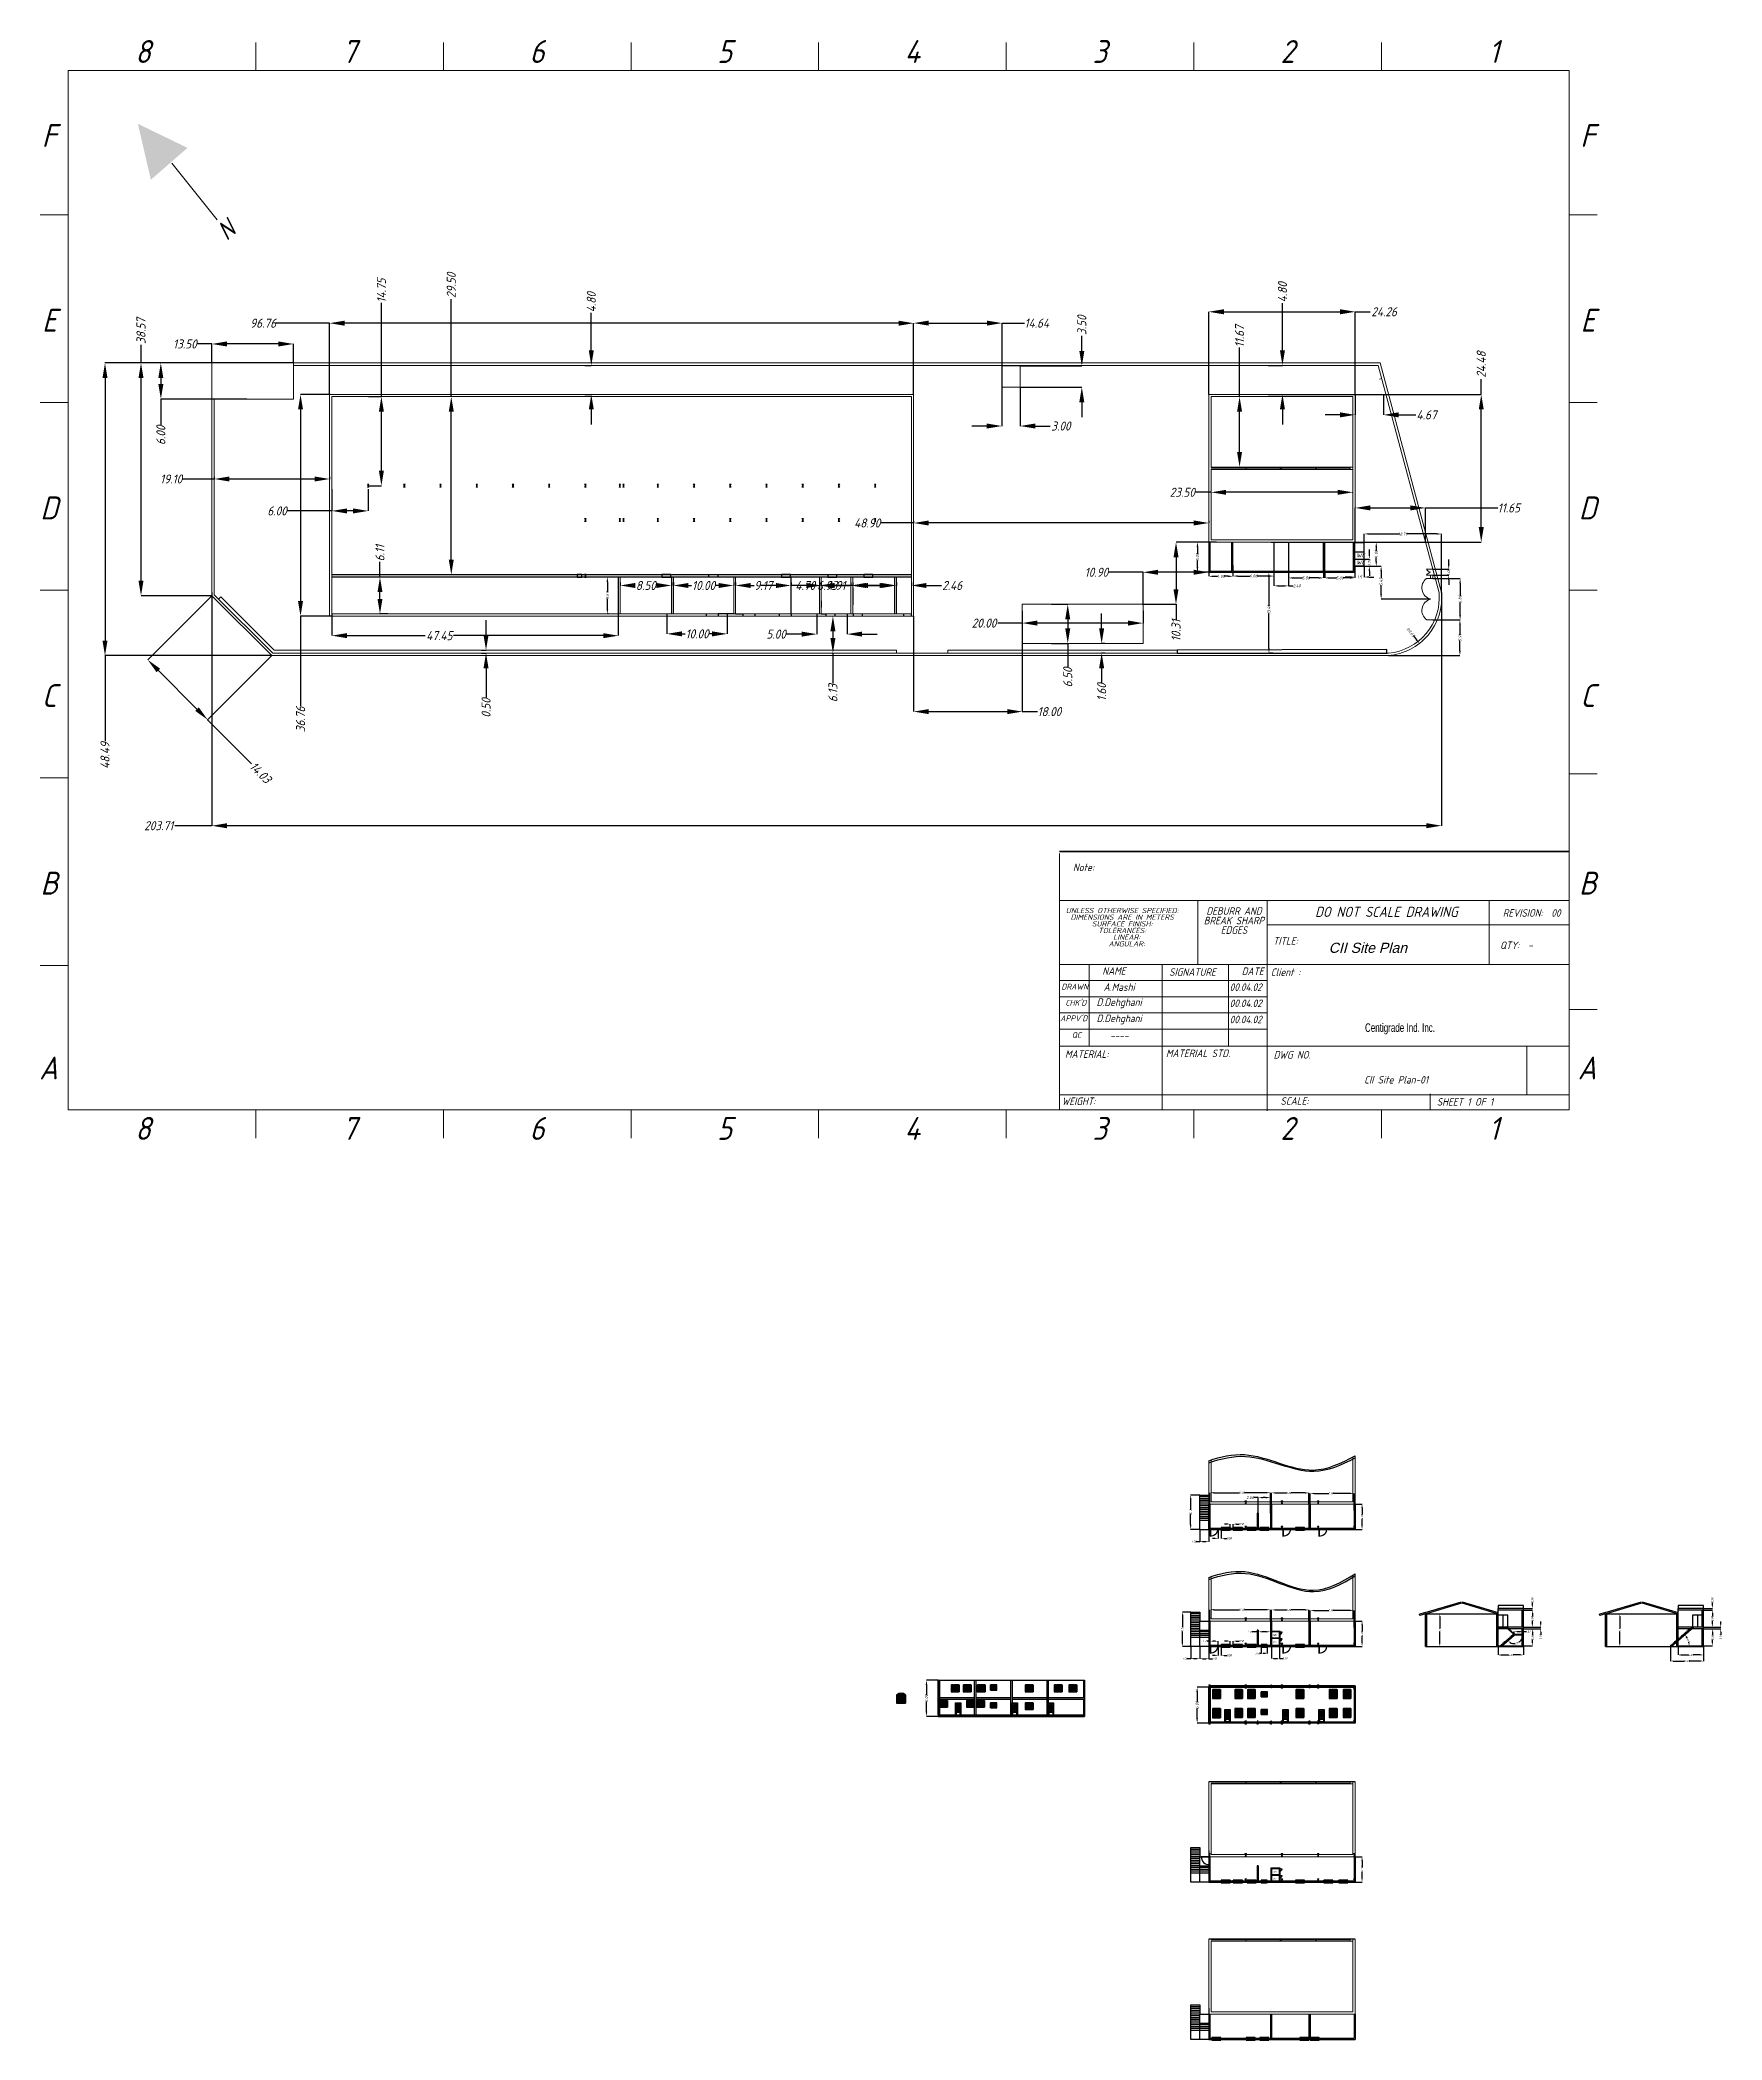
# Model space of a CAD drawing. Header units: millimetres. Extents: x 160413 to 1199701, y -1249241 to 191487.
# Drawn here: x 160413 to 439074, y -748736 to -417373 of the extents above; entities that cross this region are included whole.
import ezdxf

# ---------------------------------------------------------------- set-up
doc = ezdxf.new("R2010")
doc.units = ezdxf.units.MM
doc.header["$PDSIZE"] = -1
doc.linetypes.add('CENTER', pattern=[10.16, 6.35, -1.27, 1.27, -1.27])
doc.layers.add('title', color=7, linetype='Continuous', lineweight=15)
doc.styles.add('AM', font='geniso.shx', dxfattribs={"oblique": 15})
doc.styles.add('Geniso', font='geniso.shx', dxfattribs={"oblique": 15})
doc.styles.add('SLDTEXTSTYLE4', font='TXT', dxfattribs={"width": 0.7})
doc.dimstyles.new('AM', dxfattribs={"dimscale": 0, "dimtxt": 1500, "dimasz": 2500, "dimexe": 0.18, "dimexo": 0.0625, "dimgap": 0.09, "dimtad": 0, "dimlfac": 0.001, "dimzin": 0, "dimdsep": 46, "dimtxsty": 'Geniso', "dimcen": 0.09, "dimclrd": 1, "dimclre": 1, "dimadec": 0, "dimazin": 0, "dimtfac": 1, "dimtofl": 0, "dimtmove": 0, "dimatfit": 3, "dimfxl": 1, "dimtolj": 1, "dimtzin": 0, "dimarcsym": 0})
doc.dimstyles.new('Scale 1B2', dxfattribs={"dimscale": 0.32, "dimtxt": 1500, "dimasz": 2500, "dimexe": 0.18, "dimexo": 0.0625, "dimgap": 0.09, "dimtad": 0, "dimlfac": 0.001, "dimzin": 0, "dimdsep": 46, "dimtxsty": 'Geniso', "dimcen": 0.09, "dimclrd": 1, "dimclre": 1, "dimadec": 0, "dimazin": 0, "dimtfac": 1, "dimtofl": 0, "dimtmove": 0, "dimatfit": 3, "dimfxl": 1, "dimtolj": 1, "dimtzin": 0, "dimarcsym": 0})
pattern_1 = [(0, (55525.414, -121404.761), (0, 6.985), [5.08, -1.905]), (90, (55525.414, -121404.761), (-6.985, 4e-16), [5.08, -1.905])]
pattern_2 = [(0, (67563.232, -121404.761), (0, 6.985), [5.08, -1.905]), (90, (67563.232, -121404.761), (-6.985, 4e-16), [5.08, -1.905])]
pattern_3 = [(0, (73563.232, -121404.761), (0, 6.985), [5.08, -1.905]), (90, (73563.232, -121404.761), (-6.985, 4e-16), [5.08, -1.905])]
pattern_4 = [(0, (55413.2306, -156441.3805), (0, 6.985), [5.08, -1.905]), (90, (55413.2306, -156441.3805), (-6.985, 4e-16), [5.08, -1.905])]
pattern_5 = [(0, (55525.414, -102019.485), (0, 6.985), [5.08, -1.905]), (90, (55525.414, -102019.485), (-6.985, 4e-16), [5.08, -1.905])]
pattern_6 = [(0, (67563.232, -102019.485), (0, 6.985), [5.08, -1.905]), (90, (67563.232, -102019.485), (-6.985, 4e-16), [5.08, -1.905])]
pattern_7 = [(0, (73563.232, -102019.485), (0, 6.985), [5.08, -1.905]), (90, (73563.232, -102019.485), (-6.985, 4e-16), [5.08, -1.905])]
pattern_8 = [(0, (268658.5938, -498506.4377), (0, 2.270125), [1.651, -0.619125]), (90, (268658.5938, -498506.4377), (-2.270125, 1e-16), [1.651, -0.619125])]
pattern_9 = [(0, (268658.5938, -499606.4377), (0, 2.270125), [1.651, -0.619125]), (90, (268658.5938, -499606.4377), (-2.270125, 1e-16), [1.651, -0.619125])]
pattern_10 = [(0, (268658.5938, -537743.0575), (0, 2.270125), [1.651, -0.619125]), (90, (268658.5938, -537743.0575), (-2.270125, 1e-16), [1.651, -0.619125])]
pattern_11 = [(0, (268658.5938, -538843.0575), (0, 2.270125), [1.651, -0.619125]), (90, (268658.5938, -538843.0575), (-2.270125, 1e-16), [1.651, -0.619125])]

msp = doc.modelspace()

# ---------------------------------------------------------------- texts
at = {"color": 7, "lineweight": 18}
for s, insert, char_height, attachment_point, style in [('8', (177471.238, -417385.817), 3789.788, 2, 'Geniso'), ('7', (211663.877, -417385.817), 3789.788, 2, 'Geniso'), ('6', (242748.094, -417385.817), 3789.788, 2, 'Geniso'), ('5', (273832.31, -417385.817), 3789.788, 2, 'Geniso'), ('4', (304916.527, -417385.817), 3789.788, 2, 'Geniso'), ('3', (336000.744, -417385.817), 3789.788, 2, 'Geniso'), ('2', (367084.961, -417385.817), 3789.788, 2, 'Geniso'), ('1', (401277.599, -417385.817), 3789.788, 2, 'Geniso'), ('F', (161927.814, -431304.086), 3789.788, 2, 'Geniso'), ('F', (416818.392, -431304.086), 3789.788, 2, 'Geniso'), ('E', (161973.871, -461922.039), 3789.788, 2, 'Geniso'), ('E', (416864.448, -461922.039), 3789.788, 2, 'Geniso'), ('D', (161923.867, -493006.256), 3789.788, 2, 'Geniso'), ('D', (416814.444, -493006.256), 3789.788, 2, 'Geniso'), ('C', (161927.814, -524090.473), 3789.788, 2, 'Geniso'), ('C', (416818.392, -524090.473), 3789.788, 2, 'Geniso'), ('B', (161938.341, -555174.689), 3789.788, 2, 'Geniso'), ('B', (416828.919, -555174.689), 3789.788, 2, 'Geniso'), ('Centigrade Ind. Inc.', (379928.228, -580292.182), 1419.19162, 1, 'SLDTEXTSTYLE4'), ('A', (161815.963, -585792.643), 3789.788, 2, 'Geniso'), ('A', (416706.54, -585792.643), 3789.788, 2, 'Geniso'), ('8', (177471.238, -595809.221), 3789.788, 2, 'Geniso'), ('7', (211663.877, -595809.221), 3789.788, 2, 'Geniso'), ('6', (242748.094, -595809.221), 3789.788, 2, 'Geniso'), ('5', (273832.31, -595809.221), 3789.788, 2, 'Geniso'), ('4', (304916.527, -595809.221), 3789.788, 2, 'Geniso'), ('3', (336000.744, -595809.221), 3789.788, 2, 'Geniso'), ('2', (367084.961, -595809.221), 3789.788, 2, 'Geniso'), ('1', (401277.599, -595809.221), 3789.788, 2, 'Geniso')]:
    msp.add_mtext(s, dxfattribs=dict(at, insert=insert, char_height=char_height, attachment_point=attachment_point, style=style))
at = {"lineweight": 18, "insert": (189383.779, -448500.776), "char_height": 3000, "attachment_point": 1, "rotation": 41.31722417, "style": 'AM'}
msp.add_mtext_dynamic_manual_height_columns('N', width=3866.70889, gutter_width=1, heights=[0], dxfattribs=at)
at = {"char_height": 688.1904, "attachment_point": 1, "style": 'AM'}
for insert in [(378507.545, -502420.287), (378507.545, -503591.072)]:
    msp.add_mtext_dynamic_manual_height_columns('WC', width=754.43681, gutter_width=3440.952, heights=[0], dxfattribs=dict(at, insert=insert))
at = {"lineweight": 18, "attachment_point": 5, "style": 'Geniso'}
for s, insert, char_height in [('Note:', (333296.902, -554456.988), 1242.9805), ('UNLESS OTHERWISE SPECIFIED:', (339703.461, -561598.347), 870.08637), ('DIMENSIONS ARE IN METERS', (339703.461, -562701.614), 870.08637), ('BREAK SHARP', (358217.912, -563269.159), 1242.98053), ('DEBURR AND', (358217.912, -561693.064), 1242.9805), ('DO NOT SCALE DRAWING', (383470.14, -561823.434), 1673.24302), ('REVISION:  00', (407542.551, -562000.528), 1242.98053), ('SURFACE FINISH:', (339703.461, -563804.881), 870.08637), ('TOLERANCES:', (339703.461, -564908.148), 870.08637), ('LINEAR:', (340448.166, -566011.414), 870.0864), ('EDGES', (358217.912, -564845.255), 1242.9805), ('TITLE:', (366748.229, -566625.976), 1242.9805), ('ANGULAR:', (340448.166, -567114.681), 870.0864), ('{\\fArial|b0|i0|c0|p34;CII Site Plan}', (380403.789, -567791.178), 1673.24302), ('QTY:  -', (405006.63, -567358.931), 1242.9805), ('NAME', (338337.596, -571624.604), 1242.9805), ('SIGNATURE', (351351.305, -571802.298), 1242.9805), ('DATE', (361319.416, -571663.79), 1242.9805), ('Client :', (366748.229, -571822.478), 1242.9805), ('DRAWN', (331835.004, -574219.93), 956.1389), ("CHK'D", (332021.525, -576882.225), 956.1389), ('D.Dehghani', (339197.46, -576975.924), 1242.9805), ('A.Mashi', (339197.46, -574296.562), 1242.9805), ('00.04.02', (360168.288, -574296.562), 1242.9805), ('00.04.02', (360168.288, -576975.924), 1242.9805), ("APPV'D", (331682.664, -579464.491), 956.1389), ('D.Dehghani', (339197.46, -579655.286), 1242.9805), ('00.04.02', (360168.288, -579655.286), 1242.9805), ('QC', (332138.023, -582206.949), 956.1389), ('----', (339197.46, -582334.648), 1242.9805), ('MATERIAL:', (333841.189, -585395.284), 1242.9805), ('MATERIAL STD.', (352267.087, -585254.333), 1242.98053), ('DWG NO.', (367842.923, -585514.653), 1242.9805), ('CII Site Plan-01', (385090.363, -589646.837), 1242.98053), ('WEIGHT:', (332474.433, -593201.629), 1242.9805), ('SCALE:', (368255.591, -593172.425), 1242.9805), ('SHEET 1 OF 1', (396501.597, -593304.768), 1242.98053)]:
    msp.add_mtext(s, dxfattribs=dict(at, insert=insert, char_height=char_height))
at = {"color": 1, "char_height": 239.5318, "attachment_point": 1}
for s, insert in [('Bath', (364632.294, -681493.868)), ('WC', (364716.901, -682677.226)), ('Bath', (364632.294, -720730.487)), ('WC', (364716.901, -721913.846))]:
    msp.add_mtext_dynamic_manual_height_columns(s, width=292.05381, gutter_width=1197.659, heights=[0], dxfattribs=dict(at, insert=insert))

# ---------------------------------------------------------------- blocks, each defined once
blk = doc.blocks.new('*D255')
at = {"color": 1, "lineweight": -2, "transparency": 16777216}
for p, q in [((354247, -679333), (354247, -677443)), ((354887, -677443), (359092, -677443)), ((363607, -677443), (359938, -677443)), ((364247, -679333), (364247, -677443))]:
    blk.add_line(p, q, dxfattribs=at)
at = {"color": 1, "transparency": 16777216}
for points in [[(354887, -677337), (354887, -677550), (354247, -677443)], [(363607, -677337), (363607, -677550), (364247, -677443)]]:
    blk.add_solid(points, dxfattribs=at)
at = {"layer": 'Defpoints', "color": 0, "transparency": 16777216}
for p in [(364247, -677443), (354247, -679333), (364247, -679333)]:
    blk.add_point(p, dxfattribs=at)
at = {"color": 0, "transparency": 16777216, "insert": (359515, -677443), "char_height": 320, "attachment_point": 5, "style": 'Geniso'}
blk.add_mtext('\\A1;10.00', dxfattribs=at)
blk = doc.blocks.new('*D257')
at = {"color": 1, "lineweight": -2, "transparency": 16777216}
for p, q in [((364447, -679333), (364447, -677483)), ((365087, -677483), (366910, -677483)), ((370007, -677483), (367656, -677483)), ((370647, -679333), (370647, -677483))]:
    blk.add_line(p, q, dxfattribs=at)
at = {"color": 1, "transparency": 16777216}
for points in [[(365087, -677376), (365087, -677589), (364447, -677483)], [(370007, -677376), (370007, -677589), (370647, -677483)]]:
    blk.add_solid(points, dxfattribs=at)
at = {"layer": 'Defpoints', "color": 0, "transparency": 16777216}
for p in [(370647, -677483), (364447, -679333), (370647, -679333)]:
    blk.add_point(p, dxfattribs=at)
at = {"color": 0, "transparency": 16777216, "insert": (367283, -677483), "char_height": 320, "attachment_point": 5, "style": 'Geniso'}
blk.add_mtext('\\A1;6.20', dxfattribs=at)
blk = doc.blocks.new('*D258')
at = {"color": 1, "lineweight": -2, "transparency": 16777216}
for p, q in [((370847, -680370), (370847, -677562)), ((371487, -677562), (373942, -677562)), ((377467, -677562), (374623, -677562)), ((378107, -680370), (378107, -677562))]:
    blk.add_line(p, q, dxfattribs=at)
at = {"color": 1, "transparency": 16777216}
for points in [[(371487, -677455), (371487, -677669), (370847, -677562)], [(377467, -677455), (377467, -677669), (378107, -677562)]]:
    blk.add_solid(points, dxfattribs=at)
at = {"layer": 'Defpoints', "color": 0, "transparency": 16777216}
for p in [(378107, -677562), (370847, -680370), (378107, -680370)]:
    blk.add_point(p, dxfattribs=at)
at = {"color": 0, "transparency": 16777216, "insert": (374282, -677562), "char_height": 320, "attachment_point": 5, "style": 'Geniso'}
blk.add_mtext('\\A1;7.30', dxfattribs=at)
blk = doc.blocks.new('*D259')
at = {"color": 1, "lineweight": -2, "transparency": 16777216}
for p, q in [((378307, -679333), (379442, -679333)), ((379442, -679973), (379442, -681053)), ((379442, -682893), (379442, -681813)), ((378307, -683533), (379442, -683533))]:
    blk.add_line(p, q, dxfattribs=at)
at = {"color": 1, "transparency": 16777216}
for points in [[(379335, -679973), (379548, -679973), (379442, -679333)], [(379335, -682893), (379548, -682893), (379442, -683533)]]:
    blk.add_solid(points, dxfattribs=at)
at = {"layer": 'Defpoints', "color": 0, "transparency": 16777216}
for p in [(378307, -679333), (378307, -683533), (379442, -683533)]:
    blk.add_point(p, dxfattribs=at)
at = {"color": 0, "transparency": 16777216, "insert": (379442, -681433), "char_height": 320, "attachment_point": 5, "rotation": 90, "style": 'Geniso'}
blk.add_mtext('\\A1;4.20', dxfattribs=at)
blk = doc.blocks.new('*D260')
at = {"color": 1, "lineweight": -2, "transparency": 16777216}
for p, q in [((351047, -685564), (350407, -685564)), ((351047, -683533), (351047, -685564)), ((352067, -685564), (351527, -685564)), ((352547, -683533), (352547, -685564))]:
    blk.add_line(p, q, dxfattribs=at)
at = {"color": 1, "transparency": 16777216}
for points in [[(351527, -685484), (351527, -685644), (351047, -685564)], [(352067, -685484), (352067, -685644), (352547, -685564)]]:
    blk.add_solid(points, dxfattribs=at)
at = {"layer": 'Defpoints', "color": 0, "transparency": 16777216}
for p in [(351047, -683533), (351047, -685564), (352547, -683533)]:
    blk.add_point(p, dxfattribs=at)
at = {"color": 0, "transparency": 16777216, "insert": (350097, -685564), "char_height": 320, "attachment_point": 5, "style": 'Geniso'}
blk.add_mtext('\\A1;1.50', dxfattribs=at)
blk = doc.blocks.new('*D261')
at = {"color": 1, "lineweight": -2, "transparency": 16777216}
for p, q in [((352547, -683533), (352547, -685570)), ((353027, -685570), (353567, -685570)), ((354047, -683533), (354047, -685570)), ((354047, -685570), (354687, -685570))]:
    blk.add_line(p, q, dxfattribs=at)
at = {"color": 1, "transparency": 16777216}
for points in [[(353027, -685490), (353027, -685650), (352547, -685570)], [(353567, -685490), (353567, -685650), (354047, -685570)]]:
    blk.add_solid(points, dxfattribs=at)
at = {"layer": 'Defpoints', "color": 0, "transparency": 16777216}
for p in [(352547, -683533), (352547, -685570), (354047, -683533)]:
    blk.add_point(p, dxfattribs=at)
at = {"color": 0, "transparency": 16777216, "insert": (354998, -685570), "char_height": 320, "attachment_point": 5, "style": 'Geniso'}
blk.add_mtext('\\A1;1.50', dxfattribs=at)
blk = doc.blocks.new('*D262')
at = {"color": 1, "lineweight": -2, "transparency": 16777216}
for p, q in [((351047, -677833), (349682, -677833)), ((349683, -678313), (349683, -680311)), ((349683, -683053), (349683, -681056)), ((351047, -683533), (349682, -683533))]:
    blk.add_line(p, q, dxfattribs=at)
at = {"color": 1, "transparency": 16777216}
for points in [[(349603, -678313), (349763, -678313), (349683, -677833)], [(349603, -683053), (349763, -683053), (349683, -683533)]]:
    blk.add_solid(points, dxfattribs=at)
at = {"layer": 'Defpoints', "color": 0, "transparency": 16777216}
for p in [(351047, -677833), (349683, -683533), (351047, -683533)]:
    blk.add_point(p, dxfattribs=at)
at = {"color": 0, "transparency": 16777216, "insert": (349683, -680683), "char_height": 320, "attachment_point": 5, "rotation": 90, "style": 'Geniso'}
blk.add_mtext('\\A1;5.70', dxfattribs=at)
blk = doc.blocks.new('*D267')
at = {"color": 1, "lineweight": -2, "transparency": 16777216}
for p, q in [((362247, -681104), (361261, -681104)), ((362247, -680833), (362247, -681104)), ((363607, -681104), (362887, -681104)), ((364247, -680833), (364247, -681104))]:
    blk.add_line(p, q, dxfattribs=at)
at = {"color": 1, "transparency": 16777216}
for points in [[(362887, -680997), (362887, -681211), (362247, -681104)], [(363607, -680997), (363607, -681211), (364247, -681104)]]:
    blk.add_solid(points, dxfattribs=at)
at = {"layer": 'Defpoints', "color": 0, "transparency": 16777216}
for p in [(362247, -680833), (364247, -680833), (364247, -681104)]:
    blk.add_point(p, dxfattribs=at)
at = {"color": 0, "transparency": 16777216, "insert": (360888, -681104), "char_height": 320, "attachment_point": 5, "style": 'Geniso'}
blk.add_mtext('\\A1;2.00', dxfattribs=at)
blk = doc.blocks.new('*D269')
at = {"color": 1, "lineweight": -2, "transparency": 16777216}
for p, q in [((354259, -682661), (353779, -682661)), ((354259, -683333), (354259, -682661)), ((355129, -682661), (354739, -682661)), ((355609, -683333), (355609, -682661))]:
    blk.add_line(p, q, dxfattribs=at)
at = {"color": 1, "transparency": 16777216}
for points in [[(354739, -682581), (354739, -682741), (354259, -682661)], [(355129, -682581), (355129, -682741), (355609, -682661)]]:
    blk.add_solid(points, dxfattribs=at)
at = {"layer": 'Defpoints', "color": 0, "transparency": 16777216}
for p in [(354259, -682661), (354259, -683333), (355609, -683333)]:
    blk.add_point(p, dxfattribs=at)
at = {"color": 0, "transparency": 16777216, "insert": (353475, -682661), "char_height": 320, "attachment_point": 5, "style": 'Geniso'}
blk.add_mtext('\\A1;1.35', dxfattribs=at)
blk = doc.blocks.new('*D270')
at = {"color": 1, "lineweight": -2, "transparency": 16777216}
for p, q in [((355129, -685005), (354649, -685005)), ((355609, -683333), (355609, -685005)), ((356107, -683633), (356107, -685005)), ((356587, -685005), (357067, -685005))]:
    blk.add_line(p, q, dxfattribs=at)
at = {"color": 1, "transparency": 16777216}
for points in [[(355129, -684925), (355129, -685085), (355609, -685005)], [(356587, -684925), (356587, -685085), (356107, -685005)]]:
    blk.add_solid(points, dxfattribs=at)
at = {"layer": 'Defpoints', "color": 0, "transparency": 16777216}
for p in [(355609, -683333), (356107, -683633), (356107, -685005)]:
    blk.add_point(p, dxfattribs=at)
at = {"color": 0, "transparency": 16777216, "insert": (357438, -685005), "char_height": 320, "attachment_point": 5, "style": 'Geniso'}
blk.add_mtext('\\A1;0.50', dxfattribs=at)
blk = doc.blocks.new('*D271')
at = {"color": 1, "lineweight": -2, "transparency": 16777216}
for p, q in [((357127, -682643), (356647, -682643)), ((357607, -683233), (357607, -682643)), ((358107, -683233), (358107, -682643)), ((358587, -682643), (359067, -682643))]:
    blk.add_line(p, q, dxfattribs=at)
at = {"color": 1, "transparency": 16777216}
for points in [[(357127, -682563), (357127, -682723), (357607, -682643)], [(358587, -682563), (358587, -682723), (358107, -682643)]]:
    blk.add_solid(points, dxfattribs=at)
at = {"layer": 'Defpoints', "color": 0, "transparency": 16777216}
for p in [(357607, -683233), (358107, -682643), (358107, -683233)]:
    blk.add_point(p, dxfattribs=at)
at = {"color": 0, "transparency": 16777216, "insert": (359438, -682643), "char_height": 320, "attachment_point": 5, "style": 'Geniso'}
blk.add_mtext('\\A1;0.50', dxfattribs=at)
blk = doc.blocks.new('*D273')
at = {"color": 1, "lineweight": -2, "transparency": 16777216}
for p, q in [((378307, -718370), (379442, -718370)), ((379442, -719010), (379442, -720090)), ((379442, -721930), (379442, -720850)), ((378307, -722570), (379442, -722570))]:
    blk.add_line(p, q, dxfattribs=at)
at = {"color": 1, "transparency": 16777216}
for points in [[(379335, -719010), (379548, -719010), (379442, -718370)], [(379335, -721930), (379548, -721930), (379442, -722570)]]:
    blk.add_solid(points, dxfattribs=at)
at = {"layer": 'Defpoints', "color": 0, "transparency": 16777216}
for p in [(378307, -718370), (378307, -722570), (379442, -722570)]:
    blk.add_point(p, dxfattribs=at)
at = {"color": 0, "transparency": 16777216, "insert": (379442, -720470), "char_height": 320, "attachment_point": 5, "rotation": 90, "style": 'Geniso'}
blk.add_mtext('\\A1;4.20', dxfattribs=at)
blk = doc.blocks.new('*D285')
at = {"color": 1, "lineweight": -2, "transparency": 16777216}
for p, q in [((354247, -660915), (354247, -658058)), ((354887, -658058), (359092, -658058)), ((363607, -658058), (359938, -658058)), ((364247, -660915), (364247, -658058))]:
    blk.add_line(p, q, dxfattribs=at)
at = {"color": 1, "transparency": 16777216}
for points in [[(354887, -657952), (354887, -658165), (354247, -658058)], [(363607, -657952), (363607, -658165), (364247, -658058)]]:
    blk.add_solid(points, dxfattribs=at)
at = {"layer": 'Defpoints', "color": 0, "transparency": 16777216}
for p in [(364247, -658058), (354247, -660915), (364247, -660915)]:
    blk.add_point(p, dxfattribs=at)
at = {"color": 0, "transparency": 16777216, "insert": (359515, -658058), "char_height": 320, "attachment_point": 5, "style": 'Geniso'}
blk.add_mtext('\\A1;10.00', dxfattribs=at)
blk = doc.blocks.new('*D282')
at = {"color": 1, "lineweight": -2, "transparency": 16777216}
for p, q in [((364447, -659948), (364447, -658097)), ((365087, -658097), (366910, -658097)), ((370007, -658097), (367656, -658097)), ((370647, -659948), (370647, -658097))]:
    blk.add_line(p, q, dxfattribs=at)
at = {"color": 1, "transparency": 16777216}
for points in [[(365087, -657991), (365087, -658204), (364447, -658097)], [(370007, -657991), (370007, -658204), (370647, -658097)]]:
    blk.add_solid(points, dxfattribs=at)
at = {"layer": 'Defpoints', "color": 0, "transparency": 16777216}
for p in [(370647, -658097), (364447, -659948), (370647, -659948)]:
    blk.add_point(p, dxfattribs=at)
at = {"color": 0, "transparency": 16777216, "insert": (367283, -658097), "char_height": 320, "attachment_point": 5, "style": 'Geniso'}
blk.add_mtext('\\A1;6.20', dxfattribs=at)
blk = doc.blocks.new('*D283')
at = {"color": 1, "lineweight": -2, "transparency": 16777216}
for p, q in [((370847, -660985), (370847, -658177)), ((371487, -658177), (373942, -658177)), ((377467, -658177), (374623, -658177)), ((378107, -660985), (378107, -658177))]:
    blk.add_line(p, q, dxfattribs=at)
at = {"color": 1, "transparency": 16777216}
for points in [[(371487, -658070), (371487, -658284), (370847, -658177)], [(377467, -658070), (377467, -658284), (378107, -658177)]]:
    blk.add_solid(points, dxfattribs=at)
at = {"layer": 'Defpoints', "color": 0, "transparency": 16777216}
for p in [(378107, -658177), (370847, -660985), (378107, -660985)]:
    blk.add_point(p, dxfattribs=at)
at = {"color": 0, "transparency": 16777216, "insert": (374282, -658177), "char_height": 320, "attachment_point": 5, "style": 'Geniso'}
blk.add_mtext('\\A1;7.30', dxfattribs=at)
blk = doc.blocks.new('*D284')
at = {"color": 1, "lineweight": -2, "transparency": 16777216}
for p, q in [((378307, -659948), (379442, -659948)), ((379442, -660588), (379442, -661668)), ((379442, -663508), (379442, -662428)), ((378307, -664148), (379442, -664148))]:
    blk.add_line(p, q, dxfattribs=at)
at = {"color": 1, "transparency": 16777216}
for points in [[(379335, -660588), (379548, -660588), (379442, -659948)], [(379335, -663508), (379548, -663508), (379442, -664148)]]:
    blk.add_solid(points, dxfattribs=at)
at = {"layer": 'Defpoints', "color": 0, "transparency": 16777216}
for p in [(378307, -659948), (378307, -664148), (379442, -664148)]:
    blk.add_point(p, dxfattribs=at)
at = {"color": 0, "transparency": 16777216, "insert": (379442, -662048), "char_height": 320, "attachment_point": 5, "rotation": 90, "style": 'Geniso'}
blk.add_mtext('\\A1;4.20', dxfattribs=at)
blk = doc.blocks.new('*D286')
at = {"color": 1, "lineweight": -2, "transparency": 16777216}
for p, q in [((352547, -664148), (352547, -666179)), ((354047, -664148), (354047, -666179)), ((352547, -666179), (351907, -666179)), ((353567, -666179), (353027, -666179))]:
    blk.add_line(p, q, dxfattribs=at)
at = {"color": 1, "transparency": 16777216}
for points in [[(353027, -666099), (353027, -666259), (352547, -666179)], [(353567, -666099), (353567, -666259), (354047, -666179)]]:
    blk.add_solid(points, dxfattribs=at)
at = {"layer": 'Defpoints', "color": 0, "transparency": 16777216}
for p in [(352547, -664148), (354047, -664148), (352547, -666179)]:
    blk.add_point(p, dxfattribs=at)
at = {"color": 0, "transparency": 16777216, "insert": (351597, -666179), "char_height": 320, "attachment_point": 5, "style": 'Geniso'}
blk.add_mtext('\\A1;1.50', dxfattribs=at)
blk = doc.blocks.new('*D278')
at = {"color": 1, "lineweight": -2, "transparency": 16777216}
for p, q in [((362247, -658873), (361447, -658873)), ((362247, -661448), (362247, -658873)), ((363447, -658873), (363047, -658873)), ((364247, -661448), (364247, -658873))]:
    blk.add_line(p, q, dxfattribs=at)
at = {"color": 1, "transparency": 16777216}
for points in [[(363047, -658740), (363047, -659006), (362247, -658873)], [(363447, -658740), (363447, -659006), (364247, -658873)]]:
    blk.add_solid(points, dxfattribs=at)
at = {"layer": 'Defpoints', "color": 0, "transparency": 16777216}
for p in [(364247, -658873), (362247, -661448), (364247, -661448)]:
    blk.add_point(p, dxfattribs=at)
at = {"color": 0, "transparency": 16777216, "insert": (360888, -658873), "char_height": 480, "attachment_point": 5, "style": 'Geniso'}
blk.add_mtext('\\A1;2.00', dxfattribs=at)
blk = doc.blocks.new('*D280')
at = {"color": 1, "lineweight": -2, "transparency": 16777216}
for p, q in [((355129, -665620), (354649, -665620)), ((355609, -663948), (355609, -665620)), ((356107, -664248), (356107, -665620)), ((356587, -665620), (357067, -665620))]:
    blk.add_line(p, q, dxfattribs=at)
at = {"color": 1, "transparency": 16777216}
for points in [[(355129, -665540), (355129, -665700), (355609, -665620)], [(356587, -665540), (356587, -665700), (356107, -665620)]]:
    blk.add_solid(points, dxfattribs=at)
at = {"layer": 'Defpoints', "color": 0, "transparency": 16777216}
for p in [(355609, -663948), (356107, -664248), (356107, -665620)]:
    blk.add_point(p, dxfattribs=at)
at = {"color": 0, "transparency": 16777216, "insert": (357438, -665620), "char_height": 320, "attachment_point": 5, "style": 'Geniso'}
blk.add_mtext('\\A1;0.50', dxfattribs=at)
blk = doc.blocks.new('*D281')
at = {"color": 1, "lineweight": -2, "transparency": 16777216}
for p, q in [((357127, -663258), (356647, -663258)), ((357607, -663848), (357607, -663257)), ((358107, -663848), (358107, -663257)), ((358587, -663258), (359067, -663258))]:
    blk.add_line(p, q, dxfattribs=at)
at = {"color": 1, "transparency": 16777216}
for points in [[(357127, -663178), (357127, -663338), (357607, -663258)], [(358587, -663178), (358587, -663338), (358107, -663258)]]:
    blk.add_solid(points, dxfattribs=at)
at = {"layer": 'Defpoints', "color": 0, "transparency": 16777216}
for p in [(357607, -663848), (358107, -663258), (358107, -663848)]:
    blk.add_point(p, dxfattribs=at)
at = {"color": 0, "transparency": 16777216, "insert": (359438, -663258), "char_height": 320, "attachment_point": 5, "style": 'Geniso'}
blk.add_mtext('\\A1;0.50', dxfattribs=at)
blk = doc.blocks.new('*D290')
at = {"color": 1, "lineweight": -2, "transparency": 16777216}
for p, q in [((352547, -658448), (351046, -658448)), ((351046, -659248), (351046, -660904)), ((351046, -663348), (351046, -661692)), ((352547, -664148), (351046, -664148))]:
    blk.add_line(p, q, dxfattribs=at)
at = {"color": 1, "transparency": 16777216}
for points in [[(350912, -659248), (351179, -659248), (351046, -658448)], [(350912, -663348), (351179, -663348), (351046, -664148)]]:
    blk.add_solid(points, dxfattribs=at)
at = {"layer": 'Defpoints', "color": 0, "transparency": 16777216}
for p in [(352547, -658448), (351046, -664148), (352547, -664148)]:
    blk.add_point(p, dxfattribs=at)
at = {"color": 0, "transparency": 16777216, "insert": (351046, -661298), "char_height": 480, "attachment_point": 5, "rotation": 90, "style": 'Geniso'}
blk.add_mtext('\\A1;6.7', dxfattribs=at)
blk = doc.blocks.new('*D292')
at = {"color": 1, "lineweight": -2, "transparency": 16777216}
for p, q in [((362747, -684713), (362427, -684713)), ((362747, -683633), (362747, -684713)), ((363427, -684713), (363067, -684713)), ((363747, -683633), (363747, -684713))]:
    blk.add_line(p, q, dxfattribs=at)
at = {"color": 1, "transparency": 16777216}
for points in [[(363067, -684659), (363067, -684766), (362747, -684713)], [(363427, -684659), (363427, -684766), (363747, -684713)]]:
    blk.add_solid(points, dxfattribs=at)
at = {"layer": 'Defpoints', "color": 0, "transparency": 16777216}
for p in [(362747, -683633), (362747, -684713), (363747, -683633)]:
    blk.add_point(p, dxfattribs=at)
at = {"color": 0, "transparency": 16777216, "insert": (362117, -684713), "char_height": 320, "attachment_point": 5, "style": 'Geniso'}
blk.add_mtext('\\A1;1.00', dxfattribs=at)
blk = doc.blocks.new('*D293')
at = {"color": 1, "lineweight": -2, "transparency": 16777216}
for p, q in [((364447, -683333), (364447, -685512)), ((364767, -685512), (365427, -685512)), ((365747, -683333), (365747, -685512)), ((365747, -685512), (366387, -685512))]:
    blk.add_line(p, q, dxfattribs=at)
at = {"color": 1, "transparency": 16777216}
for points in [[(364767, -685459), (364767, -685566), (364447, -685512)], [(365427, -685459), (365427, -685566), (365747, -685512)]]:
    blk.add_solid(points, dxfattribs=at)
at = {"layer": 'Defpoints', "color": 0, "transparency": 16777216}
for p in [(364447, -683333), (364447, -685512), (365747, -683333)]:
    blk.add_point(p, dxfattribs=at)
at = {"color": 0, "transparency": 16777216, "insert": (366698, -685512), "char_height": 320, "attachment_point": 5, "style": 'Geniso'}
blk.add_mtext('\\A1;1.30', dxfattribs=at)
blk = doc.blocks.new('*D297')
at = {"color": 1, "lineweight": -2, "transparency": 16777216}
for p, q in [((309205, -689135), (307276, -689135)), ((307276, -689935), (307276, -691576)), ((307276, -694335), (307276, -692694)), ((309205, -695135), (307276, -695135))]:
    blk.add_line(p, q, dxfattribs=at)
at = {"color": 1, "transparency": 16777216}
for points in [[(307143, -689935), (307409, -689935), (307276, -689135)], [(307143, -694335), (307409, -694335), (307276, -695135)]]:
    blk.add_solid(points, dxfattribs=at)
at = {"layer": 'Defpoints', "color": 0, "transparency": 16777216}
for p in [(309205, -689135), (307276, -695135), (309205, -695135)]:
    blk.add_point(p, dxfattribs=at)
at = {"color": 0, "transparency": 16777216, "insert": (307276, -692135), "char_height": 480, "attachment_point": 5, "rotation": 90, "style": 'Geniso'}
blk.add_mtext('\\A1;6.00', dxfattribs=at)
blk = doc.blocks.new('Door - Fancy 36 in.')
for p, q in [((34, 82), (2, 82)), ((2, 82), (2, 23)), ((2, 82), (4, 80)), ((4, 25), (2, 23)), ((34, 23), (2, 23)), ((2, 20), (34, 20)), ((2, 20), (2, 2)), ((2, 20), (4, 19)), ((4, 4), (2, 2)), ((2, 2), (34, 2)), ((32, 80), (4, 80)), ((4, 80), (4, 25)), ((4, 25), (32, 25)), ((32, 19), (4, 19)), ((4, 19), (4, 4)), ((4, 4), (32, 4)), ((14, 54), (7, 58)), ((7, 52), (14, 52)), ((7, 47), (14, 51)), ((8, 62), (15, 56)), ((15, 49), (8, 43)), ((15, 58), (10, 67)), ((10, 38), (15, 47)), ((16, 59), (13, 71)), ((16, 46), (13, 34)), ((18, 60), (18, 74)), ((18, 32), (18, 45)), ((23, 71), (20, 59)), ((23, 34), (20, 46)), ((21, 58), (26, 67)), ((28, 62), (21, 56)), ((21, 49), (28, 43)), ((26, 38), (21, 47)), ((22, 54), (29, 58)), ((22, 52), (29, 52)), ((29, 47), (22, 51)), ((32, 80), (34, 82)), ((32, 25), (32, 80)), ((34, 23), (32, 25)), ((32, 25), (32, 25)), ((32, 19), (34, 20)), ((32, 4), (32, 19)), ((34, 2), (32, 4)), ((34, 23), (34, 82)), ((34, 2), (34, 20))]:
    blk.add_line(p, q)
blk.add_lwpolyline([(0, 0), (0, 84), (36, 84), (36, 0)], close=True)
at = {"linetype": 'Continuous'}
for points in [[(18, 30, 0.169807), (22, 32, 0.105036), (26, 37, 0.066925), (29, 44, 0.05307), (30, 53, 0.05307), (29, 62, 0.066925), (26, 68, 0.105036), (22, 74, 0.169807), (18, 75, 0.169807), (14, 74, 0.105036), (10, 68, 0.066925), (7, 62, 0.05307), (6, 53, 0.05307), (7, 44, 0.066925), (10, 37, 0.105036), (14, 32, 0.169807)], [(18, 32, 0.169807), (22, 33, 0.105036), (26, 38, 0.066925), (28, 44, 0.05307), (29, 53, 0.05307), (28, 61, 0.066925), (26, 67, 0.105036), (22, 72, 0.169807), (18, 74, 0.169807), (14, 72, 0.105036), (10, 67, 0.066925), (8, 61, 0.05307), (7, 53, 0.05307), (8, 44, 0.066925), (10, 38, 0.105036), (14, 33, 0.169807)], [(18, 45, 0.173818), (19, 46, 0.104363), (21, 47, 0.065303), (21, 50, 0.051449), (22, 53, 0.051449), (21, 55, 0.065303), (21, 58, 0.104363), (19, 59, 0.173818), (18, 60, 0.173818), (17, 59, 0.104363), (15, 58, 0.065303), (15, 55, 0.051449), (14, 53, 0.051449), (15, 50, 0.065303), (15, 47, 0.104363), (17, 46, 0.173818)]]:
    blk.add_lwpolyline(points, format="xyb", close=True, dxfattribs=at)
blk.add_circle((30, 39), 1.25)
blk.add_point((32, 80))
blk = doc.blocks.new('A$C7B1C3008')
for p, q in [((0, 3.55), (0, 0)), ((0.1, 3.5), (0.1, 0.09)), ((0.1, 0.09), (3.54, 0.09)), ((0.1, 0.09), (3.54, 0.09)), ((0.14, 3.49), (0.14, 3.14)), ((0.62, 3.14), (0.14, 3.14)), ((0.14, 3.08), (0.14, 2.12)), ((0.62, 3.08), (0.14, 3.08)), ((0.62, 2.12), (0.14, 2.12)), ((0.14, 2.06), (0.14, 1.13)), ((0.62, 2.06), (0.14, 2.06)), ((0.62, 1.13), (0.14, 1.13)), ((0.14, 1.07), (0.14, 0.13)), ((0.62, 1.07), (0.14, 1.07)), ((0.14, 0.13), (1.16, 0.13)), ((0.62, 3.14), (0.62, 3.82)), ((0.62, 2.12), (0.62, 3.08)), ((0.62, 1.13), (0.62, 2.06)), ((0.62, 0.13), (0.62, 1.07)), ((0.68, 3.14), (0.68, 3.86)), ((1.16, 3.14), (0.68, 3.14)), ((0.68, 2.12), (0.68, 3.08)), ((1.16, 3.08), (0.68, 3.08)), ((1.16, 2.12), (0.68, 2.12)), ((0.68, 1.13), (0.68, 2.06)), ((1.16, 2.06), (0.68, 2.06)), ((1.16, 1.13), (0.68, 1.13)), ((1.16, 1.07), (0.68, 1.07)), ((0.68, 0.13), (0.68, 1.07)), ((1.16, 3.14), (1.16, 4.04)), ((1.16, 2.12), (1.16, 3.08)), ((1.16, 1.13), (1.16, 2.06)), ((1.16, 0.13), (1.16, 1.07)), ((1.2, 0.09), (1.2, 4.05)), ((1.3, 0.09), (1.3, 4.07)), ((1.33, 3.14), (1.33, 4.08)), ((1.81, 3.14), (1.33, 3.14)), ((1.33, 2.12), (1.33, 3.08)), ((1.81, 3.08), (1.33, 3.08)), ((1.81, 2.12), (1.33, 2.12)), ((1.33, 1.13), (1.33, 2.06)), ((1.81, 2.06), (1.33, 2.06)), ((1.81, 1.13), (1.33, 1.13)), ((1.81, 1.07), (1.33, 1.07)), ((1.33, 0.13), (1.33, 1.07)), ((1.33, 0.13), (2.31, 0.13)), ((1.81, 2.12), (1.81, 4.13)), ((1.81, 1.13), (1.81, 2.06)), ((1.81, 0.13), (1.81, 1.07)), ((1.87, 2.12), (1.87, 4.13)), ((2.31, 3.14), (1.87, 3.14)), ((2.31, 3.08), (1.87, 3.08)), ((2.31, 2.12), (1.87, 2.12)), ((1.87, 1.13), (1.87, 2.06)), ((2.31, 2.06), (1.87, 2.06)), ((2.31, 1.13), (1.87, 1.13)), ((2.31, 1.07), (1.87, 1.07)), ((1.87, 0.13), (1.87, 1.07)), ((2.31, 3.14), (2.31, 4.08)), ((2.31, 2.12), (2.31, 3.08)), ((2.31, 1.13), (2.31, 2.06)), ((2.31, 0.13), (2.31, 1.07)), ((2.34, 0.09), (2.34, 4.07)), ((2.44, 0.09), (2.44, 4.05)), ((2.48, 3.14), (2.48, 4.04)), ((2.96, 3.14), (2.48, 3.14)), ((2.48, 2.12), (2.48, 3.08)), ((2.96, 3.08), (2.48, 3.08)), ((2.96, 2.12), (2.48, 2.12)), ((2.48, 1.13), (2.48, 2.06)), ((2.96, 2.06), (2.48, 2.06)), ((2.96, 1.13), (2.48, 1.13)), ((2.96, 1.07), (2.48, 1.07)), ((2.48, 0.13), (2.48, 1.07)), ((2.48, 0.13), (3.5, 0.13)), ((2.96, 2.12), (2.96, 3.86)), ((2.96, 0.13), (2.96, 2.06)), ((3.02, 2.12), (3.02, 3.82)), ((3.5, 3.14), (3.02, 3.14)), ((3.5, 3.08), (3.02, 3.08)), ((3.5, 2.12), (3.02, 2.12)), ((3.5, 2.06), (3.02, 2.06)), ((3.02, 0.13), (3.02, 2.06)), ((3.5, 1.13), (3.02, 1.13)), ((3.5, 1.07), (3.02, 1.07)), ((3.5, 3.14), (3.5, 3.49)), ((3.5, 2.12), (3.5, 3.08)), ((3.5, 1.13), (3.5, 2.06)), ((3.5, 0.13), (3.5, 1.07)), ((3.54, 3.5), (3.54, 0.09)), ((3.64, 3.55), (3.64, 0)), ((0, 0), (3.64, 0))]:
    blk.add_line(p, q)
for radius, start, end in [(2.66, 46.87469, 133.12531), (2.56, 47.83652, 132.16348), (2.52, 48.2179, 131.7821)]:
    blk.add_arc((1.82, 1.6), radius, start, end)
blk = doc.blocks.new('A$C68F70356')
for p, q in [((3.04, 2.45), (0, 2.45)), ((3.04, 2.45), (0, 2.45)), ((0, 2.45), (0, 0)), ((0, 0), (0, 2.45)), ((0, 0), (3.04, 0)), ((3.04, 0), (0, 0)), ((2.96, 2.37), (0.08, 2.37)), ((0.08, 0.08), (2.96, 2.37)), ((0.08, 2.37), (2.96, 0.08)), ((0.08, 2.37), (0.08, 0.08)), ((0.08, 1.84), (1.19, 1.84)), ((0.08, 1.8), (1.19, 1.8)), ((0.08, 1.27), (2.96, 1.27)), ((0.08, 1.19), (2.96, 1.19)), ((0.08, 0.65), (1.19, 0.65)), ((0.08, 0.61), (1.19, 0.61)), ((0.08, 0.08), (2.96, 0.08)), ((0.43, 2.37), (0.43, 1.84)), ((0.43, 1.8), (0.43, 1.27)), ((0.43, 1.19), (0.43, 0.65)), ((0.43, 0.61), (0.43, 0.08)), ((0.47, 2.37), (0.47, 1.84)), ((0.47, 1.8), (0.47, 1.27)), ((0.47, 1.19), (0.47, 0.65)), ((0.47, 0.61), (0.47, 0.08)), ((0.8, 2.37), (0.8, 1.84)), ((0.8, 1.8), (0.8, 1.27)), ((0.8, 1.19), (0.8, 0.65)), ((0.8, 0.61), (0.8, 0.08)), ((0.84, 2.37), (0.84, 1.84)), ((0.84, 1.8), (0.84, 1.27)), ((0.84, 1.19), (0.84, 0.65)), ((0.84, 0.61), (0.84, 0.08)), ((1.19, 2.37), (1.19, 1.27)), ((1.19, 1.84), (2.96, 1.84)), ((1.19, 1.8), (2.96, 1.8)), ((1.19, 1.19), (1.19, 0.08)), ((1.19, 0.65), (2.96, 0.65)), ((1.19, 0.61), (2.96, 0.61)), ((1.49, 2.37), (1.49, 1.84)), ((1.49, 1.8), (1.49, 1.27)), ((1.49, 1.19), (1.49, 0.65)), ((1.49, 0.61), (1.49, 0.08)), ((1.52, 2.37), (1.52, 1.84)), ((1.52, 1.8), (1.52, 1.27)), ((1.52, 1.19), (1.52, 0.65)), ((1.52, 0.61), (1.52, 0.08)), ((1.85, 2.37), (1.85, 1.27)), ((1.85, 1.19), (1.85, 0.08)), ((2.2, 2.37), (2.2, 1.84)), ((2.2, 1.8), (2.2, 1.27)), ((2.2, 1.19), (2.2, 0.65)), ((2.2, 0.61), (2.2, 0.08)), ((2.24, 2.37), (2.24, 1.84)), ((2.24, 1.8), (2.24, 1.27)), ((2.24, 1.19), (2.24, 0.65)), ((2.24, 0.61), (2.24, 0.08)), ((2.57, 2.37), (2.57, 1.84)), ((2.57, 1.8), (2.57, 1.27)), ((2.57, 1.19), (2.57, 0.65)), ((2.57, 0.61), (2.57, 0.08)), ((2.61, 2.37), (2.61, 1.84)), ((2.61, 1.8), (2.61, 1.27)), ((2.61, 1.19), (2.61, 0.65)), ((2.61, 0.61), (2.61, 0.08)), ((2.96, 0.08), (2.96, 2.37)), ((3.04, 0), (3.04, 2.45)), ((3.04, 0), (3.04, 2.45))]:
    blk.add_line(p, q)
blk = doc.blocks.new('*D318')
at = {"color": 1, "lineweight": -2, "transparency": 16777216}
for p, q in [((354047, -690257), (352118, -690257)), ((352118, -691057), (352118, -692698)), ((352118, -695457), (352118, -693816)), ((354047, -696257), (352118, -696257))]:
    blk.add_line(p, q, dxfattribs=at)
at = {"color": 1, "transparency": 16777216}
for points in [[(351985, -691057), (352252, -691057), (352118, -690257)], [(351985, -695457), (352252, -695457), (352118, -696257)]]:
    blk.add_solid(points, dxfattribs=at)
at = {"layer": 'Defpoints', "color": 0, "transparency": 16777216}
for p in [(354047, -690257), (352118, -696257), (354047, -696257)]:
    blk.add_point(p, dxfattribs=at)
at = {"color": 0, "transparency": 16777216, "insert": (352118, -693257), "char_height": 480, "attachment_point": 5, "rotation": 90, "style": 'Geniso'}
blk.add_mtext('\\A1;6.00', dxfattribs=at)
blk = doc.blocks.new('*D335')
at = {"color": 1, "lineweight": -2, "transparency": 16777216}
for p, q in [((391989, -678113), (392324, -678113)), ((392323, -678593), (392323, -680575)), ((392323, -683053), (392323, -681072)), ((391989, -683533), (392324, -683533))]:
    blk.add_line(p, q, dxfattribs=at)
at = {"color": 1, "transparency": 16777216}
for points in [[(392243, -678593), (392403, -678593), (392323, -678113)], [(392243, -683053), (392403, -683053), (392323, -683533)]]:
    blk.add_solid(points, dxfattribs=at)
at = {"layer": 'Defpoints', "color": 0, "transparency": 16777216}
for p in [(391989, -678113), (391989, -683533), (392323, -683533)]:
    blk.add_point(p, dxfattribs=at)
at = {"color": 0, "transparency": 16777216, "insert": (392323, -680823), "char_height": 320, "attachment_point": 5, "rotation": 90, "style": 'Geniso'}
blk.add_mtext('\\A1;5.4', dxfattribs=at)
blk = doc.blocks.new('*D336')
at = {"color": 1, "lineweight": -2, "transparency": 16777216}
for p, q in [((406177, -680633), (407699, -680633)), ((407699, -681113), (407699, -681661)), ((407699, -682953), (407699, -682406)), ((406177, -683433), (407699, -683433))]:
    blk.add_line(p, q, dxfattribs=at)
at = {"color": 1, "transparency": 16777216}
for points in [[(407619, -681113), (407779, -681113), (407699, -680633)], [(407619, -682953), (407779, -682953), (407699, -683433)]]:
    blk.add_solid(points, dxfattribs=at)
at = {"layer": 'Defpoints', "color": 0, "transparency": 16777216}
for p in [(406177, -680633), (406177, -683433), (407699, -683433)]:
    blk.add_point(p, dxfattribs=at)
at = {"color": 0, "transparency": 16777216, "insert": (407699, -682033), "char_height": 320, "attachment_point": 5, "rotation": 90, "style": 'Geniso'}
blk.add_mtext('\\A1;2.80', dxfattribs=at)
blk = doc.blocks.new('*D337')
at = {"color": 1, "lineweight": -2, "transparency": 16777216}
for p, q in [((406177, -677533), (407657, -677533)), ((407657, -678013), (407657, -678561)), ((406177, -680333), (407657, -680333)), ((407657, -679853), (407657, -679306))]:
    blk.add_line(p, q, dxfattribs=at)
at = {"color": 1, "transparency": 16777216}
for points in [[(407577, -678013), (407737, -678013), (407657, -677533)], [(407577, -679853), (407737, -679853), (407657, -680333)]]:
    blk.add_solid(points, dxfattribs=at)
at = {"layer": 'Defpoints', "color": 0, "transparency": 16777216}
for p in [(406177, -677533), (407657, -677533), (406177, -680333)]:
    blk.add_point(p, dxfattribs=at)
at = {"color": 0, "transparency": 16777216, "insert": (407657, -678933), "char_height": 320, "attachment_point": 5, "rotation": 90, "style": 'Geniso'}
blk.add_mtext('\\A1;2.80', dxfattribs=at)
blk = doc.blocks.new('*D338')
at = {"color": 1, "lineweight": -2, "transparency": 16777216}
for p, q in [((406177, -680333), (409043, -680333)), ((406177, -680633), (409043, -680633)), ((409043, -679853), (409043, -679373)), ((409043, -681113), (409043, -681593))]:
    blk.add_line(p, q, dxfattribs=at)
at = {"color": 1, "transparency": 16777216}
for points in [[(408963, -679853), (409123, -679853), (409043, -680333)], [(408963, -681113), (409123, -681113), (409043, -680633)]]:
    blk.add_solid(points, dxfattribs=at)
at = {"layer": 'Defpoints', "color": 0, "transparency": 16777216}
for p in [(406177, -680333), (406177, -680633), (409043, -680633)]:
    blk.add_point(p, dxfattribs=at)
at = {"color": 0, "transparency": 16777216, "insert": (409043, -681964), "char_height": 320, "attachment_point": 5, "rotation": 90, "style": 'Geniso'}
blk.add_mtext('\\A1;0.30', dxfattribs=at)
blk = doc.blocks.new('*D339')
at = {"color": 1, "lineweight": -2, "transparency": 16777216}
for p, q in [((406177, -677233), (407657, -677233)), ((406177, -677533), (407657, -677533)), ((407657, -676753), (407657, -676273)), ((407657, -678013), (407657, -678493))]:
    blk.add_line(p, q, dxfattribs=at)
at = {"color": 1, "transparency": 16777216}
for points in [[(407577, -676753), (407737, -676753), (407657, -677233)], [(407577, -678013), (407737, -678013), (407657, -677533)]]:
    blk.add_solid(points, dxfattribs=at)
at = {"layer": 'Defpoints', "color": 0, "transparency": 16777216}
for p in [(406177, -677233), (406177, -677533), (407657, -677533)]:
    blk.add_point(p, dxfattribs=at)
at = {"color": 0, "transparency": 16777216, "insert": (407657, -675903), "char_height": 320, "attachment_point": 5, "rotation": 90, "style": 'Geniso'}
blk.add_mtext('\\A1;0.30', dxfattribs=at)
blk = doc.blocks.new('*D340')
at = {"color": 1, "lineweight": -2, "transparency": 16777216}
for start, end in [(305.1464, 340.65497), (240.34503, 275.8536)]:
    blk.add_arc((404667, -681642), 1428, start, end, dxfattribs=at)
at = {"color": 1, "transparency": 16777216}
for points in [[(403909, -682946), (404011, -682822), (403589, -682580)], [(405936, -682102), (406093, -682129), (406095, -681642)]]:
    blk.add_solid(points, dxfattribs=at)
at = {"layer": 'Defpoints', "color": 0, "transparency": 16777216}
for p in [(404667, -681642), (404667, -681642), (406577, -681642), (402607, -683433), (404600, -683069)]:
    blk.add_point(p, dxfattribs=at)
at = {"color": 0, "transparency": 16777216, "insert": (405167, -682980), "char_height": 320, "attachment_point": 5, "rotation": 20.5, "style": 'Geniso'}
blk.add_mtext('\\A1;139°', dxfattribs=at)
blk = doc.blocks.new('*D342')
at = {"color": 1, "lineweight": -2, "transparency": 16777216}
for p, q in [((404667, -681542), (404667, -681079)), ((405147, -681079), (405697, -681079)), ((406177, -681542), (406177, -681079)), ((406177, -681079), (406657, -681079))]:
    blk.add_line(p, q, dxfattribs=at)
at = {"color": 1, "transparency": 16777216}
for points in [[(405147, -680999), (405147, -681159), (404667, -681079)], [(405697, -680999), (405697, -681159), (406177, -681079)]]:
    blk.add_solid(points, dxfattribs=at)
at = {"layer": 'Defpoints', "color": 0, "transparency": 16777216}
for p in [(404667, -681542), (406177, -681079), (406177, -681542)]:
    blk.add_point(p, dxfattribs=at)
at = {"color": 0, "transparency": 16777216, "insert": (406937, -681079), "char_height": 320, "attachment_point": 5, "style": 'Geniso'}
blk.add_mtext('\\A1;1.51', dxfattribs=at)
blk = doc.blocks.new('*D343')
at = {"color": 1, "lineweight": -2, "transparency": 16777216}
for p, q in [((401977, -683533), (401977, -684947)), ((402457, -684947), (403697, -684947)), ((405697, -684947), (404457, -684947)), ((406177, -683533), (406177, -684947))]:
    blk.add_line(p, q, dxfattribs=at)
at = {"color": 1, "transparency": 16777216}
for points in [[(402457, -684867), (402457, -685027), (401977, -684947)], [(405697, -684867), (405697, -685027), (406177, -684947)]]:
    blk.add_solid(points, dxfattribs=at)
at = {"layer": 'Defpoints', "color": 0, "transparency": 16777216}
for p in [(401977, -683533), (406177, -683533), (406177, -684947)]:
    blk.add_point(p, dxfattribs=at)
at = {"color": 0, "transparency": 16777216, "insert": (404077, -684947), "char_height": 320, "attachment_point": 5, "style": 'Geniso'}
blk.add_mtext('\\A1;4.20', dxfattribs=at)
blk = doc.blocks.new('*D349')
at = {"color": 1, "lineweight": -2, "transparency": 16777216}
for p, q in [((421810, -678113), (422145, -678113)), ((422145, -678593), (422145, -680575)), ((422145, -683053), (422145, -681072)), ((421810, -683533), (422145, -683533))]:
    blk.add_line(p, q, dxfattribs=at)
at = {"color": 1, "transparency": 16777216}
for points in [[(422065, -678593), (422225, -678593), (422145, -678113)], [(422065, -683053), (422225, -683053), (422145, -683533)]]:
    blk.add_solid(points, dxfattribs=at)
at = {"layer": 'Defpoints', "color": 0, "transparency": 16777216}
for p in [(421810, -678113), (421810, -683533), (422145, -683533)]:
    blk.add_point(p, dxfattribs=at)
at = {"color": 0, "transparency": 16777216, "insert": (422145, -680823), "char_height": 320, "attachment_point": 5, "rotation": 90, "style": 'Geniso'}
blk.add_mtext('\\A1;5.4', dxfattribs=at)
blk = doc.blocks.new('*D350')
at = {"color": 1, "lineweight": -2, "transparency": 16777216}
for p, q in [((435998, -680633), (437520, -680633)), ((437520, -681113), (437520, -681661)), ((437520, -682953), (437520, -682406)), ((435998, -683433), (437520, -683433))]:
    blk.add_line(p, q, dxfattribs=at)
at = {"color": 1, "transparency": 16777216}
for points in [[(437440, -681113), (437600, -681113), (437520, -680633)], [(437440, -682953), (437600, -682953), (437520, -683433)]]:
    blk.add_solid(points, dxfattribs=at)
at = {"layer": 'Defpoints', "color": 0, "transparency": 16777216}
for p in [(435998, -680633), (435998, -683433), (437520, -683433)]:
    blk.add_point(p, dxfattribs=at)
at = {"color": 0, "transparency": 16777216, "insert": (437520, -682033), "char_height": 320, "attachment_point": 5, "rotation": 90, "style": 'Geniso'}
blk.add_mtext('\\A1;2.80', dxfattribs=at)
blk = doc.blocks.new('*D351')
at = {"color": 1, "lineweight": -2, "transparency": 16777216}
for p, q in [((435998, -677533), (437478, -677533)), ((437478, -678013), (437478, -678561)), ((435998, -680333), (437478, -680333)), ((437478, -679853), (437478, -679306))]:
    blk.add_line(p, q, dxfattribs=at)
at = {"color": 1, "transparency": 16777216}
for points in [[(437398, -678013), (437558, -678013), (437478, -677533)], [(437398, -679853), (437558, -679853), (437478, -680333)]]:
    blk.add_solid(points, dxfattribs=at)
at = {"layer": 'Defpoints', "color": 0, "transparency": 16777216}
for p in [(435998, -677533), (437478, -677533), (435998, -680333)]:
    blk.add_point(p, dxfattribs=at)
at = {"color": 0, "transparency": 16777216, "insert": (437478, -678933), "char_height": 320, "attachment_point": 5, "rotation": 90, "style": 'Geniso'}
blk.add_mtext('\\A1;2.80', dxfattribs=at)
blk = doc.blocks.new('*D347')
at = {"color": 1, "lineweight": -2, "transparency": 16777216}
for p, q in [((435998, -680333), (438864, -680333)), ((435998, -680633), (438864, -680633)), ((438864, -679853), (438864, -679373)), ((438864, -681113), (438864, -681593))]:
    blk.add_line(p, q, dxfattribs=at)
at = {"color": 1, "transparency": 16777216}
for points in [[(438784, -679853), (438944, -679853), (438864, -680333)], [(438784, -681113), (438944, -681113), (438864, -680633)]]:
    blk.add_solid(points, dxfattribs=at)
at = {"layer": 'Defpoints', "color": 0, "transparency": 16777216}
for p in [(435998, -680333), (435998, -680633), (438864, -680633)]:
    blk.add_point(p, dxfattribs=at)
at = {"color": 0, "transparency": 16777216, "insert": (438864, -681964), "char_height": 320, "attachment_point": 5, "rotation": 90, "style": 'Geniso'}
blk.add_mtext('\\A1;0.30', dxfattribs=at)
blk = doc.blocks.new('*D348')
at = {"color": 1, "lineweight": -2, "transparency": 16777216}
for p, q in [((435998, -677233), (437478, -677233)), ((435998, -677533), (437478, -677533)), ((437478, -676753), (437478, -676273)), ((437478, -678013), (437478, -678493))]:
    blk.add_line(p, q, dxfattribs=at)
at = {"color": 1, "transparency": 16777216}
for points in [[(437398, -676753), (437558, -676753), (437478, -677233)], [(437398, -678013), (437558, -678013), (437478, -677533)]]:
    blk.add_solid(points, dxfattribs=at)
at = {"layer": 'Defpoints', "color": 0, "transparency": 16777216}
for p in [(435998, -677233), (435998, -677533), (437478, -677533)]:
    blk.add_point(p, dxfattribs=at)
at = {"color": 0, "transparency": 16777216, "insert": (437478, -675903), "char_height": 320, "attachment_point": 5, "rotation": 90, "style": 'Geniso'}
blk.add_mtext('\\A1;0.30', dxfattribs=at)
blk = doc.blocks.new('*D346')
at = {"color": 1, "lineweight": -2, "transparency": 16777216}
for p, q in [((431798, -683533), (431798, -684947)), ((432278, -684947), (433518, -684947)), ((435518, -684947), (434278, -684947)), ((435998, -683533), (435998, -684947))]:
    blk.add_line(p, q, dxfattribs=at)
at = {"color": 1, "transparency": 16777216}
for points in [[(432278, -684867), (432278, -685027), (431798, -684947)], [(435518, -684867), (435518, -685027), (435998, -684947)]]:
    blk.add_solid(points, dxfattribs=at)
at = {"layer": 'Defpoints', "color": 0, "transparency": 16777216}
for p in [(431798, -683533), (435998, -683533), (435998, -684947)]:
    blk.add_point(p, dxfattribs=at)
at = {"color": 0, "transparency": 16777216, "insert": (433898, -684947), "char_height": 320, "attachment_point": 5, "style": 'Geniso'}
blk.add_mtext('\\A1;4.20', dxfattribs=at)
blk = doc.blocks.new('*D352')
at = {"color": 1, "lineweight": -2, "transparency": 16777216}
blk.add_line((431798, -683533), (433655, -683533), dxfattribs=at)
for start, end in [(25.6352, 31.77794), (9.22206, 14.63906)]:
    blk.add_arc((430669, -683533), 2985, start, end, dxfattribs=at)
at = {"color": 1, "transparency": 16777216}
for points in [[(433143, -682008), (433271, -681914), (432922, -681575)], [(433696, -683048), (433536, -683061), (433654, -683533)]]:
    blk.add_solid(points, dxfattribs=at)
at = {"layer": 'Defpoints', "color": 0, "transparency": 16777216}
for p in [(433321, -682162), (434350, -680333), (419798, -683533), (430669, -683533), (431798, -683533)]:
    blk.add_point(p, dxfattribs=at)
at = {"color": 0, "transparency": 16777216, "insert": (433472, -682505), "char_height": 320, "attachment_point": 5, "rotation": 290.13713, "style": 'Geniso'}
blk.add_mtext('\\A1;41°', dxfattribs=at)
blk = doc.blocks.new('*D353')
at = {"color": 1, "lineweight": -2, "transparency": 16777216}
for p, q in [((430517, -683533), (430517, -685957)), ((435998, -683533), (435998, -685957)), ((430997, -685957), (432867, -685957)), ((435518, -685957), (433648, -685957))]:
    blk.add_line(p, q, dxfattribs=at)
at = {"color": 1, "transparency": 16777216}
for points in [[(430997, -685877), (430997, -686037), (430517, -685957)], [(435518, -685877), (435518, -686037), (435998, -685957)]]:
    blk.add_solid(points, dxfattribs=at)
at = {"layer": 'Defpoints', "color": 0, "transparency": 16777216}
for p in [(430517, -683533), (435998, -683533), (430517, -685957)]:
    blk.add_point(p, dxfattribs=at)
at = {"color": 0, "transparency": 16777216, "insert": (433257, -685957), "char_height": 320, "attachment_point": 5, "style": 'Geniso'}
blk.add_mtext('\\A1;5.48', dxfattribs=at)
blk = doc.blocks.new('*D210')
at = {"color": 1, "lineweight": -2, "transparency": 16777216}
for p, q in [((208392, -464294), (199507, -464294)), ((208392, -476084), (208392, -464294)), ((302652, -464294), (210892, -464294)), ((305152, -476084), (305152, -464294))]:
    blk.add_line(p, q, dxfattribs=at)
at = {"color": 1, "transparency": 16777216}
for points in [[(210892, -463878), (210892, -464711), (208392, -464294)], [(302652, -463878), (302652, -464711), (305152, -464294)]]:
    blk.add_solid(points, dxfattribs=at)
at = {"layer": 'Defpoints', "color": 0, "transparency": 16777216}
for p in [(305152, -464294), (208392, -476084), (305152, -476084)]:
    blk.add_point(p, dxfattribs=at)
at = {"color": 0, "lineweight": 18, "transparency": 16777216, "insert": (197372, -464294), "char_height": 1500, "attachment_point": 5, "style": 'Geniso'}
blk.add_mtext('\\A1;96.76', dxfattribs=at)
blk = doc.blocks.new('*D211')
at = {"color": 1, "lineweight": -2, "transparency": 16777216}
for p, q in [((208482, -476084), (203574, -476084)), ((203575, -478584), (203575, -510344)), ((208682, -512844), (203574, -512844)), ((203575, -512844), (203575, -527742))]:
    blk.add_line(p, q, dxfattribs=at)
at = {"color": 1, "transparency": 16777216}
for points in [[(203158, -478584), (203991, -478584), (203575, -476084)], [(203158, -510344), (203991, -510344), (203575, -512844)]]:
    blk.add_solid(points, dxfattribs=at)
at = {"layer": 'Defpoints', "color": 0, "transparency": 16777216}
for p in [(208482, -476084), (203575, -512844), (208682, -512844)]:
    blk.add_point(p, dxfattribs=at)
at = {"color": 0, "lineweight": 18, "transparency": 16777216, "insert": (203575, -529950), "char_height": 1500, "attachment_point": 5, "rotation": 90, "style": 'Geniso'}
blk.add_mtext('\\A1;36.76', dxfattribs=at)
blk = doc.blocks.new('*D212')
at = {"color": 1, "lineweight": -2, "transparency": 16777216}
for p, q in [((305152, -512844), (305152, -528644)), ((323152, -513335), (323152, -528644)), ((307652, -528644), (320652, -528644)), ((323152, -528644), (325652, -528644))]:
    blk.add_line(p, q, dxfattribs=at)
at = {"color": 1, "transparency": 16777216}
for points in [[(307652, -528227), (307652, -529060), (305152, -528644)], [(320652, -528227), (320652, -529060), (323152, -528644)]]:
    blk.add_solid(points, dxfattribs=at)
at = {"layer": 'Defpoints', "color": 0, "transparency": 16777216}
for p in [(305152, -512844), (323152, -513335), (305152, -528644)]:
    blk.add_point(p, dxfattribs=at)
at = {"color": 0, "lineweight": 18, "transparency": 16777216, "insert": (327633, -528644), "char_height": 1500, "attachment_point": 5, "style": 'Geniso'}
blk.add_mtext('\\A1;18.00', dxfattribs=at)
blk = doc.blocks.new('*D213')
at = {"color": 1, "lineweight": -2, "transparency": 16777216}
for p, q in [((354047, -500564), (354047, -505560)), ((343152, -505560), (337415, -505560)), ((343152, -510931), (343152, -505560)), ((351547, -505560), (345652, -505560))]:
    blk.add_line(p, q, dxfattribs=at)
at = {"color": 1, "transparency": 16777216}
for points in [[(345652, -505143), (345652, -505977), (343152, -505560)], [(351547, -505143), (351547, -505977), (354047, -505560)]]:
    blk.add_solid(points, dxfattribs=at)
at = {"layer": 'Defpoints', "color": 0, "transparency": 16777216}
for p in [(354047, -500564), (343152, -505560), (343152, -510931)]:
    blk.add_point(p, dxfattribs=at)
at = {"color": 0, "lineweight": 18, "transparency": 16777216, "insert": (335431, -505560), "char_height": 1500, "attachment_point": 5, "style": 'Geniso'}
blk.add_mtext('\\A1;10.90', dxfattribs=at)
blk = doc.blocks.new('*D214')
at = {"color": 1, "lineweight": -2, "transparency": 16777216}
for p, q in [((399188, -476084), (399188, -473584)), ((364405, -476084), (399188, -476084)), ((399188, -498064), (399188, -478584)), ((364405, -500564), (399188, -500564))]:
    blk.add_line(p, q, dxfattribs=at)
at = {"color": 1, "transparency": 16777216}
for points in [[(398771, -478584), (399605, -478584), (399188, -476084)], [(398771, -498064), (399605, -498064), (399188, -500564)]]:
    blk.add_solid(points, dxfattribs=at)
at = {"layer": 'Defpoints', "color": 0, "transparency": 16777216}
for p in [(364405, -476084), (364405, -500564), (399188, -500564)]:
    blk.add_point(p, dxfattribs=at)
at = {"color": 0, "lineweight": 18, "transparency": 16777216, "insert": (399188, -471153), "char_height": 1500, "attachment_point": 5, "rotation": 90, "style": 'Geniso'}
blk.add_mtext('\\A1;24.48', dxfattribs=at)
blk = doc.blocks.new('*D215')
at = {"color": 1, "lineweight": -2, "transparency": 16777216}
for p, q in [((359147, -476464), (359147, -468323)), ((359088, -476464), (359147, -476464)), ((359147, -485634), (359147, -478964)), ((359088, -488134), (359147, -488134))]:
    blk.add_line(p, q, dxfattribs=at)
at = {"color": 1, "transparency": 16777216}
for points in [[(358730, -478964), (359564, -478964), (359147, -476464)], [(358730, -485634), (359564, -485634), (359147, -488134)]]:
    blk.add_solid(points, dxfattribs=at)
at = {"layer": 'Defpoints', "color": 0, "transparency": 16777216}
for p in [(359088, -476464), (359147, -476464), (359088, -488134)]:
    blk.add_point(p, dxfattribs=at)
at = {"color": 0, "lineweight": 18, "transparency": 16777216, "insert": (359147, -466483), "char_height": 1500, "attachment_point": 5, "rotation": 90, "style": 'Geniso'}
blk.add_mtext('\\A1;11.67', dxfattribs=at)
blk = doc.blocks.new('*D216')
at = {"color": 1, "lineweight": -2, "transparency": 16777216}
for p, q in [((354427, -492310), (351927, -492310)), ((354427, -492382), (354427, -492310)), ((375427, -492310), (356927, -492310)), ((377927, -492382), (377927, -492310))]:
    blk.add_line(p, q, dxfattribs=at)
at = {"color": 1, "transparency": 16777216}
for points in [[(356927, -491894), (356927, -492727), (354427, -492310)], [(375427, -491894), (375427, -492727), (377927, -492310)]]:
    blk.add_solid(points, dxfattribs=at)
at = {"layer": 'Defpoints', "color": 0, "transparency": 16777216}
for p in [(354427, -492382), (377927, -492310), (377927, -492382)]:
    blk.add_point(p, dxfattribs=at)
at = {"color": 0, "lineweight": 18, "transparency": 16777216, "insert": (349656, -492310), "char_height": 1500, "attachment_point": 5, "style": 'Geniso'}
blk.add_mtext('\\A1;23.50', dxfattribs=at)
blk = doc.blocks.new('*D217')
at = {"color": 1, "lineweight": -2, "transparency": 16777216}
for p, q in [((354047, -476084), (354047, -462402)), ((356547, -462402), (375807, -462402)), ((378307, -476084), (378307, -462402)), ((378307, -462402), (380807, -462402))]:
    blk.add_line(p, q, dxfattribs=at)
at = {"color": 1, "transparency": 16777216}
for points in [[(356547, -461985), (356547, -462819), (354047, -462402)], [(375807, -461985), (375807, -462819), (378307, -462402)]]:
    blk.add_solid(points, dxfattribs=at)
at = {"layer": 'Defpoints', "color": 0, "transparency": 16777216}
for p in [(378307, -462402), (354047, -476084), (378307, -476084)]:
    blk.add_point(p, dxfattribs=at)
at = {"color": 0, "lineweight": 18, "transparency": 16777216, "insert": (383090, -462402), "char_height": 1500, "attachment_point": 5, "style": 'Geniso'}
blk.add_mtext('\\A1;24.26', dxfattribs=at)
blk = doc.blocks.new('*D218')
at = {"color": 1, "lineweight": -2, "transparency": 16777216}
for p, q in [((366250, -468784), (366250, -460957)), ((363903, -471284), (366250, -471284)), ((363903, -476084), (366250, -476084)), ((366250, -478584), (366250, -481084))]:
    blk.add_line(p, q, dxfattribs=at)
at = {"color": 1, "transparency": 16777216}
for points in [[(365833, -468784), (366667, -468784), (366250, -471284)], [(365833, -478584), (366667, -478584), (366250, -476084)]]:
    blk.add_solid(points, dxfattribs=at)
at = {"layer": 'Defpoints', "color": 0, "transparency": 16777216}
for p in [(363903, -471284), (366250, -471284), (363903, -476084)]:
    blk.add_point(p, dxfattribs=at)
at = {"color": 0, "lineweight": 18, "transparency": 16777216, "insert": (366250, -459175), "char_height": 1500, "attachment_point": 5, "rotation": 90, "style": 'Geniso'}
blk.add_mtext('\\A1;4.80', dxfattribs=at)
blk = doc.blocks.new('*D219')
at = {"color": 1, "lineweight": -2, "transparency": 16777216}
for p, q in [((355344, -500564), (348620, -500564)), ((348620, -503064), (348620, -508372)), ((343152, -510872), (348620, -510872)), ((348620, -510872), (348620, -513372))]:
    blk.add_line(p, q, dxfattribs=at)
at = {"color": 1, "transparency": 16777216}
for points in [[(348203, -503064), (349036, -503064), (348620, -500564)], [(348203, -508372), (349036, -508372), (348620, -510872)]]:
    blk.add_solid(points, dxfattribs=at)
at = {"layer": 'Defpoints', "color": 0, "transparency": 16777216}
for p in [(348620, -500564), (355344, -500564), (343152, -510872)]:
    blk.add_point(p, dxfattribs=at)
at = {"color": 0, "lineweight": 18, "transparency": 16777216, "insert": (348620, -515212), "char_height": 1500, "attachment_point": 5, "rotation": 90, "style": 'Geniso'}
blk.add_mtext('\\A1;10.31', dxfattribs=at)
blk = doc.blocks.new('*D220')
at = {"color": 1, "lineweight": -2, "transparency": 16777216}
for p, q in [((305152, -476171), (305152, -464281)), ((307652, -464282), (317292, -464282)), ((319792, -474884), (319792, -464281)), ((319792, -464282), (323543, -464282))]:
    blk.add_line(p, q, dxfattribs=at)
at = {"color": 1, "transparency": 16777216}
for points in [[(307652, -463865), (307652, -464698), (305152, -464282)], [(317292, -463865), (317292, -464698), (319792, -464282)]]:
    blk.add_solid(points, dxfattribs=at)
at = {"layer": 'Defpoints', "color": 0, "transparency": 16777216}
for p in [(319792, -464282), (305152, -476171), (319792, -474884)]:
    blk.add_point(p, dxfattribs=at)
at = {"color": 0, "lineweight": 18, "transparency": 16777216, "insert": (325542, -464282), "char_height": 1500, "attachment_point": 5, "style": 'Geniso'}
blk.add_mtext('\\A1;14.64', dxfattribs=at)
blk = doc.blocks.new('*D221')
at = {"color": 1, "lineweight": -2, "transparency": 16777216}
for p, q in [((319768, -474884), (319768, -481334)), ((322792, -474884), (322792, -481334)), ((317268, -481334), (314768, -481334)), ((325292, -481334), (327792, -481334))]:
    blk.add_line(p, q, dxfattribs=at)
at = {"color": 1, "transparency": 16777216}
for points in [[(317268, -480917), (317268, -481751), (319768, -481334)], [(325292, -480917), (325292, -481751), (322792, -481334)]]:
    blk.add_solid(points, dxfattribs=at)
at = {"layer": 'Defpoints', "color": 0, "transparency": 16777216}
for p in [(319768, -474884), (322792, -474884), (322792, -481334)]:
    blk.add_point(p, dxfattribs=at)
at = {"color": 0, "lineweight": 18, "transparency": 16777216, "insert": (329538, -481334), "char_height": 1500, "attachment_point": 5, "style": 'Geniso'}
blk.add_mtext('\\A1;3.00', dxfattribs=at)
blk = doc.blocks.new('*D222')
at = {"color": 1, "lineweight": -2, "transparency": 16777216}
for p, q in [((333013, -468884), (333013, -466384)), ((322792, -471384), (333013, -471384)), ((322792, -474884), (333013, -474884)), ((333013, -477384), (333013, -479884))]:
    blk.add_line(p, q, dxfattribs=at)
at = {"color": 1, "transparency": 16777216}
for points in [[(332596, -468884), (333430, -468884), (333013, -471384)], [(332596, -477384), (333430, -477384), (333013, -474884)]]:
    blk.add_solid(points, dxfattribs=at)
at = {"layer": 'Defpoints', "color": 0, "transparency": 16777216}
for p in [(322792, -471384), (333013, -471384), (322792, -474884)]:
    blk.add_point(p, dxfattribs=at)
at = {"color": 0, "lineweight": 18, "transparency": 16777216, "insert": (333013, -464638), "char_height": 1500, "attachment_point": 5, "rotation": 90, "style": 'Geniso'}
blk.add_mtext('\\A1;3.50', dxfattribs=at)
blk = doc.blocks.new('*D223')
at = {"color": 1, "lineweight": -2, "transparency": 16777216}
for p, q in [((291775, -512844), (291775, -512844)), ((291775, -515344), (291775, -516472)), ((291775, -518972), (291775, -518972)), ((291775, -518972), (291775, -523981))]:
    blk.add_line(p, q, dxfattribs=at)
at = {"color": 1, "transparency": 16777216}
for points in [[(291358, -515344), (292192, -515344), (291775, -512844)], [(291358, -516472), (292192, -516472), (291775, -518972)]]:
    blk.add_solid(points, dxfattribs=at)
at = {"layer": 'Defpoints', "color": 0, "transparency": 16777216}
for p in [(291775, -512844), (291775, -518972), (291775, -518972)]:
    blk.add_point(p, dxfattribs=at)
at = {"color": 0, "lineweight": 18, "transparency": 16777216, "insert": (291775, -525587), "char_height": 1500, "attachment_point": 5, "rotation": 90, "style": 'Geniso'}
blk.add_mtext('\\A1;6.13', dxfattribs=at)
blk = doc.blocks.new('*D224')
at = {"color": 1, "lineweight": -2, "transparency": 16777216}
for p, q in [((189292, -490110), (183969, -490110)), ((189292, -489727), (189292, -490110)), ((205892, -490110), (191792, -490110)), ((208392, -489727), (208392, -490110))]:
    blk.add_line(p, q, dxfattribs=at)
at = {"color": 1, "transparency": 16777216}
for points in [[(191792, -489693), (191792, -490526), (189292, -490110)], [(205892, -489693), (205892, -490526), (208392, -490110)]]:
    blk.add_solid(points, dxfattribs=at)
at = {"layer": 'Defpoints', "color": 0, "transparency": 16777216}
for p in [(189292, -489727), (208392, -489727), (208392, -490110)]:
    blk.add_point(p, dxfattribs=at)
at = {"color": 0, "lineweight": 18, "transparency": 16777216, "insert": (182135, -490110), "char_height": 1500, "attachment_point": 5, "style": 'Geniso'}
blk.add_mtext('\\A1;19.10', dxfattribs=at)
blk = doc.blocks.new('*D225')
at = {"color": 1, "lineweight": -2, "transparency": 16777216}
for p, q in [((194665, -470884), (180434, -470884)), ((180434, -473384), (180434, -474384)), ((194665, -476884), (180434, -476884)), ((180434, -476884), (180434, -481131))]:
    blk.add_line(p, q, dxfattribs=at)
at = {"color": 1, "transparency": 16777216}
for points in [[(180017, -473384), (180851, -473384), (180434, -470884)], [(180017, -474384), (180851, -474384), (180434, -476884)]]:
    blk.add_solid(points, dxfattribs=at)
at = {"layer": 'Defpoints', "color": 0, "transparency": 16777216}
for p in [(194665, -470884), (180434, -476884), (194665, -476884)]:
    blk.add_point(p, dxfattribs=at)
at = {"color": 0, "lineweight": 18, "transparency": 16777216, "insert": (180434, -482877), "char_height": 1500, "attachment_point": 5, "rotation": 90, "style": 'Geniso'}
blk.add_mtext('\\A1;6.00', dxfattribs=at)
blk = doc.blocks.new('*D226')
at = {"color": 1, "lineweight": -2, "transparency": 16777216}
for p, q in [((251749, -468784), (251749, -462604)), ((250690, -471284), (251749, -471284)), ((250690, -476084), (251749, -476084)), ((251749, -478584), (251749, -481084))]:
    blk.add_line(p, q, dxfattribs=at)
at = {"color": 1, "transparency": 16777216}
for points in [[(251332, -468784), (252166, -468784), (251749, -471284)], [(251332, -478584), (252166, -478584), (251749, -476084)]]:
    blk.add_solid(points, dxfattribs=at)
at = {"layer": 'Defpoints', "color": 0, "transparency": 16777216}
for p in [(250690, -471284), (251749, -471284), (250690, -476084)]:
    blk.add_point(p, dxfattribs=at)
at = {"color": 0, "lineweight": 18, "transparency": 16777216, "insert": (251749, -460822), "char_height": 1500, "attachment_point": 5, "rotation": 90, "style": 'Geniso'}
blk.add_mtext('\\A1;4.80', dxfattribs=at)
blk = doc.blocks.new('*D227')
at = {"color": 1, "lineweight": -2, "transparency": 16777216}
for p, q in [((177147, -470884), (177147, -467866)), ((188892, -470884), (177147, -470884)), ((177147, -506950), (177147, -473384)), ((188892, -509450), (177147, -509450))]:
    blk.add_line(p, q, dxfattribs=at)
at = {"color": 1, "transparency": 16777216}
for points in [[(176730, -473384), (177564, -473384), (177147, -470884)], [(176730, -506950), (177564, -506950), (177147, -509450)]]:
    blk.add_solid(points, dxfattribs=at)
at = {"layer": 'Defpoints', "color": 0, "transparency": 16777216}
for p in [(188892, -470884), (177147, -509450), (188892, -509450)]:
    blk.add_point(p, dxfattribs=at)
at = {"color": 0, "lineweight": 18, "transparency": 16777216, "insert": (177147, -465585), "char_height": 1500, "attachment_point": 5, "rotation": 90, "style": 'Geniso'}
blk.add_mtext('\\A1;38.57', dxfattribs=at)
blk = doc.blocks.new('*D228')
at = {"color": 1, "lineweight": -2, "transparency": 16777216}
for p, q in [((188892, -508893), (188893, -547555)), ((392598, -508885), (392600, -547548)), ((188893, -547555), (182730, -547555)), ((390100, -547548), (191393, -547555))]:
    blk.add_line(p, q, dxfattribs=at)
at = {"color": 1, "transparency": 16777216}
for points in [[(191393, -547138), (191393, -547972), (188893, -547555)], [(390100, -547131), (390100, -547965), (392600, -547548)]]:
    blk.add_solid(points, dxfattribs=at)
at = {"layer": 'Defpoints', "color": 0, "transparency": 16777216}
for p in [(188892, -508893), (392598, -508885), (392600, -547548)]:
    blk.add_point(p, dxfattribs=at)
at = {"color": 0, "lineweight": 18, "transparency": 16777216, "insert": (180074, -547555), "char_height": 1500, "attachment_point": 5, "rotation": 0.00205, "style": 'Geniso'}
blk.add_mtext('\\A1;203.71', dxfattribs=at)
blk = doc.blocks.new('*D229')
at = {"color": 1, "lineweight": -2, "transparency": 16777216}
for p, q in [((202392, -470884), (171181, -470884)), ((171182, -473384), (171182, -516872)), ((198814, -519372), (171181, -519372)), ((171182, -519372), (171182, -533527))]:
    blk.add_line(p, q, dxfattribs=at)
at = {"color": 1, "transparency": 16777216}
for points in [[(170765, -473384), (171598, -473384), (171182, -470884)], [(170765, -516872), (171598, -516872), (171182, -519372)]]:
    blk.add_solid(points, dxfattribs=at)
at = {"layer": 'Defpoints', "color": 0, "transparency": 16777216}
for p in [(202392, -470884), (171182, -519372), (198814, -519372)]:
    blk.add_point(p, dxfattribs=at)
at = {"color": 0, "lineweight": 18, "transparency": 16777216, "insert": (171182, -535921), "char_height": 1500, "attachment_point": 5, "rotation": 90, "style": 'Geniso'}
blk.add_mtext('\\A1;48.49', dxfattribs=at)
blk = doc.blocks.new('*D230')
at = {"color": 1, "lineweight": -2, "transparency": 16777216}
for p, q in [((336299, -514872), (336299, -512372)), ((336843, -517372), (336299, -517372)), ((336843, -518972), (336299, -518972)), ((336299, -521472), (336299, -523972))]:
    blk.add_line(p, q, dxfattribs=at)
at = {"color": 1, "transparency": 16777216}
for points in [[(335882, -514872), (336716, -514872), (336299, -517372)], [(335882, -521472), (336716, -521472), (336299, -518972)]]:
    blk.add_solid(points, dxfattribs=at)
at = {"layer": 'Defpoints', "color": 0, "transparency": 16777216}
for p in [(336299, -518972), (336843, -517372), (336843, -518972)]:
    blk.add_point(p, dxfattribs=at)
at = {"color": 0, "lineweight": 18, "transparency": 16777216, "insert": (336299, -525427), "char_height": 1500, "attachment_point": 5, "rotation": 90, "style": 'Geniso'}
blk.add_mtext('\\A1;1.60', dxfattribs=at)
blk = doc.blocks.new('*D231')
at = {"color": 1, "lineweight": -2, "transparency": 16777216}
for p, q in [((323152, -511924), (323152, -513980)), ((343152, -511924), (343152, -513980)), ((323152, -513980), (319082, -513980)), ((340652, -513980), (325652, -513980))]:
    blk.add_line(p, q, dxfattribs=at)
at = {"color": 1, "transparency": 16777216}
for points in [[(325652, -513563), (325652, -514397), (323152, -513980)], [(340652, -513563), (340652, -514397), (343152, -513980)]]:
    blk.add_solid(points, dxfattribs=at)
at = {"layer": 'Defpoints', "color": 0, "transparency": 16777216}
for p in [(323152, -511923), (343152, -511923), (343152, -513980)]:
    blk.add_point(p, dxfattribs=at)
at = {"color": 0, "lineweight": 18, "transparency": 16777216, "insert": (316810, -513980), "char_height": 1500, "attachment_point": 5, "style": 'Geniso'}
blk.add_mtext('\\A1;20.00', dxfattribs=at)
blk = doc.blocks.new('*D232')
at = {"color": 1, "lineweight": -2, "transparency": 16777216}
for p, q in [((327983, -510872), (330681, -510872)), ((330681, -513372), (330681, -514872)), ((327983, -517372), (330681, -517372)), ((330681, -517372), (330681, -521243))]:
    blk.add_line(p, q, dxfattribs=at)
at = {"color": 1, "transparency": 16777216}
for points in [[(330264, -513372), (331098, -513372), (330681, -510872)], [(330264, -514872), (331098, -514872), (330681, -517372)]]:
    blk.add_solid(points, dxfattribs=at)
at = {"layer": 'Defpoints', "color": 0, "transparency": 16777216}
for p in [(327983, -510872), (327983, -517372), (330681, -517372)]:
    blk.add_point(p, dxfattribs=at)
at = {"color": 0, "lineweight": 18, "transparency": 16777216, "insert": (330681, -522990), "char_height": 1500, "attachment_point": 5, "rotation": 90, "style": 'Geniso'}
blk.add_mtext('\\A1;6.50', dxfattribs=at)
blk = doc.blocks.new('*D233')
at = {"color": 1, "lineweight": -2, "transparency": 16777216}
for p, q in [((234308, -515972), (234308, -513472)), ((233551, -518472), (234308, -518472)), ((233551, -518972), (234308, -518972)), ((234308, -521472), (234308, -526313))]:
    blk.add_line(p, q, dxfattribs=at)
at = {"color": 1, "transparency": 16777216}
for points in [[(233891, -515972), (234725, -515972), (234308, -518472)], [(233891, -521472), (234725, -521472), (234308, -518972)]]:
    blk.add_solid(points, dxfattribs=at)
at = {"layer": 'Defpoints', "color": 0, "transparency": 16777216}
for p in [(233551, -518472), (233551, -518972), (234308, -518972)]:
    blk.add_point(p, dxfattribs=at)
at = {"color": 0, "lineweight": 18, "transparency": 16777216, "insert": (234308, -528050), "char_height": 1500, "attachment_point": 5, "rotation": 90, "style": 'Geniso'}
blk.add_mtext('\\A1;0.50', dxfattribs=at)
blk = doc.blocks.new('*D234')
at = {"color": 1, "lineweight": -2, "transparency": 16777216}
for p, q in [((228549, -476464), (228549, -460314)), ((228649, -476464), (228549, -476464)), ((228549, -503464), (228549, -478964)), ((228649, -505964), (228549, -505964))]:
    blk.add_line(p, q, dxfattribs=at)
at = {"color": 1, "transparency": 16777216}
for points in [[(228132, -478964), (228966, -478964), (228549, -476464)], [(228132, -503464), (228966, -503464), (228549, -505964)]]:
    blk.add_solid(points, dxfattribs=at)
at = {"layer": 'Defpoints', "color": 0, "transparency": 16777216}
for p in [(228549, -476464), (228650, -476464), (228650, -505964)]:
    blk.add_point(p, dxfattribs=at)
at = {"color": 0, "lineweight": 18, "transparency": 16777216, "insert": (228549, -458040), "char_height": 1500, "attachment_point": 5, "rotation": 90, "style": 'Geniso'}
blk.add_mtext('\\A1;29.50', dxfattribs=at)
blk = doc.blocks.new('*D235')
at = {"color": 1, "lineweight": -2, "transparency": 16777216}
for p, q in [((216973, -476464), (216973, -460921)), ((214832, -476464), (216973, -476464)), ((216973, -488714), (216973, -478964)), ((214832, -491214), (216973, -491214))]:
    blk.add_line(p, q, dxfattribs=at)
at = {"color": 1, "transparency": 16777216}
for points in [[(216556, -478964), (217389, -478964), (216973, -476464)], [(216556, -488714), (217389, -488714), (216973, -491214)]]:
    blk.add_solid(points, dxfattribs=at)
at = {"layer": 'Defpoints', "color": 0, "transparency": 16777216}
for p in [(214831, -476464), (216973, -476464), (214831, -491214)]:
    blk.add_point(p, dxfattribs=at)
at = {"color": 0, "lineweight": 18, "transparency": 16777216, "insert": (216973, -458893), "char_height": 1500, "attachment_point": 5, "rotation": 90, "style": 'Geniso'}
blk.add_mtext('\\A1;14.75', dxfattribs=at)
blk = doc.blocks.new('*D236')
at = {"color": 1, "lineweight": -2, "transparency": 16777216}
for p, q in [((208772, -491812), (208772, -495398)), ((214772, -491812), (214772, -495398)), ((208772, -495398), (201426, -495398)), ((212272, -495398), (211272, -495398))]:
    blk.add_line(p, q, dxfattribs=at)
at = {"color": 1, "transparency": 16777216}
for points in [[(211272, -494982), (211272, -495815), (208772, -495398)], [(212272, -494982), (212272, -495815), (214772, -495398)]]:
    blk.add_solid(points, dxfattribs=at)
at = {"layer": 'Defpoints', "color": 0, "transparency": 16777216}
for p in [(208772, -491812), (214772, -491812), (214772, -495398)]:
    blk.add_point(p, dxfattribs=at)
at = {"color": 0, "lineweight": 18, "transparency": 16777216, "insert": (199679, -495398), "char_height": 1500, "attachment_point": 5, "style": 'Geniso'}
blk.add_mtext('\\A1;6.00', dxfattribs=at)
blk = doc.blocks.new('*D237')
at = {"color": 1, "lineweight": -2, "transparency": 16777216}
for p, q in [((188892, -509450), (178266, -520076)), ((198814, -519372), (188188, -529997)), ((180034, -521843), (186420, -528229)), ((188188, -529997), (195475, -537284))]:
    blk.add_line(p, q, dxfattribs=at)
at = {"color": 1, "transparency": 16777216}
for points in [[(180329, -521549), (179740, -522138), (178266, -520075)], [(186715, -527935), (186126, -528524), (188188, -529997)]]:
    blk.add_solid(points, dxfattribs=at)
at = {"layer": 'Defpoints', "color": 0, "transparency": 16777216}
for p in [(188892, -509450), (198814, -519372), (188188, -529997)]:
    blk.add_point(p, dxfattribs=at)
at = {"color": 0, "lineweight": 18, "transparency": 16777216, "insert": (196935, -538744), "char_height": 1500, "attachment_point": 5, "rotation": 315, "style": 'Geniso'}
blk.add_mtext('\\A1;14.03', dxfattribs=at)
blk = doc.blocks.new('*D238')
at = {"color": 1, "lineweight": -2, "transparency": 16777216}
for p, q in [((305152, -497032), (305152, -497394)), ((354047, -497032), (354047, -497394)), ((305152, -497394), (299766, -497394)), ((351547, -497394), (307652, -497394))]:
    blk.add_line(p, q, dxfattribs=at)
at = {"color": 1, "transparency": 16777216}
for points in [[(307652, -496977), (307652, -497810), (305152, -497394)], [(351547, -496977), (351547, -497810), (354047, -497394)]]:
    blk.add_solid(points, dxfattribs=at)
at = {"layer": 'Defpoints', "color": 0, "transparency": 16777216}
for p in [(305152, -497032), (354047, -497032), (354047, -497394)]:
    blk.add_point(p, dxfattribs=at)
at = {"color": 0, "lineweight": 18, "transparency": 16777216, "insert": (297457, -497394), "char_height": 1500, "attachment_point": 5, "style": 'Geniso'}
blk.add_mtext('\\A1;48.90', dxfattribs=at)
blk = doc.blocks.new('*D239')
at = {"color": 1, "lineweight": -2, "transparency": 16777216}
for p, q in [((378307, -500564), (378307, -494900)), ((380807, -494900), (387455, -494900)), ((389955, -500564), (389955, -494900)), ((389955, -494900), (401946, -494900))]:
    blk.add_line(p, q, dxfattribs=at)
at = {"color": 1, "transparency": 16777216}
for points in [[(380807, -494483), (380807, -495317), (378307, -494900)], [(387455, -494483), (387455, -495317), (389955, -494900)]]:
    blk.add_solid(points, dxfattribs=at)
at = {"layer": 'Defpoints', "color": 0, "transparency": 16777216}
for p in [(389955, -494900), (378307, -500564), (389955, -500564)]:
    blk.add_point(p, dxfattribs=at)
at = {"color": 0, "lineweight": 18, "transparency": 16777216, "insert": (403748, -494900), "char_height": 1500, "attachment_point": 5, "style": 'Geniso'}
blk.add_mtext('\\A1;11.65', dxfattribs=at)
blk = doc.blocks.new('*D240')
at = {"color": 1, "lineweight": -2, "transparency": 16777216}
for p, q in [((378307, -476084), (378307, -479481)), ((382981, -476084), (382981, -479481)), ((375807, -479481), (373307, -479481)), ((385481, -479481), (388330, -479481))]:
    blk.add_line(p, q, dxfattribs=at)
at = {"color": 1, "transparency": 16777216}
for points in [[(375807, -479064), (375807, -479897), (378307, -479481)], [(385481, -479064), (385481, -479897), (382981, -479481)]]:
    blk.add_solid(points, dxfattribs=at)
at = {"layer": 'Defpoints', "color": 0, "transparency": 16777216}
for p in [(378307, -476084), (382981, -476084), (382981, -479481)]:
    blk.add_point(p, dxfattribs=at)
at = {"color": 0, "lineweight": 18, "transparency": 16777216, "insert": (390120, -479481), "char_height": 1500, "attachment_point": 5, "style": 'Geniso'}
blk.add_mtext('\\A1;4.67', dxfattribs=at)
blk = doc.blocks.new('*D241')
at = {"color": 1, "lineweight": -2, "transparency": 16777216}
for p, q in [((188892, -467735), (186392, -467735)), ((188892, -470884), (188892, -467735)), ((199892, -467735), (191392, -467735)), ((202392, -470884), (202392, -467735))]:
    blk.add_line(p, q, dxfattribs=at)
at = {"color": 1, "transparency": 16777216}
for points in [[(191392, -467318), (191392, -468152), (188892, -467735)], [(199892, -467318), (199892, -468152), (202392, -467735)]]:
    blk.add_solid(points, dxfattribs=at)
at = {"layer": 'Defpoints', "color": 0, "transparency": 16777216}
for p in [(202392, -467735), (188892, -470884), (202392, -470884)]:
    blk.add_point(p, dxfattribs=at)
at = {"color": 0, "lineweight": 18, "transparency": 16777216, "insert": (184411, -467735), "char_height": 1500, "attachment_point": 5, "style": 'Geniso'}
blk.add_mtext('\\A1;13.50', dxfattribs=at)
blk = doc.blocks.new('*D242')
at = {"color": 1, "lineweight": -2, "transparency": 16777216}
for p, q in [((289112, -512464), (289112, -515809)), ((294112, -512464), (294112, -515809)), ((286612, -515809), (284112, -515809)), ((296612, -515809), (299112, -515809))]:
    blk.add_line(p, q, dxfattribs=at)
at = {"color": 1, "transparency": 16777216}
for points in [[(286612, -515392), (286612, -516225), (289112, -515809)], [(296612, -515392), (296612, -516225), (294112, -515809)]]:
    blk.add_solid(points, dxfattribs=at)
at = {"layer": 'Defpoints', "color": 0, "transparency": 16777216}
for p in [(289112, -512464), (294112, -512464), (289112, -515809)]:
    blk.add_point(p, dxfattribs=at)
at = {"color": 0, "lineweight": 18, "transparency": 16777216, "insert": (282365, -515809), "char_height": 1500, "attachment_point": 5, "style": 'Geniso'}
blk.add_mtext('\\A1;5.00', dxfattribs=at)
blk = doc.blocks.new('*D243')
at = {"color": 1, "lineweight": -2, "transparency": 16777216}
for p, q in [((264272, -512464), (264272, -515768)), ((274272, -512464), (274272, -515768)), ((266772, -515767), (267291, -515767)), ((271772, -515767), (271253, -515767))]:
    blk.add_line(p, q, dxfattribs=at)
at = {"color": 1, "transparency": 16777216}
for points in [[(266772, -515351), (266772, -516184), (264272, -515767)], [(271772, -515351), (271772, -516184), (274272, -515767)]]:
    blk.add_solid(points, dxfattribs=at)
at = {"layer": 'Defpoints', "color": 0, "transparency": 16777216}
for p in [(264272, -512464), (274272, -512464), (264272, -515767)]:
    blk.add_point(p, dxfattribs=at)
at = {"color": 0, "lineweight": 18, "transparency": 16777216, "insert": (269272, -515767), "char_height": 1500, "attachment_point": 5, "style": 'Geniso'}
blk.add_mtext('\\A1;10.00', dxfattribs=at)
blk = doc.blocks.new('*D244')
at = {"color": 1, "lineweight": -2, "transparency": 16777216}
for p, q in [((208772, -512464), (208772, -516061)), ((256222, -512464), (256222, -516061)), ((211272, -516061), (224206, -516061)), ((253722, -516061), (228912, -516061))]:
    blk.add_line(p, q, dxfattribs=at)
at = {"color": 1, "transparency": 16777216}
for points in [[(211272, -515645), (211272, -516478), (208772, -516061)], [(253722, -515645), (253722, -516478), (256222, -516061)]]:
    blk.add_solid(points, dxfattribs=at)
at = {"layer": 'Defpoints', "color": 0, "transparency": 16777216}
for p in [(208772, -512464), (256222, -512464), (208772, -516061)]:
    blk.add_point(p, dxfattribs=at)
at = {"color": 0, "lineweight": 18, "transparency": 16777216, "insert": (226559, -516061), "char_height": 1500, "attachment_point": 5, "style": 'Geniso'}
blk.add_mtext('\\A1;47.45', dxfattribs=at)
blk = doc.blocks.new('*D245')
at = {"color": 1, "lineweight": -2, "transparency": 16777216}
for p, q in [((216736, -506354), (216736, -503854)), ((218023, -506354), (216736, -506354)), ((216736, -509964), (216736, -508854)), ((218023, -512464), (216736, -512464))]:
    blk.add_line(p, q, dxfattribs=at)
at = {"color": 1, "transparency": 16777216}
for points in [[(216319, -508854), (217153, -508854), (216736, -506354)], [(216319, -509964), (217153, -509964), (216736, -512464)]]:
    blk.add_solid(points, dxfattribs=at)
at = {"layer": 'Defpoints', "color": 0, "transparency": 16777216}
for p in [(216736, -506354), (218023, -506354), (218023, -512464)]:
    blk.add_point(p, dxfattribs=at)
at = {"color": 0, "lineweight": 18, "transparency": 16777216, "insert": (216736, -502398), "char_height": 1500, "attachment_point": 5, "rotation": 90, "style": 'Geniso'}
blk.add_mtext('\\A1;6.11', dxfattribs=at)
blk = doc.blocks.new('*D246')
at = {"color": 1, "lineweight": -2, "transparency": 16777216}
for p, q in [((299812, -507750), (297312, -507750)), ((302312, -507242), (302312, -507750)), ((304772, -507242), (304772, -507750)), ((307272, -507750), (309772, -507750))]:
    blk.add_line(p, q, dxfattribs=at)
at = {"color": 1, "transparency": 16777216}
for points in [[(299812, -507333), (299812, -508167), (302312, -507750)], [(307272, -507333), (307272, -508167), (304772, -507750)]]:
    blk.add_solid(points, dxfattribs=at)
at = {"layer": 'Defpoints', "color": 0, "transparency": 16777216}
for p in [(302312, -507242), (302312, -507750), (304772, -507242)]:
    blk.add_point(p, dxfattribs=at)
at = {"color": 0, "lineweight": 18, "transparency": 16777216, "insert": (311529, -507750), "char_height": 1500, "attachment_point": 5, "style": 'Geniso'}
blk.add_mtext('\\A1;2.46', dxfattribs=at)
blk = doc.blocks.new('*D247')
at = {"color": 1, "lineweight": -2, "transparency": 16777216}
for p, q in [((295072, -507750), (292572, -507750)), ((295072, -507257), (295072, -507750)), ((299502, -507750), (297572, -507750)), ((302002, -507257), (302002, -507750))]:
    blk.add_line(p, q, dxfattribs=at)
at = {"color": 1, "transparency": 16777216}
for points in [[(297572, -507333), (297572, -508167), (295072, -507750)], [(299502, -507333), (299502, -508167), (302002, -507750)]]:
    blk.add_solid(points, dxfattribs=at)
at = {"layer": 'Defpoints', "color": 0, "transparency": 16777216}
for p in [(295072, -507257), (295072, -507750), (302002, -507257)]:
    blk.add_point(p, dxfattribs=at)
at = {"color": 0, "lineweight": 18, "transparency": 16777216, "insert": (290813, -507750), "char_height": 1500, "attachment_point": 5, "style": 'Geniso'}
blk.add_mtext('\\A1;6.93', dxfattribs=at)
blk = doc.blocks.new('*D248')
at = {"color": 1, "lineweight": -2, "transparency": 16777216}
for p, q in [((287352, -507750), (284852, -507750)), ((289852, -507276), (289852, -507750)), ((294762, -507276), (294762, -507750)), ((297262, -507750), (299762, -507750))]:
    blk.add_line(p, q, dxfattribs=at)
at = {"color": 1, "transparency": 16777216}
for points in [[(287352, -507333), (287352, -508167), (289852, -507750)], [(297262, -507333), (297262, -508167), (294762, -507750)]]:
    blk.add_solid(points, dxfattribs=at)
at = {"layer": 'Defpoints', "color": 0, "transparency": 16777216}
for p in [(289852, -507276), (289852, -507750), (294762, -507276)]:
    blk.add_point(p, dxfattribs=at)
at = {"color": 0, "lineweight": 18, "transparency": 16777216, "insert": (292307, -507750), "char_height": 1500, "attachment_point": 5, "style": 'Geniso'}
blk.add_mtext('\\A1;4.91', dxfattribs=at)
blk = doc.blocks.new('*D249')
at = {"color": 1, "lineweight": -2, "transparency": 16777216}
for p, q in [((282342, -507750), (279842, -507750)), ((284842, -507262), (284842, -507750)), ((289542, -507262), (289542, -507750)), ((292042, -507750), (294542, -507750))]:
    blk.add_line(p, q, dxfattribs=at)
at = {"color": 1, "transparency": 16777216}
for points in [[(282342, -507334), (282342, -508167), (284842, -507750)], [(292042, -507334), (292042, -508167), (289542, -507750)]]:
    blk.add_solid(points, dxfattribs=at)
at = {"layer": 'Defpoints', "color": 0, "transparency": 16777216}
for p in [(284842, -507262), (284842, -507750), (289542, -507262)]:
    blk.add_point(p, dxfattribs=at)
at = {"color": 0, "lineweight": 18, "transparency": 16777216, "insert": (287192, -507750), "char_height": 1500, "attachment_point": 5, "style": 'Geniso'}
blk.add_mtext('\\A1;4.70', dxfattribs=at)
blk = doc.blocks.new('*D250')
at = {"color": 1, "lineweight": -2, "transparency": 16777216}
for p, q in [((275652, -507264), (275652, -507750)), ((278152, -507750), (278703, -507750)), ((282322, -507750), (281771, -507750)), ((284822, -507264), (284822, -507750))]:
    blk.add_line(p, q, dxfattribs=at)
at = {"color": 1, "transparency": 16777216}
for points in [[(278152, -507334), (278152, -508167), (275652, -507750)], [(282322, -507334), (282322, -508167), (284822, -507750)]]:
    blk.add_solid(points, dxfattribs=at)
at = {"layer": 'Defpoints', "color": 0, "transparency": 16777216}
for p in [(275652, -507264), (275652, -507750), (284822, -507264)]:
    blk.add_point(p, dxfattribs=at)
at = {"color": 0, "lineweight": 18, "transparency": 16777216, "insert": (280237, -507750), "char_height": 1500, "attachment_point": 5, "style": 'Geniso'}
blk.add_mtext('\\A1;9.17', dxfattribs=at)
blk = doc.blocks.new('*D251')
at = {"color": 1, "lineweight": -2, "transparency": 16777216}
for p, q in [((265342, -507262), (265342, -507750)), ((267842, -507750), (268361, -507750)), ((272842, -507750), (272323, -507750)), ((275342, -507262), (275342, -507750))]:
    blk.add_line(p, q, dxfattribs=at)
at = {"color": 1, "transparency": 16777216}
for points in [[(267842, -507334), (267842, -508167), (265342, -507750)], [(272842, -507334), (272842, -508167), (275342, -507750)]]:
    blk.add_solid(points, dxfattribs=at)
at = {"layer": 'Defpoints', "color": 0, "transparency": 16777216}
for p in [(265342, -507262), (265342, -507750), (275342, -507262)]:
    blk.add_point(p, dxfattribs=at)
at = {"color": 0, "lineweight": 18, "transparency": 16777216, "insert": (270342, -507750), "char_height": 1500, "attachment_point": 5, "style": 'Geniso'}
blk.add_mtext('\\A1;10.00', dxfattribs=at)
blk = doc.blocks.new('*D252')
at = {"color": 1, "lineweight": -2, "transparency": 16777216}
for p, q in [((256532, -507279), (256532, -507750)), ((259032, -507750), (259035, -507750)), ((262532, -507750), (262528, -507750)), ((265032, -507279), (265032, -507750))]:
    blk.add_line(p, q, dxfattribs=at)
at = {"color": 1, "transparency": 16777216}
for points in [[(259032, -507334), (259032, -508167), (256532, -507750)], [(262532, -507334), (262532, -508167), (265032, -507750)]]:
    blk.add_solid(points, dxfattribs=at)
at = {"layer": 'Defpoints', "color": 0, "transparency": 16777216}
for p in [(256532, -507279), (256532, -507750), (265032, -507279)]:
    blk.add_point(p, dxfattribs=at)
at = {"color": 0, "lineweight": 18, "transparency": 16777216, "insert": (260782, -507750), "char_height": 1500, "attachment_point": 5, "style": 'Geniso'}
blk.add_mtext('\\A1;8.50', dxfattribs=at)
blk = doc.blocks.new('*D195')
at = {"color": 1, "lineweight": -2, "transparency": 16777216}
for p, q in [((254578, -506354), (254413, -506354)), ((254413, -507154), (254413, -508847)), ((254413, -511664), (254413, -509971)), ((254578, -512464), (254413, -512464))]:
    blk.add_line(p, q, dxfattribs=at)
at = {"color": 1, "transparency": 16777216}
for points in [[(254279, -507154), (254546, -507154), (254413, -506354)], [(254279, -511664), (254546, -511664), (254413, -512464)]]:
    blk.add_solid(points, dxfattribs=at)
at = {"layer": 'Defpoints', "color": 0, "transparency": 16777216}
for p in [(254413, -506354), (254578, -506354), (254578, -512464)]:
    blk.add_point(p, dxfattribs=at)
at = {"color": 0, "transparency": 16777216, "insert": (254413, -509409), "char_height": 480, "attachment_point": 5, "rotation": 90, "style": 'Geniso'}
blk.add_mtext('\\A1;5.63', dxfattribs=at)
blk = doc.blocks.new('*D194')
at = {"color": 1, "lineweight": -2, "transparency": 16777216}
for p, q in [((354047, -504564), (354047, -506226)), ((354847, -506226), (355477, -506226)), ((357247, -506226), (356617, -506226)), ((358047, -504564), (358047, -506226))]:
    blk.add_line(p, q, dxfattribs=at)
at = {"color": 1, "transparency": 16777216}
for points in [[(354847, -506093), (354847, -506359), (354047, -506226)], [(357247, -506093), (357247, -506359), (358047, -506226)]]:
    blk.add_solid(points, dxfattribs=at)
at = {"layer": 'Defpoints', "color": 0, "transparency": 16777216}
for p in [(354047, -504564), (358047, -504564), (358047, -506226)]:
    blk.add_point(p, dxfattribs=at)
at = {"color": 0, "transparency": 16777216, "insert": (356047, -506226), "char_height": 480, "attachment_point": 5, "style": 'Geniso'}
blk.add_mtext('\\A1;4.00', dxfattribs=at)
blk = doc.blocks.new('*D196')
at = {"color": 1, "lineweight": -2, "transparency": 16777216}
blk.add_line((387947, -516100), (388439, -516730), dxfattribs=at)
at = {"color": 1, "transparency": 16777216}
blk.add_solid([(388544, -516648), (388334, -516812), (388932, -517360)], dxfattribs=at)
at = {"layer": 'Defpoints', "color": 0, "transparency": 16777216}
for p in [(382991, -509760), (388932, -517360)]:
    blk.add_point(p, dxfattribs=at)
at = {"color": 0, "transparency": 16777216, "insert": (387489, -515515), "char_height": 480, "attachment_point": 5, "rotation": 308.01205, "style": 'Geniso'}
blk.add_mtext('\\A1;R9.65', dxfattribs=at)
blk = doc.blocks.new('*D197')
at = {"color": 1, "lineweight": -2, "transparency": 16777216}
for p, q in [((364675, -505564), (364009, -505564)), ((364009, -506364), (364009, -511155)), ((364009, -518172), (364009, -512381)), ((364675, -518972), (364009, -518972))]:
    blk.add_line(p, q, dxfattribs=at)
at = {"color": 1, "transparency": 16777216}
for points in [[(363875, -506364), (364142, -506364), (364009, -505564)], [(363875, -518172), (364142, -518172), (364009, -518972)]]:
    blk.add_solid(points, dxfattribs=at)
at = {"layer": 'Defpoints', "color": 0, "transparency": 16777216}
for p in [(364675, -505564), (364009, -518972), (364675, -518972)]:
    blk.add_point(p, dxfattribs=at)
at = {"color": 0, "transparency": 16777216, "insert": (364009, -511768), "char_height": 480, "attachment_point": 5, "rotation": 90, "style": 'Geniso'}
blk.add_mtext('\\A1;13.41', dxfattribs=at)
blk = doc.blocks.new('*D198')
at = {"color": 1, "lineweight": -2, "transparency": 16777216}
for p, q in [((391157, -506602), (395688, -506602)), ((395688, -507402), (395688, -509491)), ((391157, -513458), (395688, -513458)), ((395688, -512658), (395688, -510568))]:
    blk.add_line(p, q, dxfattribs=at)
at = {"color": 1, "transparency": 16777216}
for points in [[(395555, -507402), (395821, -507402), (395688, -506602)], [(395555, -512658), (395821, -512658), (395688, -513458)]]:
    blk.add_solid(points, dxfattribs=at)
at = {"layer": 'Defpoints', "color": 0, "transparency": 16777216}
for p in [(391157, -506602), (391157, -513458), (395688, -513458)]:
    blk.add_point(p, dxfattribs=at)
at = {"color": 0, "transparency": 16777216, "insert": (395688, -510030), "char_height": 480, "attachment_point": 5, "rotation": 90, "style": 'Geniso'}
blk.add_mtext('\\A1;6.86', dxfattribs=at)
blk = doc.blocks.new('*D199')
at = {"color": 1, "lineweight": -2, "transparency": 16777216}
for p, q in [((393800, -504252), (393800, -503452)), ((391157, -505052), (393800, -505052)), ((391157, -506052), (393800, -506052)), ((393800, -506852), (393800, -507652))]:
    blk.add_line(p, q, dxfattribs=at)
at = {"color": 1, "transparency": 16777216}
for points in [[(393667, -504252), (393933, -504252), (393800, -505052)], [(393667, -506852), (393933, -506852), (393800, -506052)]]:
    blk.add_solid(points, dxfattribs=at)
at = {"layer": 'Defpoints', "color": 0, "transparency": 16777216}
for p in [(391157, -505052), (391157, -506052), (393800, -505052)]:
    blk.add_point(p, dxfattribs=at)
at = {"color": 0, "transparency": 16777216, "insert": (393800, -505552), "char_height": 480, "attachment_point": 5, "rotation": 90, "style": 'Geniso'}
blk.add_mtext('\\A1;1.00', dxfattribs=at)
blk = doc.blocks.new('*D200')
at = {"color": 1, "lineweight": -2, "transparency": 16777216}
for p, q in [((391157, -513458), (395653, -513458)), ((395653, -514258), (395653, -515900)), ((383814, -519372), (395653, -519372)), ((395653, -518572), (395653, -516929))]:
    blk.add_line(p, q, dxfattribs=at)
at = {"color": 1, "transparency": 16777216}
for points in [[(395520, -514258), (395786, -514258), (395653, -513458)], [(395520, -518572), (395786, -518572), (395653, -519372)]]:
    blk.add_solid(points, dxfattribs=at)
at = {"layer": 'Defpoints', "color": 0, "transparency": 16777216}
for p in [(391157, -513458), (383814, -519372), (395653, -519372)]:
    blk.add_point(p, dxfattribs=at)
at = {"color": 0, "transparency": 16777216, "insert": (395653, -516415), "char_height": 480, "attachment_point": 5, "rotation": 90, "style": 'Geniso'}
blk.add_mtext('\\A1;5.91', dxfattribs=at)
blk = doc.blocks.new('*D201')
at = {"color": 1, "lineweight": -2, "transparency": 16777216}
for p, q in [((354047, -500564), (352169, -500564)), ((352169, -501364), (352169, -502503)), ((352169, -504760), (352169, -503621)), ((354047, -505560), (352169, -505560))]:
    blk.add_line(p, q, dxfattribs=at)
at = {"color": 1, "transparency": 16777216}
for points in [[(352036, -501364), (352302, -501364), (352169, -500564)], [(352036, -504760), (352302, -504760), (352169, -505560)]]:
    blk.add_solid(points, dxfattribs=at)
at = {"layer": 'Defpoints', "color": 0, "transparency": 16777216}
for p in [(354047, -500564), (352169, -505560), (354047, -505560)]:
    blk.add_point(p, dxfattribs=at)
at = {"color": 0, "transparency": 16777216, "insert": (352169, -503062), "char_height": 480, "attachment_point": 5, "rotation": 90, "style": 'Geniso'}
blk.add_mtext('\\A1;5.00', dxfattribs=at)
blk = doc.blocks.new('*D202')
at = {"color": 1, "lineweight": -2, "transparency": 16777216}
for p, q in [((358047, -504364), (358047, -506188)), ((358847, -506188), (360888, -506188)), ((364047, -506188), (362006, -506188)), ((364847, -504364), (364847, -506188))]:
    blk.add_line(p, q, dxfattribs=at)
at = {"color": 1, "transparency": 16777216}
for points in [[(358847, -506055), (358847, -506321), (358047, -506188)], [(364047, -506055), (364047, -506321), (364847, -506188)]]:
    blk.add_solid(points, dxfattribs=at)
at = {"layer": 'Defpoints', "color": 0, "transparency": 16777216}
for p in [(358047, -504364), (364847, -504364), (364847, -506188)]:
    blk.add_point(p, dxfattribs=at)
at = {"color": 0, "transparency": 16777216, "insert": (361447, -506188), "char_height": 480, "attachment_point": 5, "style": 'Geniso'}
blk.add_mtext('\\A1;6.80', dxfattribs=at)
blk = doc.blocks.new('*D203')
at = {"color": 1, "lineweight": -2, "transparency": 16777216}
for p, q in [((367247, -504364), (367247, -506499)), ((368047, -506499), (369588, -506499)), ((372247, -506499), (370706, -506499)), ((373047, -505364), (373047, -506499))]:
    blk.add_line(p, q, dxfattribs=at)
at = {"color": 1, "transparency": 16777216}
for points in [[(368047, -506366), (368047, -506632), (367247, -506499)], [(372247, -506366), (372247, -506632), (373047, -506499)]]:
    blk.add_solid(points, dxfattribs=at)
at = {"layer": 'Defpoints', "color": 0, "transparency": 16777216}
for p in [(367247, -504364), (373047, -505364), (373047, -506499)]:
    blk.add_point(p, dxfattribs=at)
at = {"color": 0, "transparency": 16777216, "insert": (370147, -506499), "char_height": 480, "attachment_point": 5, "style": 'Geniso'}
blk.add_mtext('\\A1;5.80', dxfattribs=at)
blk = doc.blocks.new('*D204')
at = {"color": 1, "lineweight": -2, "transparency": 16777216}
for p, q in [((373247, -505564), (373247, -506499)), ((374047, -506499), (375188, -506499)), ((377447, -506499), (376306, -506499)), ((378247, -504564), (378247, -506499))]:
    blk.add_line(p, q, dxfattribs=at)
at = {"color": 1, "transparency": 16777216}
for points in [[(374047, -506365), (374047, -506632), (373247, -506499)], [(377447, -506365), (377447, -506632), (378247, -506499)]]:
    blk.add_solid(points, dxfattribs=at)
at = {"layer": 'Defpoints', "color": 0, "transparency": 16777216}
for p in [(373247, -505564), (378247, -504564), (378247, -506499)]:
    blk.add_point(p, dxfattribs=at)
at = {"color": 0, "transparency": 16777216, "insert": (375747, -506499), "char_height": 480, "attachment_point": 5, "style": 'Geniso'}
blk.add_mtext('\\A1;5.00', dxfattribs=at)
blk = doc.blocks.new('*D205')
at = {"color": 1, "lineweight": -2, "transparency": 16777216}
for p, q in [((378247, -504564), (382603, -504564)), ((382603, -505364), (382603, -506547)), ((382603, -509218), (382603, -507695)), ((390757, -510018), (382603, -510018))]:
    blk.add_line(p, q, dxfattribs=at)
at = {"color": 1, "transparency": 16777216}
for points in [[(382470, -505364), (382736, -505364), (382603, -504564)], [(382470, -509218), (382736, -509218), (382603, -510018)]]:
    blk.add_solid(points, dxfattribs=at)
at = {"layer": 'Defpoints', "color": 0, "transparency": 16777216}
for p in [(378247, -504564), (382603, -510018), (390757, -510018)]:
    blk.add_point(p, dxfattribs=at)
at = {"color": 0, "transparency": 16777216, "insert": (382603, -507121), "char_height": 480, "attachment_point": 5, "rotation": 90, "style": 'Geniso'}
blk.add_mtext('\\A1;5.45', dxfattribs=at)
blk = doc.blocks.new('*D206')
at = {"color": 1, "lineweight": -2, "transparency": 16777216}
for p, q in [((378307, -500564), (381794, -500564)), ((381794, -501364), (381794, -501994)), ((381794, -503764), (381794, -503134)), ((378247, -504564), (381794, -504564))]:
    blk.add_line(p, q, dxfattribs=at)
at = {"color": 1, "transparency": 16777216}
for points in [[(381660, -501364), (381927, -501364), (381794, -500564)], [(381660, -503764), (381927, -503764), (381794, -504564)]]:
    blk.add_solid(points, dxfattribs=at)
at = {"layer": 'Defpoints', "color": 0, "transparency": 16777216}
for p in [(378307, -500564), (381794, -500564), (378247, -504564)]:
    blk.add_point(p, dxfattribs=at)
at = {"color": 0, "transparency": 16777216, "insert": (381794, -502564), "char_height": 480, "attachment_point": 5, "rotation": 90, "style": 'Geniso'}
blk.add_mtext('\\A1;4.00', dxfattribs=at)
blk = doc.blocks.new('*D207')
at = {"color": 1, "lineweight": -2, "transparency": 16777216}
for p, q in [((377447, -506350), (376647, -506350)), ((378247, -504564), (378247, -506350)), ((379807, -504564), (379807, -506350)), ((380607, -506350), (381407, -506350))]:
    blk.add_line(p, q, dxfattribs=at)
at = {"color": 1, "transparency": 16777216}
for points in [[(377447, -506217), (377447, -506484), (378247, -506350)], [(380607, -506217), (380607, -506484), (379807, -506350)]]:
    blk.add_solid(points, dxfattribs=at)
at = {"layer": 'Defpoints', "color": 0, "transparency": 16777216}
for p in [(378247, -504564), (378247, -506350), (379807, -504564)]:
    blk.add_point(p, dxfattribs=at)
at = {"color": 0, "transparency": 16777216, "insert": (379027, -506350), "char_height": 480, "attachment_point": 5, "style": 'Geniso'}
blk.add_mtext('\\A1;1.5', dxfattribs=at)
blk = doc.blocks.new('*D208')
at = {"color": 1, "lineweight": -2, "transparency": 16777216}
for p, q in [((379807, -503364), (380650, -503364)), ((380650, -502564), (380650, -501764)), ((379807, -504564), (380650, -504564)), ((380650, -505364), (380650, -506164))]:
    blk.add_line(p, q, dxfattribs=at)
at = {"color": 1, "transparency": 16777216}
for points in [[(380517, -502564), (380783, -502564), (380650, -503364)], [(380517, -505364), (380783, -505364), (380650, -504564)]]:
    blk.add_solid(points, dxfattribs=at)
at = {"layer": 'Defpoints', "color": 0, "transparency": 16777216}
for p in [(379807, -503364), (380650, -503364), (379807, -504564)]:
    blk.add_point(p, dxfattribs=at)
at = {"color": 0, "transparency": 16777216, "insert": (380650, -503964), "char_height": 480, "attachment_point": 5, "rotation": 90, "style": 'Geniso'}
blk.add_mtext('\\A1;1.20', dxfattribs=at)
blk = doc.blocks.new('*D209')
at = {"color": 1, "lineweight": -2, "transparency": 16777216}
for p, q in [((379807, -504564), (379807, -499211)), ((380607, -499211), (385565, -499211)), ((391798, -499211), (386840, -499211)), ((392598, -508885), (392598, -499211))]:
    blk.add_line(p, q, dxfattribs=at)
at = {"color": 1, "transparency": 16777216}
for points in [[(380607, -499078), (380607, -499344), (379807, -499211)], [(391798, -499078), (391798, -499344), (392598, -499211)]]:
    blk.add_solid(points, dxfattribs=at)
at = {"layer": 'Defpoints', "color": 0, "transparency": 16777216}
for p in [(392598, -499211), (379807, -504564), (392598, -508885)]:
    blk.add_point(p, dxfattribs=at)
at = {"color": 0, "transparency": 16777216, "insert": (386203, -499211), "char_height": 480, "attachment_point": 5, "style": 'Geniso'}
blk.add_mtext('\\A1;12.79', dxfattribs=at)
blk = doc.blocks.new('*D253')
at = {"color": 1, "lineweight": -2, "transparency": 16777216}
for p, q in [((364847, -505564), (364847, -507816)), ((367247, -505564), (367247, -507816)), ((365647, -507816), (366447, -507816)), ((367247, -507816), (368047, -507816))]:
    blk.add_line(p, q, dxfattribs=at)
at = {"color": 1, "transparency": 16777216}
for points in [[(365647, -507683), (365647, -507949), (364847, -507816)], [(366447, -507683), (366447, -507949), (367247, -507816)]]:
    blk.add_solid(points, dxfattribs=at)
at = {"layer": 'Defpoints', "color": 0, "transparency": 16777216}
for p in [(364847, -505564), (367247, -505564), (367247, -507816)]:
    blk.add_point(p, dxfattribs=at)
at = {"color": 0, "transparency": 16777216, "insert": (368630, -507816), "char_height": 480, "attachment_point": 5, "style": 'Geniso'}
blk.add_mtext('\\A1;2.40', dxfattribs=at)

# ---------------------------------------------------------------- dimensions: what is measured, and where the dimension line sits
at = {"lineweight": 18}
for base, p1, p2, angle, picture, middle, dimtype in [((216972.547, -476464.245), (214831.441, -491214.245), (214831.441, -476464.245), 90, '*D235', (216972.547, -458893.332), 160), ((228549.1, -476464.245), (228649.524, -505964.244), (228649.524, -476464.245), 270, '*D234', (228549.1, -458039.873), 160), ((366249.96, -471284.244), (363902.772, -476084.244), (363902.772, -471284.244), 270, '*D218', (366249.96, -459175.484), 160), ((251749.061, -471284.244), (250690.073, -476084.244), (250690.073, -471284.244), 90, '*D226', (251749.061, -460822.213), 160), ((177147.115, -509449.93), (188891.896, -470884.243), (188891.896, -509449.93), 90, '*D227', (177147.115, -465585.031), 160), ((319791.898, -464281.611), (305151.898, -476171.134), (319791.898, -474884.243), 180, '*D220', (325542.226, -464281.611), 160), ((333012.894, -471384.243), (322791.898, -474884.243), (322791.898, -471384.243), 90, '*D222', (333012.894, -464637.745), 160), ((359147.058, -476464.245), (359087.785, -488134.245), (359087.785, -476464.245), 270, '*D215', (359147.058, -466483.092), 160), ((399187.997, -500564.245), (364404.565, -476084.244), (364404.565, -500564.245), 270, '*D214', (399187.997, -471153.288), 160), ((171181.636, -519371.607), (202391.896, -470884.243), (198813.573, -519371.607), 270, '*D229', (171181.636, -535920.961), 160), ((180434.109, -476884.243), (194665.15, -470884.243), (194665.15, -476884.243), 270, '*D225', (180434.109, -482877.149), 160), ((203574.641, -512844.244), (208481.9, -476084.244), (208681.897, -512844.244), 90, '*D211', (203574.641, -529949.547), 160), ((208391.896, -490109.523), (189291.898, -489726.57), (208391.896, -489726.57), 180, '*D224', (182135.323, -490109.523), 160), ((354047.101, -497393.684), (305151.898, -497031.877), (354047.101, -497031.877), 180, '*D238', (297457.294, -497393.684), 160), ((348619.817, -500564.245), (343151.899, -510871.607), (355344.333, -500564.245), 270, '*D219', (348619.817, -515211.889), 160), ((392599.617, -547547.889), (188891.896, -508892.568), (392598.236, -508885.288), 0.00204756, '*D228', (180074.489, -547555.484), 161), ((188188.029, -529997.151), (188891.916, -509449.95), (198813.573, -519371.607), 314.99999888, '*D237', (196934.93, -538744.052), 161), ((234308.138, -518971.607), (233550.716, -518471.607), (233550.716, -518971.607), 270, '*D233', (234308.138, -528050.084), 160), ((291774.87, -518971.607), (291774.87, -512844.244), (291774.87, -518971.607), 90, '*D223', (291774.87, -525586.879), 160), ((330681.079, -517371.607), (327982.908, -510871.607), (327982.908, -517371.607), 270, '*D232', (330681.079, -522989.901), 160), ((336299.149, -518971.607), (336843.207, -517371.607), (336843.207, -518971.607), 90, '*D230', (336299.149, -525427.432), 160)]:
    dim = msp.add_linear_dim(base=base, p1=p1, p2=p2, angle=angle, dimstyle='AM', override={"dimscale": 0, "dimtix": 0, "dimtofl": 0, "dimtmove": 0, "dimatfit": 3}, dxfattribs=at)
    dim.commit()
    dim.dimension.update_dxf_attribs({"geometry": picture, "text_midpoint": middle, "dimtype": dimtype})
for base, p1, p2, picture, middle in [((305151.898, -464294.252), (208391.896, -476084.244), (305151.898, -476084.244), '*D210', (197372.222, -464294.252)), ((378307.096, -462402.16), (354047.101, -476084.244), (378307.096, -476084.244), '*D217', (383089.648, -462402.16)), ((202391.896, -467734.936), (188891.896, -470884.243), (202391.896, -470884.243), '*D241', (184411.072, -467734.936)), ((382981.004, -479480.6), (378307.096, -476084.244), (382981.004, -476084.244), '*D240', (390120.434, -479480.6)), ((214771.901, -495398.241), (208771.901, -491812.016), (214771.901, -491812.016), '*D236', (199679.101, -495398.241)), ((377927.098, -492310.465), (354427.098, -492382.183), (377927.098, -492382.183), '*D216', (349655.6, -492310.465)), ((389954.51, -494899.943), (378307.096, -500564.245), (389954.51, -500564.245), '*D239', (403748.49, -494899.943)), ((343151.899, -505560.064), (354047.101, -500564.245), (343151.899, -510931.139), '*D213', (335431.104, -505560.064)), ((305151.898, -528643.649), (323151.899, -513335.131), (305151.898, -512844.244), '*D212', (327632.723, -528643.649)), ((343151.899, -513979.964), (323151.899, -511923.489), (343151.899, -511923.489), '*D231', (316810.348, -513979.964))]:
    dim = msp.add_linear_dim(base=base, p1=p1, p2=p2, dimstyle='AM', override={"dimscale": 0, "dimtix": 0, "dimtofl": 0, "dimtmove": 0, "dimatfit": 3}, dxfattribs=at)
    dim.commit()
    dim.dimension.update_dxf_attribs({"geometry": picture, "text_midpoint": middle, "dimtype": 160})
dim = msp.add_linear_dim(base=(322791.898, -481333.961), p1=(319768.402, -474884.243), p2=(322791.898, -474884.243), text='3.00', dimstyle='AM', override={"dimscale": 0, "dimtix": 0, "dimtofl": 0, "dimtmove": 0, "dimatfit": 3}, dxfattribs=at)
dim.commit()
dim.dimension.update_dxf_attribs({"geometry": '*D221', "text_midpoint": (329538.396, -481333.961), "dimtype": 160})
for base, p1, p2, picture, middle in [((392598.236, -499210.856), (379807.096, -504564.245), (392598.236, -508885.288), '*D209', (386202.666, -499210.856)), ((358047.101, -506226.115), (354047.101, -504564.245), (358047.101, -504564.245), '*D194', (356047.101, -506226.115)), ((364847.101, -506188.154), (358047.101, -504364.245), (364847.101, -504364.245), '*D202', (361447.101, -506188.154)), ((367247.101, -507816.038), (364847.101, -505564.245), (367247.101, -505564.245), '*D253', (368629.981, -507816.038))]:
    dim = msp.add_linear_dim(base=base, p1=p1, p2=p2, dimstyle='Scale 1B2')
    dim.commit()
    dim.dimension.update_dxf_attribs({"geometry": picture, "text_midpoint": middle})
dim = msp.add_linear_dim(base=(216735.955, -506354.244), p1=(218022.801, -512464.244), p2=(218022.801, -506354.244), angle=90, dimstyle='AM', dxfattribs=at)
dim.commit()
dim.dimension.update_dxf_attribs({"geometry": '*D245', "text_midpoint": (216735.955, -502398.288)})
for base, p1, p2, picture, middle in [((352169.07, -505560.064), (354047.101, -500564.245), (354047.101, -505560.064), '*D201', (352169.07, -503062.155)), ((380650.05, -503364.245), (379807.096, -504564.245), (379807.096, -503364.245), '*D208', (380650.05, -503964.245)), ((393800.072, -505051.686), (391156.916, -506051.686), (391156.916, -505051.686), '*D199', (393800.072, -505551.686)), ((395687.994, -513457.519), (391156.916, -506601.686), (391156.916, -513457.519), '*D198', (395687.994, -510029.603)), ((395653.157, -519371.607), (391156.916, -513457.519), (383813.573, -519371.607), '*D200', (395653.157, -516414.563))]:
    dim = msp.add_linear_dim(base=base, p1=p1, p2=p2, angle=90, dimstyle='Scale 1B2')
    dim.commit()
    dim.dimension.update_dxf_attribs({"geometry": picture, "text_midpoint": middle})
for base, p1, p2, picture, middle in [((381793.728, -500564.245), (378247.101, -504564.245), (378307.096, -500564.245), '*D206', (381793.728, -502564.245)), ((364008.735, -518971.607), (364675.498, -505564.245), (364675.498, -518971.607), '*D197', (364008.735, -511767.926)), ((382602.94, -510017.519), (378247.101, -504564.245), (390756.916, -510017.519), '*D205', (382602.94, -507121.225))]:
    dim = msp.add_linear_dim(base=base, p1=p1, p2=p2, angle=90, dimstyle='Scale 1B2')
    dim.commit()
    dim.dimension.update_dxf_attribs({"geometry": picture, "text_midpoint": middle, "dimtype": 160})
dim = msp.add_linear_dim(base=(254412.705, -506354.244), p1=(254578.186, -512464.244), p2=(254578.186, -506354.244), angle=90, text='5.63', dimstyle='Scale 1B2')
dim.commit()
dim.dimension.update_dxf_attribs({"geometry": '*D195', "text_midpoint": (254412.705, -509409.244)})
for base, p1, p2, picture, middle in [((256531.898, -507750.24), (265031.898, -507278.834), (256531.898, -507278.834), '*D252', (260781.898, -507750.24)), ((265341.897, -507750.182), (275341.897, -507261.574), (265341.897, -507261.574), '*D251', (270341.897, -507750.182)), ((275651.898, -507750.182), (284821.898, -507263.612), (275651.898, -507263.612), '*D250', (280236.898, -507750.182)), ((284841.898, -507750.182), (289541.898, -507261.755), (284841.898, -507261.755), '*D249', (287191.898, -507750.182)), ((289851.898, -507750.124), (294761.898, -507275.602), (289851.898, -507275.602), '*D248', (292306.898, -507750.124)), ((295071.898, -507750.124), (302001.898, -507257.417), (295071.898, -507257.417), '*D247', (290813.224, -507750.124)), ((264271.897, -515767.33), (274271.897, -512464.244), (264271.897, -512464.244), '*D243', (269271.897, -515767.33))]:
    dim = msp.add_linear_dim(base=base, p1=p1, p2=p2, dimstyle='AM', dxfattribs=at)
    dim.commit()
    dim.dimension.update_dxf_attribs({"geometry": picture, "text_midpoint": middle})
for base, p1, p2, picture, middle in [((302311.898, -507750.124), (304771.897, -507241.995), (302311.898, -507241.995), '*D246', (311529.45, -507750.124)), ((208771.901, -516061.18), (256221.896, -512464.244), (208771.901, -512464.244), '*D244', (226558.884, -516061.18)), ((289111.898, -515808.774), (294111.898, -512464.244), (289111.898, -512464.244), '*D242', (282365.4, -515808.774))]:
    dim = msp.add_linear_dim(base=base, p1=p1, p2=p2, dimstyle='AM', dxfattribs=at)
    dim.commit()
    dim.dimension.update_dxf_attribs({"geometry": picture, "text_midpoint": middle, "dimtype": 160})
for base, p1, p2, picture, middle in [((373047.101, -506499.073), (367247.101, -504364.245), (373047.101, -505364.245), '*D203', (370147.101, -506499.073)), ((378247.101, -506498.614), (373247.101, -505564.245), (378247.101, -504564.245), '*D204', (375747.101, -506498.614))]:
    dim = msp.add_linear_dim(base=base, p1=p1, p2=p2, dimstyle='Scale 1B2')
    dim.commit()
    dim.dimension.update_dxf_attribs({"geometry": picture, "text_midpoint": middle, "dimtype": 160})
dim = msp.add_linear_dim(base=(378247.101, -506350.265), p1=(379807.096, -504564.245), p2=(378247.101, -504564.245), text='1.5', dimstyle='Scale 1B2')
dim.commit()
dim.dimension.update_dxf_attribs({"geometry": '*D207', "text_midpoint": (379027.098, -506350.265), "dimtype": 160})
dim = msp.add_radius_dim(center=(382991.481, -509760.189), mpoint=(388932.064, -517360.496), dimstyle='Scale 1B2')
dim.commit()
dim.dimension.update_dxf_attribs({"geometry": '*D196', "text_midpoint": (387489.32, -515514.667), "dimtype": 164})
at = {"color": 1}
dim = msp.add_linear_dim(base=(351045.81, -664147.895), p1=(352547.101, -658447.895), p2=(352547.101, -664147.895), angle=90, text='6.7', dimstyle='Scale 1B2', dxfattribs=at)
dim.commit()
dim.dimension.update_dxf_attribs({"geometry": '*D290', "text_midpoint": (351045.81, -661297.895)})
for base, p1, p2, override, picture, middle in [((364247.101, -658058.182), (354247.101, -660915.249), (364247.101, -660915.249), {"dimtxt": 1000, "dimasz": 2000}, '*D285', (359514.949, -658058.182)), ((370647.101, -658097.371), (364447.101, -659947.895), (370647.101, -659947.895), {"dimtxt": 1000, "dimasz": 2000}, '*D282', (367283.042, -658097.371)), ((352547.101, -666178.838), (354047.101, -664147.895), (352547.101, -664147.895), {"dimtxt": 1000, "dimasz": 1500}, '*D286', (351596.516, -666178.838)), ((364247.101, -677443.457), (354247.098, -679333.171), (364247.101, -679333.171), {"dimtxt": 1000, "dimasz": 2000}, '*D255', (359514.949, -677443.457)), ((370647.101, -677482.647), (364447.101, -679333.171), (370647.101, -679333.171), {"dimtxt": 1000, "dimasz": 2000}, '*D257', (367283.042, -677482.647)), ((364247.101, -681103.993), (362247.101, -680833.171), (364247.101, -680833.171), {"dimtxt": 1000, "dimasz": 2000}, '*D267', (360888.222, -681103.993)), ((351047.101, -685564.114), (352547.101, -683533.171), (351047.101, -683533.171), {"dimtxt": 1000, "dimasz": 1500}, '*D260', (350096.516, -685564.114)), ((352547.101, -685570.194), (354047.101, -683533.171), (352547.101, -683533.171), {"dimtxt": 1000, "dimasz": 1500}, '*D261', (354997.687, -685570.194)), ((364447.101, -685512.251), (365747.101, -683333.171), (364447.101, -683333.171), {"dimtxt": 1000, "dimasz": 1000}, '*D293', (366697.687, -685512.251))]:
    dim = msp.add_linear_dim(base=base, p1=p1, p2=p2, dimstyle='Scale 1B2', override=override, dxfattribs=at)
    dim.commit()
    dim.dimension.update_dxf_attribs({"geometry": picture, "text_midpoint": middle, "dimtype": 160})
dim = msp.add_linear_dim(base=(364247.101, -658872.976), p1=(362247.101, -661447.895), p2=(364247.101, -661447.895), dimstyle='Scale 1B2', dxfattribs=at)
dim.commit()
dim.dimension.update_dxf_attribs({"geometry": '*D278', "text_midpoint": (360888.222, -658872.976), "dimtype": 160})
for base, p1, p2, picture, middle in [((378107.096, -658176.887), (370847.101, -660985.202), (378107.096, -660985.202), '*D283', (374282.233, -658176.887)), ((378107.096, -677562.163), (370847.101, -680370.478), (378107.096, -680370.478), '*D258', (374282.233, -677562.163))]:
    dim = msp.add_linear_dim(base=base, p1=p1, p2=p2, text='7.30', dimstyle='Scale 1B2', override={"dimtxt": 1000, "dimasz": 2000}, dxfattribs=at)
    dim.commit()
    dim.dimension.update_dxf_attribs({"geometry": picture, "text_midpoint": middle, "dimtype": 160})
for base, p1, p2, override, picture, middle in [((379441.741, -664147.895), (378307.096, -659947.895), (378307.096, -664147.895), {"dimtxt": 1000, "dimasz": 2000}, '*D284', (379441.741, -662047.895)), ((349682.518, -683533.171), (351047.101, -677833.171), (351047.101, -683533.171), {"dimtxt": 1000, "dimasz": 1500}, '*D262', (349682.518, -680683.171)), ((407656.605, -677533.171), (406176.701, -680333.171), (406176.701, -677533.171), {"dimtxt": 1000, "dimasz": 1500}, '*D337', (407656.605, -678933.171)), ((437477.718, -677533.171), (435997.815, -680333.171), (435997.815, -677533.171), {"dimtxt": 1000, "dimasz": 1500}, '*D351', (437477.718, -678933.171)), ((379441.741, -683533.171), (378307.096, -679333.171), (378307.096, -683533.171), {"dimtxt": 1000, "dimasz": 2000}, '*D259', (379441.741, -681433.171)), ((409042.559, -680633.171), (406176.701, -680333.171), (406176.701, -680633.171), {"dimtxt": 1000, "dimasz": 1500}, '*D338', (409042.559, -681963.749)), ((407698.97, -683433.171), (406176.701, -680633.171), (406176.701, -683433.171), {"dimtxt": 1000, "dimasz": 1500}, '*D336', (407698.97, -682033.171)), ((438863.672, -680633.171), (435997.815, -680333.171), (435997.815, -680633.171), {"dimtxt": 1000, "dimasz": 1500}, '*D347', (438863.672, -681963.749)), ((437520.083, -683433.171), (435997.815, -680633.171), (435997.815, -683433.171), {"dimtxt": 1000, "dimasz": 1500}, '*D350', (437520.083, -682033.171)), ((379441.741, -722569.791), (378307.096, -718369.791), (378307.096, -722569.791), {"dimtxt": 1000, "dimasz": 2000}, '*D273', (379441.741, -720469.791))]:
    dim = msp.add_linear_dim(base=base, p1=p1, p2=p2, angle=90, dimstyle='Scale 1B2', override=override, dxfattribs=at)
    dim.commit()
    dim.dimension.update_dxf_attribs({"geometry": picture, "text_midpoint": middle})
for base, p1, p2, override, picture, middle in [((356107.101, -665619.769), (355609.283, -663947.895), (356107.101, -664247.895), {"dimtxt": 1000, "dimasz": 1500}, '*D280', (357437.679, -665619.769)), ((358107.101, -663257.51), (357607.101, -663847.895), (358107.101, -663847.895), {"dimtxt": 1000, "dimasz": 1500}, '*D281', (359437.679, -663257.51)), ((354259.283, -682660.615), (355609.283, -683333.171), (354259.283, -683333.171), {"dimtxt": 1000, "dimasz": 1500}, '*D269', (353474.68, -682660.615)), ((358107.101, -682642.786), (357607.101, -683233.171), (358107.101, -683233.171), {"dimtxt": 1000, "dimasz": 1500}, '*D271', (359437.679, -682642.786)), ((406176.701, -681079.011), (404666.811, -681542.409), (406176.701, -681542.409), {"dimtxt": 1000, "dimasz": 1500}, '*D342', (406937.304, -681079.011)), ((356107.101, -685005.045), (355609.283, -683333.171), (356107.101, -683633.171), {"dimtxt": 1000, "dimasz": 1500}, '*D270', (357437.679, -685005.045)), ((362747.101, -684712.501), (363747.101, -683633.171), (362747.101, -683633.171), {"dimtxt": 1000, "dimasz": 1000}, '*D292', (362116.516, -684712.501)), ((406176.701, -684946.953), (401976.701, -683533.171), (406176.701, -683533.171), {"dimtxt": 1000, "dimasz": 1500}, '*D343', (404076.701, -684946.953)), ((430516.636, -685957.196), (435997.815, -683533.171), (430516.636, -683533.171), {"dimtxt": 1000, "dimasz": 1500}, '*D353', (433257.225, -685957.196)), ((435997.815, -684946.953), (431797.815, -683533.171), (435997.815, -683533.171), {"dimtxt": 1000, "dimasz": 1500}, '*D346', (433897.815, -684946.953))]:
    dim = msp.add_linear_dim(base=base, p1=p1, p2=p2, dimstyle='Scale 1B2', override=override, dxfattribs=at)
    dim.commit()
    dim.dimension.update_dxf_attribs({"geometry": picture, "text_midpoint": middle})
for base, p1, p2, picture, middle in [((407656.662, -677533.171), (406176.701, -677233.171), (406176.701, -677533.171), '*D339', (407656.662, -675902.593)), ((437477.776, -677533.171), (435997.815, -677233.171), (435997.815, -677533.171), '*D348', (437477.776, -675902.593))]:
    dim = msp.add_linear_dim(base=base, p1=p1, p2=p2, angle=90, dimstyle='Scale 1B2', override={"dimtxt": 1000, "dimasz": 1500}, dxfattribs=at)
    dim.commit()
    dim.dimension.update_dxf_attribs({"geometry": picture, "text_midpoint": middle, "dimtype": 160})
for base, p1, p2, picture, middle in [((392323.455, -683533.171), (391988.797, -678113.171), (391988.797, -683533.171), '*D335', (392323.455, -680823.171)), ((422144.569, -683533.171), (421809.91, -678113.171), (421809.91, -683533.171), '*D349', (422144.569, -680823.171))]:
    dim = msp.add_linear_dim(base=base, p1=p1, p2=p2, angle=90, text='5.4', dimstyle='Scale 1B2', override={"dimtxt": 1000, "dimasz": 1500}, dxfattribs=at)
    dim.commit()
    dim.dimension.update_dxf_attribs({"geometry": picture, "text_midpoint": middle})
dim = msp.add_angular_dim_2l(base=(404600.353, -683069.293), line1=((406576.701, -681642.409), (404666.811, -681642.409)), line2=((402606.775, -683433.171), (404666.811, -681642.409)), dimstyle='Scale 1B2', override={"dimtxt": 1000, "dimasz": 1500}, dxfattribs=at)
dim.commit()
dim.dimension.update_dxf_attribs({"geometry": '*D340', "text_midpoint": (405167.058, -682980.381)})
dim = msp.add_angular_dim_2l(base=(433321.156, -682162.368), line1=((419797.815, -683533.171), (431797.815, -683533.171)), line2=((430669.061, -683533.171), (434350.24, -680333.171)), dimstyle='Scale 1B2', override={"dimtxt": 1000, "dimasz": 1500}, dxfattribs=at)
dim.commit()
dim.dimension.update_dxf_attribs({"geometry": '*D352', "text_midpoint": (433471.982, -682505.387), "dimtype": 162})
for base, p1, p2, picture, middle in [((307276.156, -695135.372), (309205.066, -689135.372), (309205.066, -695135.372), '*D297', (307276.156, -692135.372)), ((352118.191, -696257.137), (354047.101, -690257.137), (354047.101, -696257.137), '*D318', (352118.191, -693257.137))]:
    dim = msp.add_linear_dim(base=base, p1=p1, p2=p2, angle=90, dimstyle='Scale 1B2', dxfattribs=at)
    dim.commit()
    dim.dimension.update_dxf_attribs({"geometry": picture, "text_midpoint": middle})

# ---------------------------------------------------------------- hatches: boundary and pattern name
h = msp.add_hatch()
h.set_pattern_fill('ANGLE', color=1)
h.set_pattern_definition(pattern_5)
h.paths.add_polyline_path([(354309.283, -663947.895), (354259.283, -663947.895), (354259.283, -664147.895), (354309.283, -664147.895)])
h = msp.add_hatch()
h.set_pattern_fill('ANGLE', color=1)
h.set_pattern_definition(pattern_5)
h.paths.add_polyline_path([(354309.283, -664147.895), (354259.283, -664147.895), (354259.283, -665246.933, 0.0096180534), (354309.283, -665247.895)])
h = msp.add_hatch()
h.set_pattern_fill('ANGLE', color=1)
h.set_pattern_definition(pattern_6)
h.paths.add_polyline_path([(366347.101, -663947.895), (366297.101, -663947.895), (366297.101, -664147.895), (366347.101, -664147.895)])
h = msp.add_hatch()
h.set_pattern_fill('ANGLE', color=1)
h.set_pattern_definition(pattern_6)
h.paths.add_polyline_path([(366347.101, -664147.895), (366297.101, -664147.895), (366297.101, -665246.933, 0.0096180534), (366347.101, -665247.895)])
h = msp.add_hatch()
h.set_pattern_fill('ANGLE', color=1)
h.set_pattern_definition(pattern_7)
h.paths.add_polyline_path([(372347.101, -663947.895), (372297.101, -663947.895), (372297.101, -664147.895), (372347.101, -664147.895)])
h = msp.add_hatch()
h.set_pattern_fill('ANGLE', color=1)
h.set_pattern_definition(pattern_7)
h.paths.add_polyline_path([(372347.101, -664147.895), (372297.101, -664147.895), (372297.101, -665246.933, 0.0096180534), (372347.101, -665247.895)])
h = msp.add_hatch()
h.set_pattern_fill('ANGLE', color=1, scale=0.325)
h.set_pattern_definition(pattern_8)
h.paths.add_polyline_path([(365763.351, -681133.171), (365747.101, -681133.171), (365747.101, -681198.171), (365763.351, -681198.171)])
h = msp.add_hatch()
h.set_pattern_fill('ANGLE', color=1, scale=0.325)
h.set_pattern_definition(pattern_8)
h.paths.add_polyline_path([(365763.351, -681198.171), (365747.101, -681198.171), (365747.101, -681555.358, 0.0096180534), (365763.351, -681555.671)])
h = msp.add_hatch()
h.set_pattern_fill('ANGLE', color=1, scale=0.325)
h.set_pattern_definition(pattern_9)
h.paths.add_polyline_path([(365763.351, -682233.171), (365747.101, -682233.171), (365747.101, -682298.171), (365763.351, -682298.171)])
h = msp.add_hatch()
h.set_pattern_fill('ANGLE', color=1, scale=0.325)
h.set_pattern_definition(pattern_9)
h.paths.add_polyline_path([(365763.351, -682298.171), (365747.101, -682298.171), (365747.101, -682655.358, 0.0096180534), (365763.351, -682655.671)])
h = msp.add_hatch()
h.set_pattern_fill('ANGLE', color=1)
h.set_pattern_definition(pattern_1)
h.paths.add_polyline_path([(354309.283, -683333.171), (354259.283, -683333.171), (354259.283, -683533.171), (354309.283, -683533.171)])
h = msp.add_hatch()
h.set_pattern_fill('ANGLE', color=1)
h.set_pattern_definition(pattern_1)
h.paths.add_polyline_path([(354309.283, -683533.171), (354259.283, -683533.171), (354259.283, -684632.209, 0.0096180534), (354309.283, -684633.171)])
h = msp.add_hatch()
h.set_pattern_fill('ANGLE', color=1)
h.set_pattern_definition(pattern_2)
h.paths.add_polyline_path([(366347.101, -683333.171), (366297.101, -683333.171), (366297.101, -683533.171), (366347.101, -683533.171)])
h = msp.add_hatch()
h.set_pattern_fill('ANGLE', color=1)
h.set_pattern_definition(pattern_2)
h.paths.add_polyline_path([(366347.101, -683533.171), (366297.101, -683533.171), (366297.101, -684632.209, 0.0096180534), (366347.101, -684633.171)])
h = msp.add_hatch()
h.set_pattern_fill('ANGLE', color=1)
h.set_pattern_definition(pattern_3)
h.paths.add_polyline_path([(372347.101, -683333.171), (372297.101, -683333.171), (372297.101, -683533.171), (372347.101, -683533.171)])
h = msp.add_hatch()
h.set_pattern_fill('ANGLE', color=1)
h.set_pattern_definition(pattern_3)
h.paths.add_polyline_path([(372347.101, -683533.171), (372297.101, -683533.171), (372297.101, -684632.209, 0.0096180534), (372347.101, -684633.171)])
h = msp.add_hatch()
h.set_pattern_fill('AR-CONC', color=1)
h.set_pattern_definition([(50, (14421.2, -135050), (182.18467, -15.939086), [19.05, -209.55]), (355, (14421.2, -135050), (-35.24342, 191.056845), [15.24, -167.640584]), (100.451445, (14436.38, -135051.33), (146.941247, 175.11775), [16.19001, -178.090245]), (46.1842, (14421.2, -134999.2), (271.07904, -42.04233), [28.575, -314.325]), (96.635558, (14443.8, -135002.7), (237.40413, 247.42612), [24.28502, -267.13561]), (351.18415, (14421.2, -134999.2), (237.40413, 247.42612), [22.85997, -251.45973]), (21, (14446.6, -135011.9), (151.61439, -102.265198), [19.05, -209.55]), (326, (14446.6, -135011.9), (61.80203, 184.187966), [15.24, -167.64]), (71.451445, (14459.23, -135020.42), (213.41642, 81.92277), [16.19001, -178.08994]), (37.5, (14421.2, -135050), (3.088603, 84.555039), [0, -165.608, 0, -170.18, 0, -168.275]), (7.5, (14421.2, -135050), (66.819663, 100.180575), [0, -97.028, 0, -161.798, 0, -64.135]), (327.5, (14364.555, -135050), (135.590595, -5.728744), [0, -63.5, 0, -198.12, 0, -262.89]), (317.5, (14339.16, -135050), (148.129181, 25.42649), [0, -82.55, 0, -131.572, 0, -186.69])])
h.paths.add_polyline_path([(309455.066, -691985.372), (309455.066, -692285.372), (315205.066, -692285.372), (315205.066, -691985.372)])
h.paths.add_polyline_path([(321205.066, -692285.372), (321205.066, -691985.372), (315455.066, -691985.372), (315455.066, -692285.372)])
h.paths.add_polyline_path([(327205.066, -692285.372), (327205.066, -691985.372), (321455.066, -691985.372), (321455.066, -692285.372)])
h.paths.add_polyline_path([(327455.066, -691985.372), (327455.066, -692285.372), (333465.061, -692285.372), (333465.061, -691985.372)])
h = msp.add_hatch()
h.set_pattern_fill('ANGLE', color=1)
h.set_pattern_definition(pattern_4)
h.paths.add_polyline_path([(354097.1, -718369.791), (354147.1, -718369.791), (354147.1, -718569.791), (354097.1, -718569.791)])
h = msp.add_hatch()
h.set_pattern_fill('ANGLE', color=1)
h.set_pattern_definition(pattern_4)
h.paths.add_polyline_path([(354097.1, -718569.791), (354147.1, -718569.791), (354147.1, -719668.829, -0.0096180534), (354097.1, -719669.791)])
h = msp.add_hatch()
h.set_pattern_fill('ANGLE', color=1, scale=0.325)
h.set_pattern_definition(pattern_10)
h.paths.add_polyline_path([(365763.351, -720369.791), (365747.101, -720369.791), (365747.101, -720434.791), (365763.351, -720434.791)])
h = msp.add_hatch()
h.set_pattern_fill('ANGLE', color=1, scale=0.325)
h.set_pattern_definition(pattern_10)
h.paths.add_polyline_path([(365763.351, -720434.791), (365747.101, -720434.791), (365747.101, -720791.978, 0.0096180534), (365763.351, -720792.291)])
h = msp.add_hatch()
h.set_pattern_fill('ANGLE', color=1, scale=0.325)
h.set_pattern_definition(pattern_11)
h.paths.add_polyline_path([(365763.351, -721469.791), (365747.101, -721469.791), (365747.101, -721534.791), (365763.351, -721534.791)])
h = msp.add_hatch()
h.set_pattern_fill('ANGLE', color=1, scale=0.325)
h.set_pattern_definition(pattern_11)
h.paths.add_polyline_path([(365763.351, -721534.791), (365747.101, -721534.791), (365747.101, -721891.978, 0.0096180534), (365763.351, -721892.291)])

# ---------------------------------------------------------------- linework, layer by layer
at = {"color": 7, "lineweight": 18}
for p, q in [((196159.93, -422429.971), (196159.93, -417767.338)), ((227244.146, -422429.971), (227244.146, -417767.338)), ((258328.363, -422429.971), (258328.363, -417767.338)), ((289412.58, -417767.338), (289412.58, -422429.971)), ((289412.58, -422429.971), (289412.58, -417767.338)), ((320496.797, -422429.971), (320496.797, -417767.338)), ((351581.013, -422429.971), (351581.013, -417767.338)), ((382665.23, -422429.971), (382665.23, -417767.338)), ((165075.713, -594636.532), (165075.713, -422429.971)), ((165075.713, -422429.971), (413749.447, -422429.971)), ((413749.447, -422429.971), (413749.447, -594636.532)), ((165075.713, -446364.818), (160413.08, -446364.818)), ((413749.447, -446364.818), (418412.08, -446364.818)), ((188891.896, -470884.243), (188891.896, -476884.243)), ((202391.896, -470884.243), (188891.896, -470884.243)), ((202391.896, -476884.243), (202391.896, -470884.243)), ((382415.883, -470884.243), (202391.896, -470884.243)), ((202391.896, -471284.244), (382108.953, -471284.244)), ((319791.898, -471384.243), (319791.898, -474884.243)), ((322791.898, -471384.243), (319791.898, -471384.243)), ((322791.898, -474884.243), (322791.898, -471384.243)), ((382108.953, -471284.244), (392202.901, -508955.352)), ((382697.385, -473480.293), (382311.017, -473583.82)), ((392598.233, -508885.288), (382415.883, -470884.243)), ((188891.896, -476884.243), (202391.896, -476884.243)), ((188891.896, -476884.243), (188891.896, -509449.93)), ((189291.898, -509284.244), (189291.898, -476884.243)), ((208391.896, -476084.244), (208391.896, -512844.244)), ((208481.9, -476084.244), (208391.896, -476084.244)), ((304771.897, -476464.245), (208771.901, -476464.245)), ((208771.901, -476464.245), (208771.901, -512464.244)), ((304771.897, -512464.244), (304771.897, -476464.245)), ((305151.898, -476084.244), (305061.897, -476084.244)), ((305151.898, -512844.244), (305151.898, -476084.244)), ((319791.898, -474884.243), (322791.898, -474884.243)), ((354047.101, -476084.244), (354047.101, -500564.245)), ((354247.098, -476084.244), (354047.101, -476084.244)), ((378217.099, -476084.244), (354247.098, -476084.244)), ((354427.098, -476464.245), (354427.098, -488224.245)), ((377927.098, -476464.245), (354427.098, -476464.245)), ((377927.098, -500184.244), (377927.098, -476464.245)), ((378307.096, -476084.244), (378217.099, -476084.244)), ((378307.096, -500564.245), (378307.096, -476084.244)), ((165075.713, -477449.035), (160413.08, -477449.035)), ((413749.447, -477449.035), (418412.08, -477449.035)), ((304771.897, -512464.244), (304771.897, -488831.318)), ((305151.898, -512844.244), (305151.898, -488831.318)), ((377927.098, -488134.245), (354427.098, -488134.245)), ((360069.959, -488224.245), (354427.098, -488224.245)), ((354427.098, -488424.244), (360069.959, -488424.244)), ((354427.098, -488424.244), (354427.098, -500184.244)), ((354427.098, -488514.244), (377927.098, -488514.244)), ((360027.097, -488149.244), (360069.959, -488224.245)), ((360227.101, -488149.244), (360027.097, -488149.244)), ((360069.959, -488424.244), (360027.097, -488499.245)), ((360027.097, -488499.245), (360227.101, -488499.245)), ((360182.973, -488226.459), (360227.101, -488149.244)), ((360182.973, -488422.029), (360182.973, -488226.459)), ((360227.101, -488499.245), (360182.973, -488422.029)), ((365769.956, -488224.245), (360227.101, -488224.245)), ((360227.101, -488224.245), (360227.101, -488424.244)), ((360227.101, -488424.244), (365769.956, -488424.244)), ((365727.101, -488149.244), (365769.956, -488224.245)), ((365927.098, -488149.244), (365727.101, -488149.244)), ((365769.956, -488424.244), (365727.101, -488499.245)), ((365727.101, -488499.245), (365927.098, -488499.245)), ((365882.978, -488226.459), (365927.098, -488149.244)), ((365882.978, -488422.029), (365882.978, -488226.459)), ((365927.098, -488499.245), (365882.978, -488422.029)), ((371469.953, -488224.245), (366027.097, -488224.245)), ((366027.097, -488224.245), (366027.097, -488424.244)), ((366027.097, -488424.244), (371469.953, -488424.244)), ((371427.098, -488149.244), (371469.953, -488224.245)), ((371627.095, -488149.244), (371427.098, -488149.244)), ((371469.953, -488424.244), (371427.098, -488499.245)), ((371427.098, -488499.245), (371627.095, -488499.245)), ((371584.241, -488224.245), (371627.095, -488149.244)), ((371671.224, -488224.245), (371584.241, -488224.245)), ((371584.241, -488424.244), (371671.224, -488424.244)), ((371627.095, -488499.245), (371584.241, -488424.244)), ((371671.224, -488424.244), (371671.224, -488224.245)), ((377471.219, -488224.245), (371827.1, -488224.245)), ((371827.1, -488224.245), (371827.1, -488424.244)), ((371827.1, -488424.244), (377471.219, -488424.244)), ((377471.219, -488424.244), (377471.219, -488224.245)), ((214646.901, -490949.243), (214712.354, -491088.016)), ((214896.901, -490949.243), (214646.901, -490949.243)), ((214712.354, -491340.473), (214646.901, -491479.244)), ((214646.901, -491479.244), (214896.901, -491479.244)), ((214712.354, -491088.016), (214712.354, -491340.473)), ((214831.441, -491088.016), (214896.901, -490949.243)), ((214831.441, -491340.473), (214831.441, -491088.016)), ((214896.901, -491479.244), (214831.441, -491340.473)), ((220646.901, -490949.243), (220712.354, -491088.016)), ((220896.901, -490949.243), (220646.901, -490949.243)), ((220712.354, -491340.473), (220646.901, -491479.244)), ((220646.901, -491479.244), (220896.901, -491479.244)), ((220712.354, -491088.016), (220712.354, -491340.473)), ((220831.441, -491088.016), (220896.901, -490949.243)), ((220831.441, -491340.473), (220831.441, -491088.016)), ((220896.901, -491479.244), (220831.441, -491340.473)), ((226646.897, -490949.243), (226712.358, -491088.016)), ((226896.897, -490949.243), (226646.897, -490949.243)), ((226712.358, -491340.473), (226646.897, -491479.244)), ((226646.897, -491479.244), (226896.897, -491479.244)), ((226712.358, -491088.016), (226712.358, -491340.473)), ((226831.441, -491088.016), (226896.897, -490949.243)), ((226831.441, -491340.473), (226831.441, -491088.016)), ((226896.897, -491479.244), (226831.441, -491340.473)), ((232646.897, -490949.243), (232712.358, -491088.016)), ((232896.897, -490949.243), (232646.897, -490949.243)), ((232712.358, -491340.473), (232646.897, -491479.244)), ((232646.897, -491479.244), (232896.897, -491479.244)), ((232712.358, -491088.016), (232712.358, -491340.473)), ((232831.441, -491088.016), (232896.897, -490949.243)), ((232831.441, -491340.473), (232831.441, -491088.016)), ((232896.897, -491479.244), (232831.441, -491340.473)), ((238646.897, -490949.243), (238712.358, -491088.016)), ((238896.897, -490949.243), (238646.897, -490949.243)), ((238712.358, -491340.473), (238646.897, -491479.244)), ((238646.897, -491479.244), (238896.897, -491479.244)), ((238712.358, -491088.016), (238712.358, -491340.473)), ((238831.441, -491088.016), (238896.897, -490949.243)), ((238831.441, -491340.473), (238831.441, -491088.016)), ((238896.897, -491479.244), (238831.441, -491340.473)), ((244646.897, -490949.243), (244712.358, -491088.016)), ((244896.897, -490949.243), (244646.897, -490949.243)), ((244712.358, -491340.473), (244646.897, -491479.244)), ((244646.897, -491479.244), (244896.897, -491479.244)), ((244712.358, -491088.016), (244712.358, -491340.473)), ((244831.441, -491088.016), (244896.897, -490949.243)), ((244831.441, -491340.473), (244831.441, -491088.016)), ((244896.897, -491479.244), (244831.441, -491340.473)), ((250646.897, -490949.243), (250712.358, -491088.016)), ((250896.897, -490949.243), (250646.897, -490949.243)), ((250712.358, -491340.473), (250646.897, -491479.244)), ((250646.897, -491479.244), (250896.897, -491479.244)), ((250712.358, -491088.016), (250712.358, -491340.473)), ((250831.441, -491088.016), (250896.897, -490949.243)), ((250831.441, -491340.473), (250831.441, -491088.016)), ((250896.897, -491479.244), (250831.441, -491340.473)), ((256337.358, -490949.243), (256402.814, -491088.016)), ((256587.358, -490949.243), (256337.358, -490949.243)), ((256402.814, -491340.473), (256337.358, -491479.244)), ((256337.358, -491479.244), (256587.358, -491479.244)), ((256402.814, -491088.016), (256402.814, -491340.473)), ((256521.897, -491088.016), (256587.358, -490949.243)), ((256521.897, -491340.473), (256521.897, -491088.016)), ((256587.358, -491479.244), (256521.897, -491340.473)), ((256956.441, -490949.243), (257021.897, -491088.016)), ((257206.441, -490949.243), (256956.441, -490949.243)), ((257021.897, -491340.473), (256956.441, -491479.244)), ((256956.441, -491479.244), (257206.441, -491479.244)), ((257021.897, -491088.016), (257021.897, -491340.473)), ((257140.981, -491088.016), (257206.441, -490949.243)), ((257140.981, -491340.473), (257140.981, -491088.016)), ((257206.441, -491479.244), (257140.981, -491340.473)), ((262646.897, -490949.243), (262712.356, -491088.016)), ((262896.897, -490949.243), (262646.897, -490949.243)), ((262712.356, -491340.473), (262646.897, -491479.244)), ((262646.897, -491479.244), (262896.897, -491479.244)), ((262712.356, -491088.016), (262712.356, -491340.473)), ((262831.439, -491088.016), (262896.897, -490949.243)), ((262831.439, -491340.473), (262831.439, -491088.016)), ((262896.897, -491479.244), (262831.439, -491340.473)), ((268646.897, -490949.243), (268712.356, -491088.016)), ((268896.897, -490949.243), (268646.897, -490949.243)), ((268712.356, -491340.473), (268646.897, -491479.244)), ((268646.897, -491479.244), (268896.897, -491479.244)), ((268712.356, -491088.016), (268712.356, -491340.473)), ((268831.439, -491088.016), (268896.897, -490949.243)), ((268831.439, -491340.473), (268831.439, -491088.016)), ((268896.897, -491479.244), (268831.439, -491340.473)), ((274646.897, -490949.243), (274712.356, -491088.016)), ((274896.897, -490949.243), (274646.897, -490949.243)), ((274712.356, -491340.473), (274646.897, -491479.244)), ((274646.897, -491479.244), (274896.897, -491479.244)), ((274712.356, -491088.016), (274712.356, -491340.473)), ((274831.439, -491088.016), (274896.897, -490949.243)), ((274831.439, -491340.473), (274831.439, -491088.016)), ((274896.897, -491479.244), (274831.439, -491340.473)), ((280646.897, -490949.243), (280712.356, -491088.016)), ((280896.897, -490949.243), (280646.897, -490949.243)), ((280712.356, -491340.473), (280646.897, -491479.244)), ((280646.897, -491479.244), (280896.897, -491479.244)), ((280712.356, -491088.016), (280712.356, -491340.473)), ((280831.439, -491088.016), (280896.897, -490949.243)), ((280831.439, -491340.473), (280831.439, -491088.016)), ((280896.897, -491479.244), (280831.439, -491340.473)), ((286646.898, -490949.243), (286712.356, -491088.016)), ((286896.898, -490949.243), (286646.898, -490949.243)), ((286712.356, -491340.473), (286646.898, -491479.244)), ((286646.898, -491479.244), (286896.898, -491479.244)), ((286712.356, -491088.016), (286712.356, -491340.473)), ((286831.439, -491088.016), (286896.898, -490949.243)), ((286831.439, -491340.473), (286831.439, -491088.016)), ((286896.898, -491479.244), (286831.439, -491340.473)), ((292646.898, -490949.243), (292712.356, -491088.016)), ((292896.898, -490949.243), (292646.898, -490949.243)), ((292712.356, -491340.473), (292646.898, -491479.244)), ((292646.898, -491479.244), (292896.898, -491479.244)), ((292712.356, -491088.016), (292712.356, -491340.473)), ((292831.439, -491088.016), (292896.898, -490949.243)), ((292831.439, -491340.473), (292831.439, -491088.016)), ((292896.898, -491479.244), (292831.439, -491340.473)), ((298646.897, -490949.243), (298712.356, -491088.016)), ((298896.897, -490949.243), (298646.897, -490949.243)), ((298712.356, -491340.473), (298646.897, -491479.244)), ((298646.897, -491479.244), (298896.897, -491479.244)), ((298712.356, -491088.016), (298712.356, -491340.473)), ((298831.439, -491088.016), (298896.897, -490949.243)), ((298831.439, -491340.473), (298831.439, -491088.016)), ((298896.897, -491479.244), (298831.439, -491340.473)), ((250646.897, -496644.073), (250712.358, -496782.846)), ((250896.897, -496644.073), (250646.897, -496644.073)), ((250712.358, -497035.303), (250646.897, -497174.074)), ((250712.358, -496782.846), (250712.358, -497035.303)), ((250831.441, -496782.846), (250896.897, -496644.073)), ((250831.441, -497035.303), (250831.441, -496782.846)), ((250896.897, -497174.074), (250831.441, -497035.303)), ((256337.358, -496644.073), (256402.814, -496782.846)), ((256587.358, -496644.073), (256337.358, -496644.073)), ((256402.814, -497035.303), (256337.358, -497174.074)), ((256402.814, -496782.846), (256402.814, -497035.303)), ((256521.897, -496782.846), (256587.358, -496644.073)), ((256521.897, -497035.303), (256521.897, -496782.846)), ((256587.358, -497174.074), (256521.897, -497035.303)), ((256956.441, -496644.073), (257021.897, -496782.846)), ((257206.441, -496644.073), (256956.441, -496644.073)), ((257021.897, -497035.303), (256956.441, -497174.074)), ((257021.897, -496782.846), (257021.897, -497035.303)), ((257140.981, -496782.846), (257206.441, -496644.073)), ((257140.981, -497035.303), (257140.981, -496782.846)), ((257206.441, -497174.074), (257140.981, -497035.303)), ((262646.897, -496644.073), (262712.356, -496782.846)), ((262896.897, -496644.073), (262646.897, -496644.073)), ((262712.356, -497035.303), (262646.897, -497174.074)), ((262712.356, -496782.846), (262712.356, -497035.303)), ((262831.439, -496782.846), (262896.897, -496644.073)), ((262831.439, -497035.303), (262831.439, -496782.846)), ((262896.897, -497174.074), (262831.439, -497035.303)), ((268646.897, -496644.073), (268712.356, -496782.846)), ((268896.897, -496644.073), (268646.897, -496644.073)), ((268712.356, -497035.303), (268646.897, -497174.074)), ((268712.356, -496782.846), (268712.356, -497035.303)), ((268831.439, -496782.846), (268896.897, -496644.073)), ((268831.439, -497035.303), (268831.439, -496782.846)), ((268896.897, -497174.074), (268831.439, -497035.303)), ((274646.897, -496644.073), (274712.356, -496782.846)), ((274896.897, -496644.073), (274646.897, -496644.073)), ((274712.356, -497035.303), (274646.897, -497174.074)), ((274712.356, -496782.846), (274712.356, -497035.303)), ((274831.439, -496782.846), (274896.897, -496644.073)), ((274831.439, -497035.303), (274831.439, -496782.846)), ((274896.897, -497174.074), (274831.439, -497035.303)), ((280646.897, -496644.073), (280712.356, -496782.846)), ((280896.897, -496644.073), (280646.897, -496644.073)), ((280712.356, -497035.303), (280646.897, -497174.074)), ((280712.356, -496782.846), (280712.356, -497035.303)), ((280831.439, -496782.846), (280896.897, -496644.073)), ((280831.439, -497035.303), (280831.439, -496782.846)), ((280896.897, -497174.074), (280831.439, -497035.303)), ((286646.898, -496644.073), (286712.356, -496782.846)), ((286896.898, -496644.073), (286646.898, -496644.073)), ((286712.356, -497035.303), (286646.898, -497174.074)), ((286712.356, -496782.846), (286712.356, -497035.303)), ((286831.439, -496782.846), (286896.898, -496644.073)), ((286831.439, -497035.303), (286831.439, -496782.846)), ((286896.898, -497174.074), (286831.439, -497035.303)), ((292646.898, -496644.073), (292712.356, -496782.846)), ((292896.898, -496644.073), (292646.898, -496644.073)), ((292712.356, -497035.303), (292646.898, -497174.074)), ((292712.356, -496782.846), (292712.356, -497035.303)), ((292831.439, -496782.846), (292896.898, -496644.073)), ((292831.439, -497035.303), (292831.439, -496782.846)), ((292896.898, -497174.074), (292831.439, -497035.303)), ((298646.897, -496644.073), (298712.356, -496782.846)), ((298896.897, -496644.073), (298646.897, -496644.073)), ((298712.356, -497035.303), (298646.897, -497174.074)), ((298712.356, -496782.846), (298712.356, -497035.303)), ((298831.439, -496782.846), (298896.897, -496644.073)), ((298831.439, -497035.303), (298831.439, -496782.846)), ((298896.897, -497174.074), (298831.439, -497035.303)), ((250646.897, -497174.074), (250896.897, -497174.074)), ((256337.358, -497174.074), (256587.358, -497174.074)), ((256956.441, -497174.074), (257206.441, -497174.074)), ((262646.897, -497174.074), (262896.897, -497174.074)), ((268646.897, -497174.074), (268896.897, -497174.074)), ((274646.897, -497174.074), (274896.897, -497174.074)), ((280646.897, -497174.074), (280896.897, -497174.074)), ((286646.898, -497174.074), (286896.898, -497174.074)), ((292646.898, -497174.074), (292896.898, -497174.074)), ((298646.897, -497174.074), (298896.897, -497174.074)), ((354427.098, -500184.244), (377927.098, -500184.244)), ((354047.101, -500564.245), (354247.098, -500564.245)), ((354247.098, -500564.245), (378107.099, -500564.245)), ((378107.099, -500564.245), (378307.096, -500564.245)), ((304771.897, -505954.244), (208771.901, -505954.244)), ((304771.897, -505964.244), (208771.901, -505964.244)), ((208771.901, -506344.244), (255511.899, -506344.244)), ((208771.901, -506354.244), (255501.897, -506354.244)), ((304771.897, -505954.244), (247280.051, -505954.244)), ((304771.897, -505964.244), (247280.051, -505964.244)), ((247280.051, -506344.244), (256231.898, -506344.244)), ((247280.051, -506354.244), (256221.896, -506354.244)), ((250646.897, -505893.221), (250712.358, -506031.994)), ((250896.897, -505893.221), (250646.897, -505893.221)), ((250712.358, -506284.451), (250646.897, -506423.222)), ((250646.897, -506423.222), (250896.897, -506423.222)), ((250712.358, -506031.994), (250712.358, -506284.451)), ((250831.441, -506031.994), (250896.897, -505893.221)), ((250831.441, -506284.451), (250831.441, -506031.994)), ((250896.897, -506423.222), (250831.441, -506284.451)), ((255891.896, -506344.244), (263891.898, -506344.244)), ((255901.899, -506354.244), (263881.898, -506354.244)), ((256221.896, -506354.244), (256221.896, -512464.244)), ((256231.898, -506344.244), (256231.898, -512464.244)), ((256521.895, -506344.244), (265041.898, -506344.244)), ((256521.895, -512464.244), (256521.895, -506344.244)), ((256531.898, -506354.244), (265031.898, -506354.244)), ((256531.898, -512464.244), (256531.898, -506354.244)), ((264271.897, -506344.244), (274271.897, -506344.244)), ((264281.898, -506354.244), (274261.897, -506354.244)), ((265031.898, -506354.244), (265031.898, -512464.244)), ((265041.898, -506344.244), (265041.898, -512464.244)), ((265331.897, -506344.244), (275351.897, -506344.244)), ((265331.897, -512464.244), (265331.897, -506344.244)), ((265341.897, -506354.244), (275341.897, -506354.244)), ((265341.897, -512464.244), (265341.897, -506354.244)), ((274651.898, -506344.244), (283651.898, -506344.244)), ((274661.898, -506354.244), (283641.898, -506354.244)), ((275341.897, -506354.244), (275341.897, -512464.244)), ((275351.897, -506344.244), (275351.897, -512464.244)), ((275641.898, -512464.244), (275641.898, -506344.244)), ((275641.898, -506344.244), (284831.898, -506344.244)), ((275651.898, -506354.244), (284821.898, -506354.244)), ((275651.898, -512464.244), (275651.898, -506354.244)), ((284031.898, -506344.244), (288731.898, -506344.244)), ((284041.898, -506354.244), (288721.898, -506354.244)), ((284821.898, -506354.244), (284821.898, -512464.244)), ((284831.898, -506344.244), (289551.898, -506344.244)), ((284831.898, -512464.244), (284831.898, -506344.244)), ((284831.898, -506344.244), (284831.898, -512464.244)), ((284841.898, -512464.244), (284841.898, -506354.244)), ((284841.898, -506354.244), (289541.898, -506354.244)), ((289111.898, -506344.244), (294111.898, -506344.244)), ((289121.898, -506354.244), (294101.898, -506354.244)), ((289541.898, -506354.244), (289541.898, -512464.244)), ((289551.898, -506344.244), (289551.898, -512464.244)), ((289841.898, -506344.244), (294771.898, -506344.244)), ((289841.898, -512464.244), (289841.898, -506344.244)), ((289851.898, -506354.244), (294761.898, -506354.244)), ((289851.898, -512464.244), (289851.898, -506354.244)), ((294491.898, -506344.244), (301491.898, -506344.244)), ((294501.898, -506354.244), (301481.898, -506354.244)), ((294761.898, -506354.244), (294761.898, -512464.244)), ((294771.898, -506344.244), (294771.898, -512464.244)), ((295061.898, -506344.244), (302011.898, -506344.244)), ((295061.898, -512464.244), (295061.898, -506344.244)), ((295071.898, -506354.244), (302001.898, -506354.244)), ((295071.898, -512464.244), (295071.898, -506354.244)), ((301871.898, -506344.244), (304771.897, -506344.244)), ((301881.898, -506354.244), (304771.897, -506354.244)), ((302001.898, -506354.244), (302001.898, -512464.244)), ((302011.898, -506344.244), (302011.898, -512464.244)), ((302301.898, -506344.244), (304771.897, -506344.244)), ((302301.898, -512464.244), (302301.898, -506344.244)), ((302311.898, -512464.244), (302311.898, -506354.244)), ((302311.898, -506354.244), (304771.897, -506354.244)), ((390756.916, -506051.686), (390756.916, -506601.686)), ((391156.916, -506601.686), (391156.916, -506051.686)), ((160413.08, -508533.251), (165075.713, -508533.251)), ((165075.713, -508533.251), (160413.08, -508533.251)), ((188891.896, -509449.93), (198813.573, -519371.607)), ((198979.261, -518971.607), (189291.898, -509284.244)), ((190352.559, -509637.797), (189999.005, -509991.351)), ((199186.368, -518471.607), (190352.559, -509637.797)), ((418412.08, -508533.251), (413749.447, -508533.251)), ((413749.447, -508533.251), (418412.08, -508533.251)), ((208391.896, -512844.244), (208681.897, -512844.244)), ((208681.897, -512844.244), (305061.897, -512844.244)), ((208771.901, -512464.244), (304771.897, -512464.244)), ((247280.051, -512464.244), (304771.897, -512464.244)), ((247280.051, -512844.244), (305061.897, -512844.244)), ((305061.897, -512844.244), (305151.898, -512844.244)), ((305061.897, -512844.244), (305151.898, -512844.244)), ((323151.899, -510871.607), (323151.899, -517371.607)), ((343151.899, -510871.607), (323151.899, -510871.607)), ((343151.899, -517371.607), (343151.899, -510871.607)), ((198813.573, -519371.607), (371391.538, -519371.607)), ((371391.538, -518971.607), (198979.261, -518971.607)), ((302291.898, -518471.607), (199186.368, -518471.607)), ((302291.898, -518971.607), (302291.898, -518471.607)), ((310791.898, -518471.607), (310791.898, -518971.607)), ((348791.898, -518471.607), (310791.898, -518471.607)), ((323151.899, -517371.607), (343151.899, -517371.607)), ((348791.898, -518971.607), (348791.898, -518471.607)), ((383796.315, -518971.607), (371391.538, -518971.607)), ((371391.538, -519371.607), (383813.573, -519371.607)), ((165075.713, -539617.468), (160413.08, -539617.468)), ((413749.447, -538979.173), (418412.08, -538979.173)), ((329308.31, -552178.41), (329308.31, -559962.433)), ((329308.31, -559962.433), (413749.447, -559962.433)), ((329308.31, -559962.433), (329308.31, -594636.532)), ((352256.259, -559962.433), (352256.259, -570522.272)), ((363730.233, -559962.433), (363730.233, -594794.141)), ((400478.491, -570522.272), (400478.491, -559962.433)), ((413749.447, -563981.476), (363730.233, -563981.476)), ((165075.713, -570701.685), (160413.08, -570701.685)), ((413749.447, -570522.272), (329308.31, -570522.272)), ((363730.233, -573201.634), (329308.31, -573201.634)), ((334225.727, -570522.272), (334225.727, -584076.693)), ((346324.436, -570522.272), (346324.436, -594636.532)), ((357299.087, -570522.272), (357299.087, -584076.693)), ((363730.233, -594636.532), (363730.233, -570522.272)), ((363730.233, -575880.997), (329308.31, -575880.997)), ((363730.233, -578560.359), (329308.31, -578560.359)), ((413749.447, -577997.053), (418412.08, -577997.053)), ((363730.233, -581239.721), (329308.31, -581239.721)), ((335864.867, -584076.693), (329308.31, -584076.693)), ((335864.867, -584076.693), (413749.447, -584076.693)), ((406726.116, -592114.779), (406726.116, -584076.693)), ((390747.127, -594636.532), (390747.127, -591994.373)), ((413749.447, -594636.532), (165075.713, -594636.532)), ((196159.93, -594636.532), (196159.93, -599299.164)), ((227244.146, -594636.532), (227244.146, -599299.164)), ((258328.363, -594636.532), (258328.363, -599299.164)), ((289412.58, -599299.164), (289412.58, -594636.532)), ((289412.58, -594636.532), (289412.58, -599299.164)), ((320496.797, -594636.532), (320496.797, -599299.164)), ((351581.013, -594636.532), (351581.013, -599299.164)), ((382665.23, -594636.532), (382665.23, -599299.164)), ((354047.101, -652755.202), (354047.101, -659947.895)), ((354427.098, -652630.363), (354427.098, -659567.894)), ((377927.098, -659567.894), (377927.098, -652144.398)), ((378307.096, -659947.895), (378307.096, -651939.063)), ((354247.098, -659947.895), (378107.099, -659947.895)), ((354427.098, -659567.894), (377927.098, -659567.894)), ((378107.099, -659947.895), (378307.096, -659947.895)), ((378107.099, -664147.895), (378307.096, -664147.895)), ((354047.101, -672102.354), (354047.101, -679333.171)), ((354427.098, -671973.859), (354427.098, -678953.17)), ((377927.098, -678953.17), (377927.098, -671722.052)), ((378307.096, -679333.171), (378307.096, -671481.826)), ((354427.098, -678953.17), (377927.098, -678953.17)), ((354247.098, -679333.171), (378107.099, -679333.171)), ((378107.099, -679333.171), (378307.096, -679333.171)), ((378107.099, -683533.171), (378307.096, -683533.171)), ((378107.099, -690591.979), (378307.096, -690591.979)), ((378100.657, -696257.137), (378300.654, -696257.137)), ((354047.101, -705939.791), (354047.101, -718369.791)), ((354427.098, -705939.791), (354427.098, -706029.791)), ((377927.098, -705939.791), (354427.098, -705939.791)), ((360069.959, -706029.791), (354427.098, -706029.791)), ((354427.098, -706229.79), (360069.959, -706229.79)), ((354427.098, -706229.79), (354427.098, -717989.79)), ((354427.098, -706319.79), (377927.098, -706319.79)), ((360027.097, -705954.79), (360069.959, -706029.791)), ((360227.101, -705954.79), (360027.097, -705954.79)), ((360069.959, -706229.79), (360027.097, -706304.79)), ((360027.097, -706304.79), (360227.101, -706304.79)), ((360182.973, -706032.005), (360227.101, -705954.79)), ((360182.973, -706227.575), (360182.973, -706032.005)), ((360227.101, -706304.79), (360182.973, -706227.575)), ((365769.956, -706029.791), (360227.101, -706029.791)), ((360227.101, -706029.791), (360227.101, -706229.79)), ((360227.101, -706229.79), (365769.956, -706229.79)), ((365727.101, -705954.79), (365769.956, -706029.791)), ((365927.098, -705954.79), (365727.101, -705954.79)), ((365769.956, -706229.79), (365727.101, -706304.79)), ((365727.101, -706304.79), (365927.098, -706304.79)), ((365882.978, -706032.005), (365927.098, -705954.79)), ((365882.978, -706227.575), (365882.978, -706032.005)), ((365927.098, -706304.79), (365882.978, -706227.575)), ((371469.953, -706029.791), (366027.097, -706029.791)), ((366027.097, -706029.791), (366027.097, -706229.79)), ((366027.097, -706229.79), (371469.953, -706229.79)), ((371427.098, -705954.79), (371469.953, -706029.791)), ((371627.095, -705954.79), (371427.098, -705954.79)), ((371469.953, -706229.79), (371427.098, -706304.79)), ((371427.098, -706304.79), (371627.095, -706304.79)), ((371584.241, -706029.791), (371627.095, -705954.79)), ((371671.224, -706029.791), (371584.241, -706029.791)), ((371584.241, -706229.79), (371671.224, -706229.79)), ((371627.095, -706304.79), (371584.241, -706229.79)), ((371671.224, -706229.79), (371671.224, -706029.791)), ((377471.219, -706029.791), (371827.1, -706029.791)), ((371827.1, -706029.791), (371827.1, -706229.79)), ((371827.1, -706229.79), (377471.219, -706229.79)), ((377471.219, -706229.79), (377471.219, -706029.791)), ((377927.098, -717989.79), (377927.098, -705939.791)), ((378307.096, -718369.791), (378307.096, -705939.791)), ((354047.101, -718369.791), (354247.098, -718369.791)), ((354247.098, -718369.791), (378107.099, -718369.791)), ((354247.098, -718369.791), (378107.099, -718369.791)), ((354427.098, -717989.79), (377927.098, -717989.79)), ((354427.098, -717989.79), (377927.098, -717989.79)), ((378107.099, -718369.791), (378307.096, -718369.791)), ((378107.099, -718369.791), (378307.096, -718369.791)), ((354047.101, -722569.791), (354247.098, -722569.791)), ((378107.099, -722569.791), (378307.096, -722569.791)), ((378107.099, -722569.791), (378307.096, -722569.791)), ((354047.101, -732006.422), (354047.101, -744436.422)), ((354427.098, -732006.422), (354427.098, -732096.422)), ((377927.098, -732006.422), (354427.098, -732006.422)), ((360069.959, -732096.422), (354427.098, -732096.422)), ((354427.098, -732296.421), (360069.959, -732296.421)), ((354427.098, -732296.421), (354427.098, -744056.421)), ((360027.097, -732021.421), (360069.959, -732096.422)), ((360227.101, -732021.421), (360027.097, -732021.421)), ((360069.959, -732296.421), (360027.097, -732371.421)), ((360182.973, -732098.636), (360227.101, -732021.421)), ((360182.973, -732294.206), (360182.973, -732098.636)), ((360227.101, -732371.421), (360182.973, -732294.206)), ((365769.956, -732096.422), (360227.101, -732096.422)), ((360227.101, -732096.422), (360227.101, -732296.421)), ((360227.101, -732296.421), (365769.956, -732296.421)), ((365727.101, -732021.421), (365769.956, -732096.422)), ((365927.098, -732021.421), (365727.101, -732021.421)), ((365769.956, -732296.421), (365727.101, -732371.421)), ((365882.978, -732098.636), (365927.098, -732021.421)), ((365882.978, -732294.206), (365882.978, -732098.636)), ((365927.098, -732371.421), (365882.978, -732294.206)), ((371469.953, -732096.422), (366027.097, -732096.422)), ((366027.097, -732096.422), (366027.097, -732296.421)), ((366027.097, -732296.421), (371469.953, -732296.421)), ((371427.098, -732021.421), (371469.953, -732096.422)), ((371627.095, -732021.421), (371427.098, -732021.421)), ((371469.953, -732296.421), (371427.098, -732371.421)), ((371584.241, -732096.422), (371627.095, -732021.421)), ((371671.224, -732096.422), (371584.241, -732096.422)), ((371584.241, -732296.421), (371671.224, -732296.421)), ((371627.095, -732371.421), (371584.241, -732296.421)), ((371671.224, -732296.421), (371671.224, -732096.422)), ((377471.219, -732096.422), (371827.1, -732096.422)), ((371827.1, -732096.422), (371827.1, -732296.421)), ((371827.1, -732296.421), (377471.219, -732296.421)), ((377471.219, -732296.421), (377471.219, -732096.422)), ((377927.098, -744056.421), (377927.098, -732006.422)), ((378307.096, -744436.422), (378307.096, -732006.422)), ((354427.098, -732386.421), (377927.098, -732386.421)), ((360027.097, -732371.421), (360227.101, -732371.421)), ((365727.101, -732371.421), (365927.098, -732371.421)), ((371427.098, -732371.421), (371627.095, -732371.421)), ((354047.101, -744436.422), (354247.098, -744436.422)), ((354247.098, -744436.422), (378107.099, -744436.422)), ((354427.098, -744056.421), (377927.098, -744056.421)), ((378107.099, -744436.422), (378307.096, -744436.422))]:
    msp.add_line(p, q, dxfattribs=at)
at = {"color": 5, "lineweight": 18}
msp.add_line((182235.189, -437755.578), (189791.257, -447187.557), dxfattribs=at)
at = {"lineweight": 18}
for p, q in [((208481.9, -476084.244), (305061.897, -476084.244)), ((390124.322, -505051.686), (390756.916, -505051.686)), ((390756.916, -506051.686), (390124.322, -506051.686)), ((390756.916, -506601.686), (390124.354, -506601.686)), ((390756.916, -505051.686), (391156.916, -505051.686)), ((390756.916, -506601.686), (390756.916, -506051.686)), ((390756.916, -506051.686), (391156.916, -506051.686)), ((390756.916, -506601.686), (391156.916, -506601.686)), ((390157.403, -513457.519), (390756.916, -513457.519)), ((390756.916, -513457.519), (391466.605, -513457.519)), ((329308.31, -592114.779), (413749.447, -592114.779))]:
    msp.add_line(p, q, dxfattribs=at)
for p, q in [((354047.101, -500564.245), (354047.101, -505564.245)), ((354247.101, -500564.245), (354247.101, -505364.245)), ((357847.101, -505364.245), (357847.101, -500564.245)), ((358047.101, -504564.245), (358047.101, -500564.245)), ((373047.101, -505364.245), (373047.101, -500564.245)), ((373247.101, -505364.245), (373247.101, -500564.245)), ((378047.101, -505364.245), (378047.101, -500564.245)), ((378247.101, -505564.245), (378247.101, -500564.245)), ((379807.096, -500664.245), (378247.101, -500664.245)), ((378247.101, -502164.245), (379807.096, -502164.245)), ((378247.101, -503364.245), (379807.096, -503364.245)), ((379807.096, -504564.245), (379807.096, -500664.245)), ((354047.101, -505564.245), (358047.101, -505564.245)), ((354247.101, -505364.245), (357847.101, -505364.245)), ((358047.101, -505364.245), (365847.101, -505364.245)), ((358047.101, -505564.245), (366047.101, -505564.245)), ((365847.101, -505364.245), (373047.101, -505364.245)), ((366047.101, -505564.245), (373047.101, -505564.245)), ((373047.101, -505364.245), (378047.101, -505364.245)), ((373047.101, -505564.245), (378247.101, -505564.245)), ((379807.096, -504564.245), (378247.101, -504564.245)), ((289851.898, -510269.499), (289851.898, -511373.1)), ((295071.898, -508106.879), (295071.898, -510928.243)), ((275341.897, -512464.244), (272791.897, -512464.244)), ((275651.898, -512464.244), (276851.898, -512464.244)), ((289851.898, -512464.244), (290601.898, -512464.244)), ((304771.897, -512844.244), (304771.897, -512464.244)), ((354047.101, -658947.895), (354047.101, -664147.895)), ((354247.101, -659947.895), (354247.101, -663947.895)), ((362047.101, -661447.895), (362047.101, -663947.895)), ((362247.101, -661447.895), (362047.101, -661447.895)), ((362247.101, -661447.895), (362247.101, -663947.895)), ((364247.101, -659947.895), (364247.101, -663947.895)), ((364447.101, -659947.895), (364447.101, -663947.895)), ((370647.101, -659947.895), (370647.101, -663947.895)), ((370847.101, -659947.895), (370847.101, -663947.895)), ((378107.096, -659947.895), (378107.096, -663947.895)), ((378307.096, -659947.895), (378307.096, -664147.895)), ((354047.101, -664147.895), (378307.096, -664147.895)), ((354247.101, -663947.895), (358047.101, -663947.895)), ((354309.283, -663947.895), (354309.283, -664147.895)), ((357997.101, -663947.895), (366047.101, -663947.895)), ((366047.101, -663947.895), (373047.101, -663947.895)), ((366347.101, -663947.895), (366347.101, -664147.895)), ((372347.101, -663947.895), (372347.101, -664147.895)), ((373047.101, -663947.895), (378107.096, -663947.895)), ((354047.101, -678333.171), (354047.101, -683533.171)), ((354247.101, -679333.171), (354247.101, -683333.171)), ((362047.101, -680833.171), (362047.101, -683333.171)), ((362247.101, -680833.171), (362047.101, -680833.171)), ((362247.101, -680833.171), (362247.101, -683333.171)), ((364247.101, -679333.171), (364247.101, -683333.171)), ((364447.101, -679333.171), (364447.101, -683333.171)), ((365763.351, -681133.171), (365763.351, -681198.171)), ((365763.351, -682233.171), (365763.351, -682298.171)), ((370647.101, -679333.171), (370647.101, -683333.171)), ((370847.101, -679333.171), (370847.101, -683333.171)), ((378107.096, -679333.171), (378107.096, -683333.171)), ((378307.096, -679333.171), (378307.096, -683533.171)), ((354047.101, -683533.171), (378307.096, -683533.171)), ((354247.101, -683333.171), (358047.101, -683333.171)), ((354309.283, -683333.171), (354309.283, -683533.171)), ((357997.101, -683333.171), (365747.101, -683333.171)), ((365747.101, -683333.171), (373047.101, -683333.171)), ((366347.101, -683333.171), (366347.101, -683533.171)), ((372347.101, -683333.171), (372347.101, -683533.171)), ((373047.101, -683333.171), (378107.096, -683333.171)), ((309455.066, -692485.372), (309455.066, -693613.852)), ((309491.008, -692485.372), (309491.008, -693581.369)), ((309676.948, -692485.372), (309504.666, -692485.372)), ((309504.666, -692506.938), (309504.666, -692850.705)), ((309676.948, -692506.938), (309504.666, -692506.938)), ((309676.948, -692850.705), (309676.948, -692506.938)), ((309870.795, -692485.372), (309698.513, -692485.372)), ((309698.513, -692850.705), (309698.513, -692506.938)), ((309870.795, -692506.938), (309698.513, -692506.938)), ((309870.795, -692850.705), (309870.795, -692506.938)), ((309885.172, -693581.369), (309885.172, -692485.372)), ((309921.114, -693581.369), (309921.114, -692485.372)), ((310107.054, -692485.372), (309934.772, -692485.372)), ((309934.772, -692850.705), (309934.772, -692506.938)), ((310107.054, -692506.938), (309934.772, -692506.938)), ((310107.054, -692850.705), (310107.054, -692485.372)), ((310128.619, -692850.705), (310128.619, -692485.372)), ((310283.648, -692485.372), (310128.619, -692485.372)), ((310283.648, -692506.938), (310128.619, -692506.938)), ((310283.648, -692850.705), (310283.648, -692506.938)), ((310297.306, -693581.369), (310297.306, -692485.372)), ((310333.248, -693581.369), (310333.248, -692485.372)), ((310519.907, -692485.372), (310347.625, -692485.372)), ((310347.625, -692850.705), (310347.625, -692506.938)), ((310519.907, -692506.938), (310347.625, -692506.938)), ((310519.907, -692850.705), (310519.907, -692485.372)), ((310541.472, -692850.705), (310541.472, -692485.372)), ((310713.754, -692485.372), (310541.472, -692485.372)), ((310713.754, -692506.938), (310541.472, -692506.938)), ((310713.754, -692850.705), (310713.754, -692506.938)), ((310727.412, -692485.372), (310727.412, -693581.369)), ((310763.354, -692485.372), (310763.354, -693613.852)), ((311360.923, -689906.893), (311360.923, -691035.372)), ((311360.923, -691035.372), (312669.21, -691035.372)), ((311396.865, -689906.893), (311396.865, -691002.89)), ((311396.865, -691002.89), (312633.268, -691002.89)), ((311396.865, -691002.89), (312633.268, -691002.89)), ((311582.804, -689906.893), (311410.523, -689906.893)), ((311582.804, -689928.458), (311410.523, -689928.458)), ((311410.523, -689928.458), (311410.523, -690272.225)), ((311582.804, -690272.225), (311410.523, -690272.225)), ((311410.523, -690293.79), (311410.523, -690630.729)), ((311582.804, -690293.79), (311410.523, -690293.79)), ((311582.804, -690630.729), (311410.523, -690630.729)), ((311410.523, -690652.294), (311410.523, -690989.232)), ((311582.804, -690652.294), (311410.523, -690652.294)), ((311410.523, -690989.232), (311776.651, -690989.232)), ((311582.804, -690272.225), (311582.804, -689928.458)), ((311582.804, -690630.729), (311582.804, -690293.79)), ((311582.804, -690989.232), (311582.804, -690652.294)), ((311776.651, -689906.893), (311604.37, -689906.893)), ((311776.651, -689928.458), (311604.37, -689928.458)), ((311604.37, -690272.225), (311604.37, -689928.458)), ((311776.651, -690272.225), (311604.37, -690272.225)), ((311604.37, -690630.729), (311604.37, -690293.79)), ((311776.651, -690293.79), (311604.37, -690293.79)), ((311776.651, -690630.729), (311604.37, -690630.729)), ((311776.651, -690652.294), (311604.37, -690652.294)), ((311604.37, -690989.232), (311604.37, -690652.294)), ((311776.651, -690272.225), (311776.651, -689928.458)), ((311776.651, -690630.729), (311776.651, -690293.79)), ((311776.651, -690989.232), (311776.651, -690652.294)), ((311791.028, -691002.89), (311791.028, -689906.893)), ((311826.97, -691002.89), (311826.97, -689906.893)), ((312012.91, -689906.893), (311840.628, -689906.893)), ((312012.91, -689928.458), (311840.628, -689928.458)), ((311840.628, -690272.225), (311840.628, -689928.458)), ((312012.91, -690272.225), (311840.628, -690272.225)), ((311840.628, -690630.729), (311840.628, -690293.79)), ((312012.91, -690293.79), (311840.628, -690293.79)), ((312012.91, -690630.729), (311840.628, -690630.729)), ((312012.91, -690652.294), (311840.628, -690652.294)), ((311840.628, -690989.232), (311840.628, -690652.294)), ((311840.628, -690989.232), (312189.505, -690989.232)), ((312012.91, -690272.225), (312012.91, -689906.893)), ((312012.91, -690630.729), (312012.91, -690293.79)), ((312012.91, -690989.232), (312012.91, -690652.294)), ((312189.505, -689906.893), (312034.475, -689906.893)), ((312034.475, -690272.225), (312034.475, -689906.893)), ((312189.505, -689928.458), (312034.475, -689928.458)), ((312189.505, -690272.225), (312034.475, -690272.225)), ((312034.475, -690630.729), (312034.475, -690293.79)), ((312189.505, -690293.79), (312034.475, -690293.79)), ((312189.505, -690630.729), (312034.475, -690630.729)), ((312189.505, -690652.294), (312034.475, -690652.294)), ((312034.475, -690989.232), (312034.475, -690652.294)), ((312189.505, -690272.225), (312189.505, -689928.458)), ((312189.505, -690630.729), (312189.505, -690293.79)), ((312189.505, -690989.232), (312189.505, -690652.294)), ((312203.163, -691002.89), (312203.163, -689906.893)), ((312239.105, -691002.89), (312239.105, -689906.893)), ((312425.763, -689906.893), (312253.481, -689906.893)), ((312425.763, -689928.458), (312253.481, -689928.458)), ((312253.481, -690272.225), (312253.481, -689928.458)), ((312425.763, -690272.225), (312253.481, -690272.225)), ((312253.481, -690630.729), (312253.481, -690293.79)), ((312425.763, -690293.79), (312253.481, -690293.79)), ((312425.763, -690630.729), (312253.481, -690630.729)), ((312425.763, -690652.294), (312253.481, -690652.294)), ((312253.481, -690989.232), (312253.481, -690652.294)), ((312253.481, -690989.232), (312619.61, -690989.232)), ((312425.763, -690272.225), (312425.763, -689906.893)), ((312425.763, -690989.232), (312425.763, -690293.79)), ((312619.61, -689906.893), (312447.328, -689906.893)), ((312447.328, -690272.225), (312447.328, -689906.893)), ((312619.61, -689928.458), (312447.328, -689928.458)), ((312619.61, -690272.225), (312447.328, -690272.225)), ((312619.61, -690293.79), (312447.328, -690293.79)), ((312447.328, -690989.232), (312447.328, -690293.79)), ((312619.61, -690630.729), (312447.328, -690630.729)), ((312619.61, -690652.294), (312447.328, -690652.294)), ((312619.61, -690272.225), (312619.61, -689928.458)), ((312619.61, -690630.729), (312619.61, -690293.79)), ((312619.61, -690989.232), (312619.61, -690652.294)), ((312633.268, -689906.893), (312633.268, -691002.89)), ((312669.21, -689906.893), (312669.21, -691035.372)), ((313360.923, -689906.893), (313360.923, -691035.372)), ((313360.923, -691035.372), (314669.21, -691035.372)), ((313396.865, -689906.893), (313396.865, -691002.89)), ((313396.865, -691002.89), (314633.268, -691002.89)), ((313396.865, -691002.89), (314633.268, -691002.89)), ((313582.804, -689906.893), (313410.523, -689906.893)), ((313582.804, -689928.458), (313410.523, -689928.458)), ((313410.523, -689928.458), (313410.523, -690272.225)), ((313582.804, -690272.225), (313410.523, -690272.225)), ((313410.523, -690293.79), (313410.523, -690630.729)), ((313582.804, -690293.79), (313410.523, -690293.79)), ((313582.804, -690630.729), (313410.523, -690630.729)), ((313410.523, -690652.294), (313410.523, -690989.232)), ((313582.804, -690652.294), (313410.523, -690652.294)), ((313410.523, -690989.232), (313776.651, -690989.232)), ((313582.804, -690272.225), (313582.804, -689928.458)), ((313582.804, -690630.729), (313582.804, -690293.79)), ((313582.804, -690989.232), (313582.804, -690652.294)), ((313776.651, -689906.893), (313604.37, -689906.893)), ((313776.651, -689928.458), (313604.37, -689928.458)), ((313604.37, -690272.225), (313604.37, -689928.458)), ((313776.651, -690272.225), (313604.37, -690272.225)), ((313604.37, -690630.729), (313604.37, -690293.79)), ((313776.651, -690293.79), (313604.37, -690293.79)), ((313776.651, -690630.729), (313604.37, -690630.729)), ((313776.651, -690652.294), (313604.37, -690652.294)), ((313604.37, -690989.232), (313604.37, -690652.294)), ((313776.651, -690272.225), (313776.651, -689928.458)), ((313776.651, -690630.729), (313776.651, -690293.79)), ((313776.651, -690989.232), (313776.651, -690652.294)), ((313791.028, -691002.89), (313791.028, -689906.893)), ((313826.97, -691002.89), (313826.97, -689906.893)), ((314012.91, -689906.893), (313840.628, -689906.893)), ((314012.91, -689928.458), (313840.628, -689928.458)), ((313840.628, -690272.225), (313840.628, -689928.458)), ((314012.91, -690272.225), (313840.628, -690272.225)), ((313840.628, -690630.729), (313840.628, -690293.79)), ((314012.91, -690293.79), (313840.628, -690293.79)), ((314012.91, -690630.729), (313840.628, -690630.729)), ((314012.91, -690652.294), (313840.628, -690652.294)), ((313840.628, -690989.232), (313840.628, -690652.294)), ((313840.628, -690989.232), (314189.505, -690989.232)), ((313896.779, -692485.372), (313896.779, -693613.852)), ((313932.721, -692485.372), (313932.721, -693581.369)), ((314118.661, -692485.372), (313946.379, -692485.372)), ((314118.661, -692506.938), (313946.379, -692506.938)), ((313946.379, -692506.938), (313946.379, -692850.705)), ((314012.91, -690272.225), (314012.91, -689906.893)), ((314012.91, -690630.729), (314012.91, -690293.79)), ((314012.91, -690989.232), (314012.91, -690652.294)), ((314189.505, -689906.893), (314034.475, -689906.893)), ((314034.475, -690272.225), (314034.475, -689906.893)), ((314189.505, -689928.458), (314034.475, -689928.458)), ((314189.505, -690272.225), (314034.475, -690272.225)), ((314034.475, -690630.729), (314034.475, -690293.79)), ((314189.505, -690293.79), (314034.475, -690293.79)), ((314189.505, -690630.729), (314034.475, -690630.729)), ((314189.505, -690652.294), (314034.475, -690652.294)), ((314034.475, -690989.232), (314034.475, -690652.294)), ((314118.661, -692850.705), (314118.661, -692506.938)), ((314312.508, -692485.372), (314140.226, -692485.372)), ((314312.508, -692506.938), (314140.226, -692506.938)), ((314140.226, -692850.705), (314140.226, -692506.938)), ((314189.505, -690272.225), (314189.505, -689928.458)), ((314189.505, -690630.729), (314189.505, -690293.79)), ((314189.505, -690989.232), (314189.505, -690652.294)), ((314203.163, -691002.89), (314203.163, -689906.893)), ((314239.105, -691002.89), (314239.105, -689906.893)), ((314425.763, -689906.893), (314253.481, -689906.893)), ((314425.763, -689928.458), (314253.481, -689928.458)), ((314253.481, -690272.225), (314253.481, -689928.458)), ((314425.763, -690272.225), (314253.481, -690272.225)), ((314253.481, -690630.729), (314253.481, -690293.79)), ((314425.763, -690293.79), (314253.481, -690293.79)), ((314425.763, -690630.729), (314253.481, -690630.729)), ((314425.763, -690652.294), (314253.481, -690652.294)), ((314253.481, -690989.232), (314253.481, -690652.294)), ((314253.481, -690989.232), (314619.61, -690989.232)), ((314312.508, -692850.705), (314312.508, -692506.938)), ((314326.884, -693581.369), (314326.884, -692485.372)), ((314362.826, -693581.369), (314362.826, -692485.372)), ((314548.766, -692485.372), (314376.484, -692485.372)), ((314548.766, -692506.938), (314376.484, -692506.938)), ((314376.484, -692850.705), (314376.484, -692506.938)), ((314425.763, -690272.225), (314425.763, -689906.893)), ((314425.763, -690989.232), (314425.763, -690293.79)), ((314619.61, -689906.893), (314447.328, -689906.893)), ((314447.328, -690272.225), (314447.328, -689906.893)), ((314619.61, -689928.458), (314447.328, -689928.458)), ((314619.61, -690272.225), (314447.328, -690272.225)), ((314619.61, -690293.79), (314447.328, -690293.79)), ((314447.328, -690989.232), (314447.328, -690293.79)), ((314619.61, -690630.729), (314447.328, -690630.729)), ((314619.61, -690652.294), (314447.328, -690652.294)), ((314548.766, -692850.705), (314548.766, -692485.372)), ((314725.361, -692485.372), (314570.331, -692485.372)), ((314570.331, -692850.705), (314570.331, -692485.372)), ((314725.361, -692506.938), (314570.331, -692506.938)), ((314619.61, -690272.225), (314619.61, -689928.458)), ((314619.61, -690630.729), (314619.61, -690293.79)), ((314619.61, -690989.232), (314619.61, -690652.294)), ((314633.268, -689906.893), (314633.268, -691002.89)), ((314669.21, -689906.893), (314669.21, -691035.372)), ((314725.361, -692850.705), (314725.361, -692506.938)), ((314739.019, -693581.369), (314739.019, -692485.372)), ((314774.961, -693581.369), (314774.961, -692485.372)), ((314961.619, -692485.372), (314789.338, -692485.372)), ((314961.619, -692506.938), (314789.338, -692506.938)), ((314789.338, -692850.705), (314789.338, -692506.938)), ((314961.619, -692850.705), (314961.619, -692485.372)), ((315155.466, -692485.372), (314983.185, -692485.372)), ((314983.185, -692850.705), (314983.185, -692485.372)), ((315155.466, -692506.938), (314983.185, -692506.938)), ((315155.466, -692850.705), (315155.466, -692506.938)), ((315169.124, -692485.372), (315169.124, -693581.369)), ((315205.066, -692485.372), (315205.066, -693613.852)), ((315605.066, -692485.372), (315605.066, -693613.852)), ((315641.008, -692485.372), (315641.008, -693581.369)), ((315826.948, -692485.372), (315654.666, -692485.372)), ((315826.948, -692506.938), (315654.666, -692506.938)), ((315654.666, -692506.938), (315654.666, -692850.705)), ((315675.923, -689906.893), (315675.923, -691035.372)), ((315675.923, -691035.372), (316984.21, -691035.372)), ((315711.865, -689906.893), (315711.865, -691002.89)), ((315711.865, -691002.89), (316948.268, -691002.89)), ((315711.865, -691002.89), (316948.268, -691002.89)), ((315897.804, -689906.893), (315725.523, -689906.893)), ((315897.804, -689928.458), (315725.523, -689928.458)), ((315725.523, -689928.458), (315725.523, -690272.225)), ((315897.804, -690272.225), (315725.523, -690272.225)), ((315725.523, -690293.79), (315725.523, -690630.729)), ((315897.804, -690293.79), (315725.523, -690293.79)), ((315897.804, -690630.729), (315725.523, -690630.729)), ((315725.523, -690652.294), (315725.523, -690989.232)), ((315897.804, -690652.294), (315725.523, -690652.294)), ((315725.523, -690989.232), (316091.651, -690989.232)), ((315826.948, -692850.705), (315826.948, -692506.938)), ((316020.795, -692485.372), (315848.513, -692485.372)), ((316020.795, -692506.938), (315848.513, -692506.938)), ((315848.513, -692850.705), (315848.513, -692506.938)), ((315897.804, -690272.225), (315897.804, -689928.458)), ((315897.804, -690630.729), (315897.804, -690293.79)), ((315897.804, -690989.232), (315897.804, -690652.294)), ((316091.651, -689906.893), (315919.37, -689906.893)), ((316091.651, -689928.458), (315919.37, -689928.458)), ((315919.37, -690272.225), (315919.37, -689928.458)), ((316091.651, -690272.225), (315919.37, -690272.225)), ((315919.37, -690630.729), (315919.37, -690293.79)), ((316091.651, -690293.79), (315919.37, -690293.79)), ((316091.651, -690630.729), (315919.37, -690630.729)), ((316091.651, -690652.294), (315919.37, -690652.294)), ((315919.37, -690989.232), (315919.37, -690652.294)), ((316020.795, -692850.705), (316020.795, -692506.938)), ((316035.172, -693581.369), (316035.172, -692485.372)), ((316071.114, -693581.369), (316071.114, -692485.372)), ((316257.054, -692485.372), (316084.772, -692485.372)), ((316257.054, -692506.938), (316084.772, -692506.938)), ((316084.772, -692850.705), (316084.772, -692506.938)), ((316091.651, -690272.225), (316091.651, -689928.458)), ((316091.651, -690630.729), (316091.651, -690293.79)), ((316091.651, -690989.232), (316091.651, -690652.294)), ((316106.028, -691002.89), (316106.028, -689906.893)), ((316141.97, -691002.89), (316141.97, -689906.893)), ((316327.91, -689906.893), (316155.628, -689906.893)), ((316327.91, -689928.458), (316155.628, -689928.458)), ((316155.628, -690272.225), (316155.628, -689928.458)), ((316327.91, -690272.225), (316155.628, -690272.225)), ((316155.628, -690630.729), (316155.628, -690293.79)), ((316327.91, -690293.79), (316155.628, -690293.79)), ((316327.91, -690630.729), (316155.628, -690630.729)), ((316327.91, -690652.294), (316155.628, -690652.294)), ((316155.628, -690989.232), (316155.628, -690652.294)), ((316155.628, -690989.232), (316504.505, -690989.232)), ((316257.054, -692850.705), (316257.054, -692485.372)), ((316433.648, -692485.372), (316278.619, -692485.372)), ((316278.619, -692850.705), (316278.619, -692485.372)), ((316433.648, -692506.938), (316278.619, -692506.938)), ((316327.91, -690272.225), (316327.91, -689906.893)), ((316327.91, -690630.729), (316327.91, -690293.79)), ((316327.91, -690989.232), (316327.91, -690652.294)), ((316504.505, -689906.893), (316349.475, -689906.893)), ((316349.475, -690272.225), (316349.475, -689906.893)), ((316504.505, -689928.458), (316349.475, -689928.458)), ((316504.505, -690272.225), (316349.475, -690272.225)), ((316349.475, -690630.729), (316349.475, -690293.79)), ((316504.505, -690293.79), (316349.475, -690293.79)), ((316504.505, -690630.729), (316349.475, -690630.729)), ((316504.505, -690652.294), (316349.475, -690652.294)), ((316349.475, -690989.232), (316349.475, -690652.294)), ((316433.648, -692850.705), (316433.648, -692506.938)), ((316447.306, -693581.369), (316447.306, -692485.372)), ((316483.248, -693581.369), (316483.248, -692485.372)), ((316669.907, -692485.372), (316497.625, -692485.372)), ((316669.907, -692506.938), (316497.625, -692506.938)), ((316497.625, -692850.705), (316497.625, -692506.938)), ((316504.505, -690272.225), (316504.505, -689928.458)), ((316504.505, -690630.729), (316504.505, -690293.79)), ((316504.505, -690989.232), (316504.505, -690652.294)), ((316518.163, -691002.89), (316518.163, -689906.893)), ((316554.105, -691002.89), (316554.105, -689906.893)), ((316740.763, -689906.893), (316568.481, -689906.893)), ((316740.763, -689928.458), (316568.481, -689928.458)), ((316568.481, -690272.225), (316568.481, -689928.458)), ((316740.763, -690272.225), (316568.481, -690272.225)), ((316568.481, -690630.729), (316568.481, -690293.79)), ((316740.763, -690293.79), (316568.481, -690293.79)), ((316740.763, -690630.729), (316568.481, -690630.729)), ((316740.763, -690652.294), (316568.481, -690652.294)), ((316568.481, -690989.232), (316568.481, -690652.294)), ((316568.481, -690989.232), (316934.61, -690989.232)), ((316669.907, -692850.705), (316669.907, -692485.372)), ((316863.754, -692485.372), (316691.472, -692485.372)), ((316691.472, -692850.705), (316691.472, -692485.372)), ((316863.754, -692506.938), (316691.472, -692506.938)), ((316740.763, -690272.225), (316740.763, -689906.893)), ((316740.763, -690989.232), (316740.763, -690293.79)), ((316934.61, -689906.893), (316762.328, -689906.893)), ((316762.328, -690272.225), (316762.328, -689906.893)), ((316934.61, -689928.458), (316762.328, -689928.458)), ((316934.61, -690272.225), (316762.328, -690272.225)), ((316934.61, -690293.79), (316762.328, -690293.79)), ((316762.328, -690989.232), (316762.328, -690293.79)), ((316934.61, -690630.729), (316762.328, -690630.729)), ((316934.61, -690652.294), (316762.328, -690652.294)), ((316863.754, -692850.705), (316863.754, -692506.938)), ((316877.412, -692485.372), (316877.412, -693581.369)), ((316913.354, -692485.372), (316913.354, -693613.852)), ((316934.61, -690272.225), (316934.61, -689928.458)), ((316934.61, -690630.729), (316934.61, -690293.79)), ((316934.61, -690989.232), (316934.61, -690652.294)), ((316948.268, -689906.893), (316948.268, -691002.89)), ((316984.21, -689906.893), (316984.21, -691035.372)), ((323650.923, -689906.893), (323650.923, -691035.372)), ((323650.923, -691035.372), (324959.21, -691035.372)), ((323686.865, -689906.893), (323686.865, -691002.89)), ((323686.865, -691002.89), (324923.268, -691002.89)), ((323686.865, -691002.89), (324923.268, -691002.89)), ((323872.804, -689906.893), (323700.523, -689906.893)), ((323872.804, -689928.458), (323700.523, -689928.458)), ((323700.523, -689928.458), (323700.523, -690272.225)), ((323872.804, -690272.225), (323700.523, -690272.225)), ((323700.523, -690293.79), (323700.523, -690630.729)), ((323872.804, -690293.79), (323700.523, -690293.79)), ((323872.804, -690630.729), (323700.523, -690630.729)), ((323700.523, -690652.294), (323700.523, -690989.232)), ((323872.804, -690652.294), (323700.523, -690652.294)), ((323700.523, -690989.232), (324066.651, -690989.232)), ((323872.804, -690272.225), (323872.804, -689928.458)), ((323872.804, -690630.729), (323872.804, -690293.79)), ((323872.804, -690989.232), (323872.804, -690652.294)), ((324066.651, -689906.893), (323894.37, -689906.893)), ((324066.651, -689928.458), (323894.37, -689928.458)), ((323894.37, -690272.225), (323894.37, -689928.458)), ((324066.651, -690272.225), (323894.37, -690272.225)), ((323894.37, -690630.729), (323894.37, -690293.79)), ((324066.651, -690293.79), (323894.37, -690293.79)), ((324066.651, -690630.729), (323894.37, -690630.729)), ((324066.651, -690652.294), (323894.37, -690652.294)), ((323894.37, -690989.232), (323894.37, -690652.294)), ((324066.651, -690272.225), (324066.651, -689928.458)), ((324066.651, -690630.729), (324066.651, -690293.79)), ((324066.651, -690989.232), (324066.651, -690652.294)), ((324081.028, -691002.89), (324081.028, -689906.893)), ((324116.97, -691002.89), (324116.97, -689906.893)), ((324302.91, -689906.893), (324130.628, -689906.893)), ((324302.91, -689928.458), (324130.628, -689928.458)), ((324130.628, -690272.225), (324130.628, -689928.458)), ((324302.91, -690272.225), (324130.628, -690272.225)), ((324130.628, -690630.729), (324130.628, -690293.79)), ((324302.91, -690293.79), (324130.628, -690293.79)), ((324302.91, -690630.729), (324130.628, -690630.729)), ((324302.91, -690652.294), (324130.628, -690652.294)), ((324130.628, -690989.232), (324130.628, -690652.294)), ((324130.628, -690989.232), (324479.505, -690989.232)), ((324302.91, -690272.225), (324302.91, -689906.893)), ((324302.91, -690630.729), (324302.91, -690293.79)), ((324302.91, -690989.232), (324302.91, -690652.294)), ((324479.505, -689906.893), (324324.475, -689906.893)), ((324324.475, -690272.225), (324324.475, -689906.893)), ((324479.505, -689928.458), (324324.475, -689928.458)), ((324479.505, -690272.225), (324324.475, -690272.225)), ((324324.475, -690630.729), (324324.475, -690293.79)), ((324479.505, -690293.79), (324324.475, -690293.79)), ((324479.505, -690630.729), (324324.475, -690630.729)), ((324479.505, -690652.294), (324324.475, -690652.294)), ((324324.475, -690989.232), (324324.475, -690652.294)), ((324479.505, -690272.225), (324479.505, -689928.458)), ((324479.505, -690630.729), (324479.505, -690293.79)), ((324479.505, -690989.232), (324479.505, -690652.294)), ((324493.163, -691002.89), (324493.163, -689906.893)), ((324529.105, -691002.89), (324529.105, -689906.893)), ((324715.763, -689906.893), (324543.481, -689906.893)), ((324715.763, -689928.458), (324543.481, -689928.458)), ((324543.481, -690272.225), (324543.481, -689928.458)), ((324715.763, -690272.225), (324543.481, -690272.225)), ((324543.481, -690630.729), (324543.481, -690293.79)), ((324715.763, -690293.79), (324543.481, -690293.79)), ((324715.763, -690630.729), (324543.481, -690630.729)), ((324715.763, -690652.294), (324543.481, -690652.294)), ((324543.481, -690989.232), (324543.481, -690652.294)), ((324543.481, -690989.232), (324909.61, -690989.232)), ((324715.763, -690272.225), (324715.763, -689906.893)), ((324715.763, -690989.232), (324715.763, -690293.79)), ((324909.61, -689906.893), (324737.328, -689906.893)), ((324737.328, -690272.225), (324737.328, -689906.893)), ((324909.61, -689928.458), (324737.328, -689928.458)), ((324909.61, -690272.225), (324737.328, -690272.225)), ((324909.61, -690293.79), (324737.328, -690293.79)), ((324737.328, -690989.232), (324737.328, -690293.79)), ((324909.61, -690630.729), (324737.328, -690630.729)), ((324909.61, -690652.294), (324737.328, -690652.294)), ((324909.61, -690272.225), (324909.61, -689928.458)), ((324909.61, -690630.729), (324909.61, -690293.79)), ((324909.61, -690989.232), (324909.61, -690652.294)), ((324923.268, -689906.893), (324923.268, -691002.89)), ((324959.21, -689906.893), (324959.21, -691035.372)), ((328430.438, -689906.893), (328430.438, -691035.372)), ((328430.438, -691035.372), (329738.726, -691035.372)), ((328466.38, -689906.893), (328466.38, -691002.89)), ((328466.38, -691002.89), (329702.784, -691002.89)), ((328466.38, -691002.89), (329702.784, -691002.89)), ((328652.32, -689906.893), (328480.038, -689906.893)), ((328652.32, -689928.458), (328480.038, -689928.458)), ((328480.038, -689928.458), (328480.038, -690272.225)), ((328652.32, -690272.225), (328480.038, -690272.225)), ((328480.038, -690293.79), (328480.038, -690630.729)), ((328652.32, -690293.79), (328480.038, -690293.79)), ((328652.32, -690630.729), (328480.038, -690630.729)), ((328480.038, -690652.294), (328480.038, -690989.232)), ((328652.32, -690652.294), (328480.038, -690652.294)), ((328480.038, -690989.232), (328846.167, -690989.232)), ((328652.32, -690272.225), (328652.32, -689928.458)), ((328652.32, -690630.729), (328652.32, -690293.79)), ((328652.32, -690989.232), (328652.32, -690652.294)), ((328846.167, -689906.893), (328673.885, -689906.893)), ((328846.167, -689928.458), (328673.885, -689928.458)), ((328673.885, -690272.225), (328673.885, -689928.458)), ((328846.167, -690272.225), (328673.885, -690272.225)), ((328673.885, -690630.729), (328673.885, -690293.79)), ((328846.167, -690293.79), (328673.885, -690293.79)), ((328846.167, -690630.729), (328673.885, -690630.729)), ((328846.167, -690652.294), (328673.885, -690652.294)), ((328673.885, -690989.232), (328673.885, -690652.294)), ((328846.167, -690272.225), (328846.167, -689928.458)), ((328846.167, -690630.729), (328846.167, -690293.79)), ((328846.167, -690989.232), (328846.167, -690652.294)), ((328860.544, -691002.89), (328860.544, -689906.893)), ((328896.486, -691002.89), (328896.486, -689906.893)), ((329082.425, -689906.893), (328910.144, -689906.893)), ((329082.425, -689928.458), (328910.144, -689928.458)), ((328910.144, -690272.225), (328910.144, -689928.458)), ((329082.425, -690272.225), (328910.144, -690272.225)), ((328910.144, -690630.729), (328910.144, -690293.79)), ((329082.425, -690293.79), (328910.144, -690293.79)), ((329082.425, -690630.729), (328910.144, -690630.729)), ((329082.425, -690652.294), (328910.144, -690652.294)), ((328910.144, -690989.232), (328910.144, -690652.294)), ((328910.144, -690989.232), (329259.02, -690989.232)), ((329082.425, -690272.225), (329082.425, -689906.893)), ((329082.425, -690630.729), (329082.425, -690293.79)), ((329082.425, -690989.232), (329082.425, -690652.294)), ((329259.02, -689906.893), (329103.991, -689906.893)), ((329103.991, -690272.225), (329103.991, -689906.893)), ((329259.02, -689928.458), (329103.991, -689928.458)), ((329259.02, -690272.225), (329103.991, -690272.225)), ((329103.991, -690630.729), (329103.991, -690293.79)), ((329259.02, -690293.79), (329103.991, -690293.79)), ((329259.02, -690630.729), (329103.991, -690630.729)), ((329259.02, -690652.294), (329103.991, -690652.294)), ((329103.991, -690989.232), (329103.991, -690652.294)), ((329259.02, -690272.225), (329259.02, -689928.458)), ((329259.02, -690630.729), (329259.02, -690293.79)), ((329259.02, -690989.232), (329259.02, -690652.294)), ((329272.678, -691002.89), (329272.678, -689906.893)), ((329308.62, -691002.89), (329308.62, -689906.893)), ((329495.279, -689906.893), (329322.997, -689906.893)), ((329495.279, -689928.458), (329322.997, -689928.458)), ((329322.997, -690272.225), (329322.997, -689928.458)), ((329495.279, -690272.225), (329322.997, -690272.225)), ((329322.997, -690630.729), (329322.997, -690293.79)), ((329495.279, -690293.79), (329322.997, -690293.79)), ((329495.279, -690630.729), (329322.997, -690630.729)), ((329495.279, -690652.294), (329322.997, -690652.294)), ((329322.997, -690989.232), (329322.997, -690652.294)), ((329322.997, -690989.232), (329689.126, -690989.232)), ((329495.279, -690272.225), (329495.279, -689906.893)), ((329495.279, -690989.232), (329495.279, -690293.79)), ((329689.126, -689906.893), (329516.844, -689906.893)), ((329516.844, -690272.225), (329516.844, -689906.893)), ((329689.126, -689928.458), (329516.844, -689928.458)), ((329689.126, -690272.225), (329516.844, -690272.225)), ((329689.126, -690293.79), (329516.844, -690293.79)), ((329516.844, -690989.232), (329516.844, -690293.79)), ((329689.126, -690630.729), (329516.844, -690630.729)), ((329689.126, -690652.294), (329516.844, -690652.294)), ((329689.126, -690272.225), (329689.126, -689928.458)), ((329689.126, -690630.729), (329689.126, -690293.79)), ((329689.126, -690989.232), (329689.126, -690652.294)), ((329702.784, -689906.893), (329702.784, -691002.89)), ((329738.726, -689906.893), (329738.726, -691035.372)), ((330884.091, -689906.893), (330884.091, -691035.372)), ((330884.091, -691035.372), (332192.378, -691035.372)), ((330920.033, -689906.893), (330920.033, -691002.89)), ((330920.033, -691002.89), (332156.436, -691002.89)), ((330920.033, -691002.89), (332156.436, -691002.89)), ((331105.973, -689906.893), (330933.691, -689906.893)), ((331105.973, -689928.458), (330933.691, -689928.458)), ((330933.691, -689928.458), (330933.691, -690272.225)), ((331105.973, -690272.225), (330933.691, -690272.225)), ((330933.691, -690293.79), (330933.691, -690630.729)), ((331105.973, -690293.79), (330933.691, -690293.79)), ((331105.973, -690630.729), (330933.691, -690630.729)), ((330933.691, -690652.294), (330933.691, -690989.232)), ((331105.973, -690652.294), (330933.691, -690652.294)), ((330933.691, -690989.232), (331299.82, -690989.232)), ((331105.973, -690272.225), (331105.973, -689928.458)), ((331105.973, -690630.729), (331105.973, -690293.79)), ((331105.973, -690989.232), (331105.973, -690652.294)), ((331299.82, -689906.893), (331127.538, -689906.893)), ((331299.82, -689928.458), (331127.538, -689928.458)), ((331127.538, -690272.225), (331127.538, -689928.458)), ((331299.82, -690272.225), (331127.538, -690272.225)), ((331127.538, -690630.729), (331127.538, -690293.79)), ((331299.82, -690293.79), (331127.538, -690293.79)), ((331299.82, -690630.729), (331127.538, -690630.729)), ((331299.82, -690652.294), (331127.538, -690652.294)), ((331127.538, -690989.232), (331127.538, -690652.294)), ((331299.82, -690272.225), (331299.82, -689928.458)), ((331299.82, -690630.729), (331299.82, -690293.79)), ((331299.82, -690989.232), (331299.82, -690652.294)), ((331314.196, -691002.89), (331314.196, -689906.893)), ((331350.138, -691002.89), (331350.138, -689906.893)), ((331536.078, -689906.893), (331363.796, -689906.893)), ((331536.078, -689928.458), (331363.796, -689928.458)), ((331363.796, -690272.225), (331363.796, -689928.458)), ((331536.078, -690272.225), (331363.796, -690272.225)), ((331363.796, -690630.729), (331363.796, -690293.79)), ((331536.078, -690293.79), (331363.796, -690293.79)), ((331536.078, -690630.729), (331363.796, -690630.729)), ((331536.078, -690652.294), (331363.796, -690652.294)), ((331363.796, -690989.232), (331363.796, -690652.294)), ((331363.796, -690989.232), (331712.673, -690989.232)), ((331536.078, -690272.225), (331536.078, -689906.893)), ((331536.078, -690630.729), (331536.078, -690293.79)), ((331536.078, -690989.232), (331536.078, -690652.294)), ((331712.673, -689906.893), (331557.643, -689906.893)), ((331557.643, -690272.225), (331557.643, -689906.893)), ((331712.673, -689928.458), (331557.643, -689928.458)), ((331712.673, -690272.225), (331557.643, -690272.225)), ((331557.643, -690630.729), (331557.643, -690293.79)), ((331712.673, -690293.79), (331557.643, -690293.79)), ((331712.673, -690630.729), (331557.643, -690630.729)), ((331712.673, -690652.294), (331557.643, -690652.294)), ((331557.643, -690989.232), (331557.643, -690652.294)), ((331712.673, -690272.225), (331712.673, -689928.458)), ((331712.673, -690630.729), (331712.673, -690293.79)), ((331712.673, -690989.232), (331712.673, -690652.294)), ((331726.331, -691002.89), (331726.331, -689906.893)), ((331762.273, -691002.89), (331762.273, -689906.893)), ((331948.931, -689906.893), (331776.65, -689906.893)), ((331948.931, -689928.458), (331776.65, -689928.458)), ((331776.65, -690272.225), (331776.65, -689928.458)), ((331948.931, -690272.225), (331776.65, -690272.225)), ((331776.65, -690630.729), (331776.65, -690293.79)), ((331948.931, -690293.79), (331776.65, -690293.79)), ((331948.931, -690630.729), (331776.65, -690630.729)), ((331948.931, -690652.294), (331776.65, -690652.294)), ((331776.65, -690989.232), (331776.65, -690652.294)), ((331776.65, -690989.232), (332142.778, -690989.232)), ((331948.931, -690272.225), (331948.931, -689906.893)), ((331948.931, -690989.232), (331948.931, -690293.79)), ((332142.778, -689906.893), (331970.497, -689906.893)), ((331970.497, -690272.225), (331970.497, -689906.893)), ((332142.778, -689928.458), (331970.497, -689928.458)), ((332142.778, -690272.225), (331970.497, -690272.225)), ((332142.778, -690293.79), (331970.497, -690293.79)), ((331970.497, -690989.232), (331970.497, -690293.79)), ((332142.778, -690630.729), (331970.497, -690630.729)), ((332142.778, -690652.294), (331970.497, -690652.294)), ((332142.778, -690272.225), (332142.778, -689928.458)), ((332142.778, -690630.729), (332142.778, -690293.79)), ((332142.778, -690989.232), (332142.778, -690652.294)), ((332156.436, -689906.893), (332156.436, -691002.89)), ((332192.378, -689906.893), (332192.378, -691035.372)), ((354682.957, -690663.325), (354682.957, -691791.805)), ((354682.957, -691028.657), (354682.957, -692157.137)), ((354682.957, -691028.657), (354682.957, -692157.137)), ((354682.957, -692157.137), (355991.245, -692157.137)), ((354682.957, -692157.137), (355991.245, -692157.137)), ((354718.899, -690663.325), (354718.899, -691759.322)), ((354718.899, -691028.657), (354718.899, -692124.654)), ((354718.899, -691028.657), (354718.899, -692124.654)), ((354718.899, -692124.654), (355955.303, -692124.654)), ((354718.899, -692124.654), (355955.303, -692124.654)), ((354718.899, -692124.654), (355955.303, -692124.654)), ((354718.899, -692124.654), (355955.303, -692124.654)), ((354904.839, -690663.325), (354732.557, -690663.325)), ((354904.839, -690684.89), (354732.557, -690684.89)), ((354732.557, -690684.89), (354732.557, -691028.657)), ((354904.839, -691028.657), (354732.557, -691028.657)), ((354904.839, -691028.657), (354732.557, -691028.657)), ((354904.839, -691028.657), (354732.557, -691028.657)), ((354904.839, -691050.223), (354732.557, -691050.223)), ((354732.557, -691050.223), (354732.557, -691393.99)), ((354904.839, -691050.223), (354732.557, -691050.223)), ((354732.557, -691050.223), (354732.557, -691393.99)), ((354904.839, -691393.99), (354732.557, -691393.99)), ((354904.839, -691393.99), (354732.557, -691393.99)), ((354732.557, -691415.555), (354732.557, -691752.493)), ((354904.839, -691415.555), (354732.557, -691415.555)), ((354732.557, -691415.555), (354732.557, -691752.493)), ((354904.839, -691415.555), (354732.557, -691415.555)), ((354904.839, -691752.493), (354732.557, -691752.493)), ((354904.839, -691752.493), (354732.557, -691752.493)), ((354732.557, -691774.058), (354732.557, -692110.997)), ((354904.839, -691774.058), (354732.557, -691774.058)), ((354732.557, -691774.058), (354732.557, -692110.997)), ((354904.839, -691774.058), (354732.557, -691774.058)), ((354732.557, -692110.997), (355098.686, -692110.997)), ((354732.557, -692110.997), (355098.686, -692110.997)), ((354904.839, -691028.657), (354904.839, -690684.89)), ((354904.839, -691393.99), (354904.839, -691050.223)), ((354904.839, -691393.99), (354904.839, -691050.223)), ((354904.839, -691752.493), (354904.839, -691415.555)), ((354904.839, -691752.493), (354904.839, -691415.555)), ((354904.839, -692110.997), (354904.839, -691774.058)), ((354904.839, -692110.997), (354904.839, -691774.058)), ((355098.686, -690663.325), (354926.404, -690663.325)), ((355098.686, -690684.89), (354926.404, -690684.89)), ((354926.404, -691028.657), (354926.404, -690684.89)), ((355098.686, -691028.657), (354926.404, -691028.657)), ((355098.686, -691028.657), (354926.404, -691028.657)), ((355098.686, -691028.657), (354926.404, -691028.657)), ((355098.686, -691050.223), (354926.404, -691050.223)), ((354926.404, -691393.99), (354926.404, -691050.223)), ((355098.686, -691050.223), (354926.404, -691050.223)), ((354926.404, -691393.99), (354926.404, -691050.223)), ((355098.686, -691393.99), (354926.404, -691393.99)), ((355098.686, -691393.99), (354926.404, -691393.99)), ((354926.404, -691752.493), (354926.404, -691415.555)), ((355098.686, -691415.555), (354926.404, -691415.555)), ((354926.404, -691752.493), (354926.404, -691415.555)), ((355098.686, -691415.555), (354926.404, -691415.555)), ((355098.686, -691752.493), (354926.404, -691752.493)), ((355098.686, -691752.493), (354926.404, -691752.493)), ((355098.686, -691774.058), (354926.404, -691774.058)), ((354926.404, -692110.997), (354926.404, -691774.058)), ((355098.686, -691774.058), (354926.404, -691774.058)), ((354926.404, -692110.997), (354926.404, -691774.058)), ((355098.686, -691028.657), (355098.686, -690684.89)), ((355098.686, -691393.99), (355098.686, -691050.223)), ((355098.686, -691393.99), (355098.686, -691050.223)), ((355098.686, -691752.493), (355098.686, -691415.555)), ((355098.686, -691752.493), (355098.686, -691415.555)), ((355098.686, -692110.997), (355098.686, -691774.058)), ((355098.686, -692110.997), (355098.686, -691774.058)), ((355113.063, -691759.322), (355113.063, -690663.325)), ((355113.063, -692124.654), (355113.063, -691028.657)), ((355113.063, -692124.654), (355113.063, -691028.657)), ((355149.005, -691759.322), (355149.005, -690663.325)), ((355149.005, -692124.654), (355149.005, -691028.657)), ((355149.005, -692124.654), (355149.005, -691028.657)), ((355334.945, -690663.325), (355162.663, -690663.325)), ((355334.945, -690684.89), (355162.663, -690684.89)), ((355162.663, -691028.657), (355162.663, -690684.89)), ((355334.945, -691028.657), (355162.663, -691028.657)), ((355334.945, -691028.657), (355162.663, -691028.657)), ((355334.945, -691028.657), (355162.663, -691028.657)), ((355334.945, -691050.223), (355162.663, -691050.223)), ((355162.663, -691393.99), (355162.663, -691050.223)), ((355334.945, -691050.223), (355162.663, -691050.223)), ((355162.663, -691393.99), (355162.663, -691050.223)), ((355334.945, -691393.99), (355162.663, -691393.99)), ((355334.945, -691393.99), (355162.663, -691393.99)), ((355162.663, -691752.493), (355162.663, -691415.555)), ((355334.945, -691415.555), (355162.663, -691415.555)), ((355162.663, -691752.493), (355162.663, -691415.555)), ((355334.945, -691415.555), (355162.663, -691415.555)), ((355334.945, -691752.493), (355162.663, -691752.493)), ((355334.945, -691752.493), (355162.663, -691752.493)), ((355334.945, -691774.058), (355162.663, -691774.058)), ((355162.663, -692110.997), (355162.663, -691774.058)), ((355334.945, -691774.058), (355162.663, -691774.058)), ((355162.663, -692110.997), (355162.663, -691774.058)), ((355162.663, -692110.997), (355511.54, -692110.997)), ((355162.663, -692110.997), (355511.54, -692110.997)), ((355334.945, -691028.657), (355334.945, -690663.325)), ((355334.945, -691393.99), (355334.945, -691028.657)), ((355334.945, -691393.99), (355334.945, -691028.657)), ((355334.945, -691752.493), (355334.945, -691415.555)), ((355334.945, -691752.493), (355334.945, -691415.555)), ((355334.945, -692110.997), (355334.945, -691774.058)), ((355334.945, -692110.997), (355334.945, -691774.058)), ((355511.54, -690663.325), (355356.51, -690663.325)), ((355356.51, -691028.657), (355356.51, -690663.325)), ((355511.54, -690684.89), (355356.51, -690684.89)), ((355511.54, -691028.657), (355356.51, -691028.657)), ((355356.51, -691393.99), (355356.51, -691028.657)), ((355511.54, -691028.657), (355356.51, -691028.657)), ((355356.51, -691393.99), (355356.51, -691028.657)), ((355511.54, -691028.657), (355356.51, -691028.657)), ((355511.54, -691050.223), (355356.51, -691050.223)), ((355511.54, -691050.223), (355356.51, -691050.223)), ((355511.54, -691393.99), (355356.51, -691393.99)), ((355511.54, -691393.99), (355356.51, -691393.99)), ((355356.51, -691752.493), (355356.51, -691415.555)), ((355511.54, -691415.555), (355356.51, -691415.555)), ((355356.51, -691752.493), (355356.51, -691415.555)), ((355511.54, -691415.555), (355356.51, -691415.555)), ((355511.54, -691752.493), (355356.51, -691752.493)), ((355511.54, -691752.493), (355356.51, -691752.493)), ((355511.54, -691774.058), (355356.51, -691774.058)), ((355356.51, -692110.997), (355356.51, -691774.058)), ((355511.54, -691774.058), (355356.51, -691774.058)), ((355356.51, -692110.997), (355356.51, -691774.058)), ((355511.54, -691028.657), (355511.54, -690684.89)), ((355511.54, -691393.99), (355511.54, -691050.223)), ((355511.54, -691393.99), (355511.54, -691050.223)), ((355511.54, -691752.493), (355511.54, -691415.555)), ((355511.54, -691752.493), (355511.54, -691415.555)), ((355511.54, -692110.997), (355511.54, -691774.058)), ((355511.54, -692110.997), (355511.54, -691774.058)), ((355525.197, -691759.322), (355525.197, -690663.325)), ((355525.197, -692124.654), (355525.197, -691028.657)), ((355525.197, -692124.654), (355525.197, -691028.657)), ((355561.139, -691759.322), (355561.139, -690663.325)), ((355561.139, -692124.654), (355561.139, -691028.657)), ((355561.139, -692124.654), (355561.139, -691028.657)), ((355747.798, -690663.325), (355575.516, -690663.325)), ((355747.798, -690684.89), (355575.516, -690684.89)), ((355575.516, -691028.657), (355575.516, -690684.89)), ((355747.798, -691028.657), (355575.516, -691028.657)), ((355747.798, -691028.657), (355575.516, -691028.657)), ((355747.798, -691028.657), (355575.516, -691028.657)), ((355747.798, -691050.223), (355575.516, -691050.223)), ((355575.516, -691393.99), (355575.516, -691050.223)), ((355747.798, -691050.223), (355575.516, -691050.223)), ((355575.516, -691393.99), (355575.516, -691050.223)), ((355747.798, -691393.99), (355575.516, -691393.99)), ((355747.798, -691393.99), (355575.516, -691393.99)), ((355575.516, -691752.493), (355575.516, -691415.555)), ((355747.798, -691415.555), (355575.516, -691415.555)), ((355575.516, -691752.493), (355575.516, -691415.555)), ((355747.798, -691415.555), (355575.516, -691415.555)), ((355747.798, -691752.493), (355575.516, -691752.493)), ((355747.798, -691752.493), (355575.516, -691752.493)), ((355747.798, -691774.058), (355575.516, -691774.058)), ((355575.516, -692110.997), (355575.516, -691774.058)), ((355747.798, -691774.058), (355575.516, -691774.058)), ((355575.516, -692110.997), (355575.516, -691774.058)), ((355575.516, -692110.997), (355941.645, -692110.997)), ((355575.516, -692110.997), (355941.645, -692110.997)), ((355747.798, -691028.657), (355747.798, -690663.325)), ((355747.798, -691393.99), (355747.798, -691028.657)), ((355747.798, -691393.99), (355747.798, -691028.657)), ((355747.798, -692110.997), (355747.798, -691415.555)), ((355747.798, -692110.997), (355747.798, -691415.555)), ((355941.645, -690663.325), (355769.363, -690663.325)), ((355769.363, -691028.657), (355769.363, -690663.325)), ((355941.645, -690684.89), (355769.363, -690684.89)), ((355941.645, -691028.657), (355769.363, -691028.657)), ((355769.363, -691393.99), (355769.363, -691028.657)), ((355941.645, -691028.657), (355769.363, -691028.657)), ((355769.363, -691393.99), (355769.363, -691028.657)), ((355941.645, -691028.657), (355769.363, -691028.657)), ((355941.645, -691050.223), (355769.363, -691050.223)), ((355941.645, -691050.223), (355769.363, -691050.223)), ((355941.645, -691393.99), (355769.363, -691393.99)), ((355941.645, -691393.99), (355769.363, -691393.99)), ((355941.645, -691415.555), (355769.363, -691415.555)), ((355769.363, -692110.997), (355769.363, -691415.555)), ((355941.645, -691415.555), (355769.363, -691415.555)), ((355769.363, -692110.997), (355769.363, -691415.555)), ((355941.645, -691752.493), (355769.363, -691752.493)), ((355941.645, -691752.493), (355769.363, -691752.493)), ((355941.645, -691774.058), (355769.363, -691774.058)), ((355941.645, -691774.058), (355769.363, -691774.058)), ((355941.645, -691028.657), (355941.645, -690684.89)), ((355941.645, -691393.99), (355941.645, -691050.223)), ((355941.645, -691393.99), (355941.645, -691050.223)), ((355941.645, -691752.493), (355941.645, -691415.555)), ((355941.645, -691752.493), (355941.645, -691415.555)), ((355941.645, -692110.997), (355941.645, -691774.058)), ((355941.645, -692110.997), (355941.645, -691774.058)), ((355955.303, -690663.325), (355955.303, -691759.322)), ((355955.303, -691028.657), (355955.303, -692124.654)), ((355955.303, -691028.657), (355955.303, -692124.654)), ((355991.245, -690663.325), (355991.245, -691791.805)), ((355991.245, -691028.657), (355991.245, -692157.137)), ((355991.245, -691028.657), (355991.245, -692157.137)), ((358342.957, -690663.325), (358342.957, -691791.805)), ((358342.957, -691028.657), (358342.957, -692157.137)), ((358342.957, -691028.657), (358342.957, -692157.137)), ((358342.957, -692157.137), (359651.245, -692157.137)), ((358342.957, -692157.137), (359651.245, -692157.137)), ((358378.899, -690663.325), (358378.899, -691759.322)), ((358378.899, -691028.657), (358378.899, -692124.654)), ((358378.899, -691028.657), (358378.899, -692124.654)), ((358378.899, -692124.654), (359615.303, -692124.654)), ((358378.899, -692124.654), (359615.303, -692124.654)), ((358378.899, -692124.654), (359615.303, -692124.654)), ((358378.899, -692124.654), (359615.303, -692124.654)), ((358564.839, -690663.325), (358392.557, -690663.325)), ((358564.839, -690684.89), (358392.557, -690684.89)), ((358392.557, -690684.89), (358392.557, -691028.657)), ((358564.839, -691028.657), (358392.557, -691028.657)), ((358564.839, -691028.657), (358392.557, -691028.657)), ((358564.839, -691028.657), (358392.557, -691028.657)), ((358564.839, -691050.223), (358392.557, -691050.223)), ((358392.557, -691050.223), (358392.557, -691393.99)), ((358564.839, -691050.223), (358392.557, -691050.223)), ((358392.557, -691050.223), (358392.557, -691393.99)), ((358564.839, -691393.99), (358392.557, -691393.99)), ((358564.839, -691393.99), (358392.557, -691393.99)), ((358392.557, -691415.555), (358392.557, -691752.493)), ((358564.839, -691415.555), (358392.557, -691415.555)), ((358392.557, -691415.555), (358392.557, -691752.493)), ((358564.839, -691415.555), (358392.557, -691415.555)), ((358564.839, -691752.493), (358392.557, -691752.493)), ((358564.839, -691752.493), (358392.557, -691752.493)), ((358392.557, -691774.058), (358392.557, -692110.997)), ((358564.839, -691774.058), (358392.557, -691774.058)), ((358392.557, -691774.058), (358392.557, -692110.997)), ((358564.839, -691774.058), (358392.557, -691774.058)), ((358392.557, -692110.997), (358758.686, -692110.997)), ((358392.557, -692110.997), (358758.686, -692110.997)), ((358564.839, -691028.657), (358564.839, -690684.89)), ((358564.839, -691393.99), (358564.839, -691050.223)), ((358564.839, -691393.99), (358564.839, -691050.223)), ((358564.839, -691752.493), (358564.839, -691415.555)), ((358564.839, -691752.493), (358564.839, -691415.555)), ((358564.839, -692110.997), (358564.839, -691774.058)), ((358564.839, -692110.997), (358564.839, -691774.058)), ((358758.686, -690663.325), (358586.404, -690663.325)), ((358758.686, -690684.89), (358586.404, -690684.89)), ((358586.404, -691028.657), (358586.404, -690684.89)), ((358758.686, -691028.657), (358586.404, -691028.657)), ((358758.686, -691028.657), (358586.404, -691028.657)), ((358758.686, -691028.657), (358586.404, -691028.657)), ((358758.686, -691050.223), (358586.404, -691050.223)), ((358586.404, -691393.99), (358586.404, -691050.223)), ((358758.686, -691050.223), (358586.404, -691050.223)), ((358586.404, -691393.99), (358586.404, -691050.223)), ((358758.686, -691393.99), (358586.404, -691393.99)), ((358758.686, -691393.99), (358586.404, -691393.99)), ((358586.404, -691752.493), (358586.404, -691415.555)), ((358758.686, -691415.555), (358586.404, -691415.555)), ((358586.404, -691752.493), (358586.404, -691415.555)), ((358758.686, -691415.555), (358586.404, -691415.555)), ((358758.686, -691752.493), (358586.404, -691752.493)), ((358758.686, -691752.493), (358586.404, -691752.493)), ((358758.686, -691774.058), (358586.404, -691774.058)), ((358586.404, -692110.997), (358586.404, -691774.058)), ((358758.686, -691774.058), (358586.404, -691774.058)), ((358586.404, -692110.997), (358586.404, -691774.058)), ((358758.686, -691028.657), (358758.686, -690684.89)), ((358758.686, -691393.99), (358758.686, -691050.223)), ((358758.686, -691393.99), (358758.686, -691050.223)), ((358758.686, -691752.493), (358758.686, -691415.555)), ((358758.686, -691752.493), (358758.686, -691415.555)), ((358758.686, -692110.997), (358758.686, -691774.058)), ((358758.686, -692110.997), (358758.686, -691774.058)), ((358773.063, -691759.322), (358773.063, -690663.325)), ((358773.063, -692124.654), (358773.063, -691028.657)), ((358773.063, -692124.654), (358773.063, -691028.657)), ((358809.005, -691759.322), (358809.005, -690663.325)), ((358809.005, -692124.654), (358809.005, -691028.657)), ((358809.005, -692124.654), (358809.005, -691028.657)), ((358994.945, -690663.325), (358822.663, -690663.325)), ((358994.945, -690684.89), (358822.663, -690684.89)), ((358822.663, -691028.657), (358822.663, -690684.89)), ((358994.945, -691028.657), (358822.663, -691028.657)), ((358994.945, -691028.657), (358822.663, -691028.657)), ((358994.945, -691028.657), (358822.663, -691028.657)), ((358994.945, -691050.223), (358822.663, -691050.223)), ((358822.663, -691393.99), (358822.663, -691050.223)), ((358994.945, -691050.223), (358822.663, -691050.223)), ((358822.663, -691393.99), (358822.663, -691050.223)), ((358994.945, -691393.99), (358822.663, -691393.99)), ((358994.945, -691393.99), (358822.663, -691393.99)), ((358822.663, -691752.493), (358822.663, -691415.555)), ((358994.945, -691415.555), (358822.663, -691415.555)), ((358822.663, -691752.493), (358822.663, -691415.555)), ((358994.945, -691415.555), (358822.663, -691415.555)), ((358994.945, -691752.493), (358822.663, -691752.493)), ((358994.945, -691752.493), (358822.663, -691752.493)), ((358994.945, -691774.058), (358822.663, -691774.058)), ((358822.663, -692110.997), (358822.663, -691774.058)), ((358994.945, -691774.058), (358822.663, -691774.058)), ((358822.663, -692110.997), (358822.663, -691774.058)), ((358822.663, -692110.997), (359171.54, -692110.997)), ((358822.663, -692110.997), (359171.54, -692110.997)), ((358994.945, -691028.657), (358994.945, -690663.325)), ((358994.945, -691393.99), (358994.945, -691028.657)), ((358994.945, -691393.99), (358994.945, -691028.657)), ((358994.945, -691752.493), (358994.945, -691415.555)), ((358994.945, -691752.493), (358994.945, -691415.555)), ((358994.945, -692110.997), (358994.945, -691774.058)), ((358994.945, -692110.997), (358994.945, -691774.058)), ((359171.54, -690663.325), (359016.51, -690663.325)), ((359016.51, -691028.657), (359016.51, -690663.325)), ((359171.54, -690684.89), (359016.51, -690684.89)), ((359171.54, -691028.657), (359016.51, -691028.657)), ((359016.51, -691393.99), (359016.51, -691028.657)), ((359171.54, -691028.657), (359016.51, -691028.657)), ((359016.51, -691393.99), (359016.51, -691028.657)), ((359171.54, -691028.657), (359016.51, -691028.657)), ((359171.54, -691050.223), (359016.51, -691050.223)), ((359171.54, -691050.223), (359016.51, -691050.223)), ((359171.54, -691393.99), (359016.51, -691393.99)), ((359171.54, -691393.99), (359016.51, -691393.99)), ((359016.51, -691752.493), (359016.51, -691415.555)), ((359171.54, -691415.555), (359016.51, -691415.555)), ((359016.51, -691752.493), (359016.51, -691415.555)), ((359171.54, -691415.555), (359016.51, -691415.555)), ((359171.54, -691752.493), (359016.51, -691752.493)), ((359171.54, -691752.493), (359016.51, -691752.493)), ((359171.54, -691774.058), (359016.51, -691774.058)), ((359016.51, -692110.997), (359016.51, -691774.058)), ((359171.54, -691774.058), (359016.51, -691774.058)), ((359016.51, -692110.997), (359016.51, -691774.058)), ((359171.54, -691028.657), (359171.54, -690684.89)), ((359171.54, -691393.99), (359171.54, -691050.223)), ((359171.54, -691393.99), (359171.54, -691050.223)), ((359171.54, -691752.493), (359171.54, -691415.555)), ((359171.54, -691752.493), (359171.54, -691415.555)), ((359171.54, -692110.997), (359171.54, -691774.058)), ((359171.54, -692110.997), (359171.54, -691774.058)), ((359185.197, -691759.322), (359185.197, -690663.325)), ((359185.197, -692124.654), (359185.197, -691028.657)), ((359185.197, -692124.654), (359185.197, -691028.657)), ((359221.139, -691759.322), (359221.139, -690663.325)), ((359221.139, -692124.654), (359221.139, -691028.657)), ((359221.139, -692124.654), (359221.139, -691028.657)), ((359407.798, -690663.325), (359235.516, -690663.325)), ((359407.798, -690684.89), (359235.516, -690684.89)), ((359235.516, -691028.657), (359235.516, -690684.89)), ((359407.798, -691028.657), (359235.516, -691028.657)), ((359407.798, -691028.657), (359235.516, -691028.657)), ((359407.798, -691028.657), (359235.516, -691028.657)), ((359407.798, -691050.223), (359235.516, -691050.223)), ((359235.516, -691393.99), (359235.516, -691050.223)), ((359407.798, -691050.223), (359235.516, -691050.223)), ((359235.516, -691393.99), (359235.516, -691050.223)), ((359407.798, -691393.99), (359235.516, -691393.99)), ((359407.798, -691393.99), (359235.516, -691393.99)), ((359235.516, -691752.493), (359235.516, -691415.555)), ((359407.798, -691415.555), (359235.516, -691415.555)), ((359235.516, -691752.493), (359235.516, -691415.555)), ((359407.798, -691415.555), (359235.516, -691415.555)), ((359407.798, -691752.493), (359235.516, -691752.493)), ((359407.798, -691752.493), (359235.516, -691752.493)), ((359407.798, -691774.058), (359235.516, -691774.058)), ((359235.516, -692110.997), (359235.516, -691774.058)), ((359407.798, -691774.058), (359235.516, -691774.058)), ((359235.516, -692110.997), (359235.516, -691774.058)), ((359235.516, -692110.997), (359601.645, -692110.997)), ((359235.516, -692110.997), (359601.645, -692110.997)), ((359407.798, -691028.657), (359407.798, -690663.325)), ((359407.798, -691393.99), (359407.798, -691028.657)), ((359407.798, -691393.99), (359407.798, -691028.657)), ((359407.798, -692110.997), (359407.798, -691415.555)), ((359407.798, -692110.997), (359407.798, -691415.555)), ((359601.645, -690663.325), (359429.363, -690663.325)), ((359429.363, -691028.657), (359429.363, -690663.325)), ((359601.645, -690684.89), (359429.363, -690684.89)), ((359601.645, -691028.657), (359429.363, -691028.657)), ((359429.363, -691393.99), (359429.363, -691028.657)), ((359601.645, -691028.657), (359429.363, -691028.657)), ((359429.363, -691393.99), (359429.363, -691028.657)), ((359601.645, -691028.657), (359429.363, -691028.657)), ((359601.645, -691050.223), (359429.363, -691050.223)), ((359601.645, -691050.223), (359429.363, -691050.223)), ((359601.645, -691393.99), (359429.363, -691393.99)), ((359601.645, -691393.99), (359429.363, -691393.99)), ((359601.645, -691415.555), (359429.363, -691415.555)), ((359429.363, -692110.997), (359429.363, -691415.555)), ((359601.645, -691415.555), (359429.363, -691415.555)), ((359429.363, -692110.997), (359429.363, -691415.555)), ((359601.645, -691752.493), (359429.363, -691752.493)), ((359601.645, -691752.493), (359429.363, -691752.493)), ((359601.645, -691774.058), (359429.363, -691774.058)), ((359601.645, -691774.058), (359429.363, -691774.058)), ((359601.645, -691028.657), (359601.645, -690684.89)), ((359601.645, -691393.99), (359601.645, -691050.223)), ((359601.645, -691393.99), (359601.645, -691050.223)), ((359601.645, -691752.493), (359601.645, -691415.555)), ((359601.645, -691752.493), (359601.645, -691415.555)), ((359601.645, -692110.997), (359601.645, -691774.058)), ((359601.645, -692110.997), (359601.645, -691774.058)), ((359615.303, -690663.325), (359615.303, -691759.322)), ((359615.303, -691028.657), (359615.303, -692124.654)), ((359615.303, -691028.657), (359615.303, -692124.654)), ((359651.245, -690663.325), (359651.245, -691791.805)), ((359651.245, -691028.657), (359651.245, -692157.137)), ((359651.245, -691028.657), (359651.245, -692157.137)), ((360447.957, -690663.325), (360447.957, -691791.805)), ((360447.957, -691028.657), (360447.957, -692157.137)), ((360447.957, -692157.137), (361756.245, -692157.137)), ((360483.899, -690663.325), (360483.899, -691759.322)), ((360483.899, -691028.657), (360483.899, -692124.654)), ((360483.899, -692124.654), (361720.303, -692124.654)), ((360483.899, -692124.654), (361720.303, -692124.654)), ((360669.839, -690663.325), (360497.557, -690663.325)), ((360669.839, -690684.89), (360497.557, -690684.89)), ((360497.557, -690684.89), (360497.557, -691028.657)), ((360669.839, -691028.657), (360497.557, -691028.657)), ((360669.839, -691028.657), (360497.557, -691028.657)), ((360669.839, -691050.223), (360497.557, -691050.223)), ((360497.557, -691050.223), (360497.557, -691393.99)), ((360669.839, -691393.99), (360497.557, -691393.99)), ((360497.557, -691415.555), (360497.557, -691752.493)), ((360669.839, -691415.555), (360497.557, -691415.555)), ((360669.839, -691752.493), (360497.557, -691752.493)), ((360497.557, -691774.058), (360497.557, -692110.997)), ((360669.839, -691774.058), (360497.557, -691774.058)), ((360497.557, -692110.997), (360863.686, -692110.997)), ((360669.839, -691028.657), (360669.839, -690684.89)), ((360669.839, -691393.99), (360669.839, -691050.223)), ((360669.839, -691752.493), (360669.839, -691415.555)), ((360669.839, -692110.997), (360669.839, -691774.058)), ((360863.686, -690663.325), (360691.404, -690663.325)), ((360863.686, -690684.89), (360691.404, -690684.89)), ((360691.404, -691028.657), (360691.404, -690684.89)), ((360863.686, -691028.657), (360691.404, -691028.657)), ((360863.686, -691028.657), (360691.404, -691028.657)), ((360863.686, -691050.223), (360691.404, -691050.223)), ((360691.404, -691393.99), (360691.404, -691050.223)), ((360863.686, -691393.99), (360691.404, -691393.99)), ((360691.404, -691752.493), (360691.404, -691415.555)), ((360863.686, -691415.555), (360691.404, -691415.555)), ((360863.686, -691752.493), (360691.404, -691752.493)), ((360863.686, -691774.058), (360691.404, -691774.058)), ((360691.404, -692110.997), (360691.404, -691774.058)), ((360863.686, -691028.657), (360863.686, -690684.89)), ((360863.686, -691393.99), (360863.686, -691050.223)), ((360863.686, -691752.493), (360863.686, -691415.555)), ((360863.686, -692110.997), (360863.686, -691774.058)), ((360878.063, -691759.322), (360878.063, -690663.325)), ((360878.063, -692124.654), (360878.063, -691028.657)), ((360914.005, -691759.322), (360914.005, -690663.325)), ((360914.005, -692124.654), (360914.005, -691028.657)), ((361099.945, -690663.325), (360927.663, -690663.325)), ((361099.945, -690684.89), (360927.663, -690684.89)), ((360927.663, -691028.657), (360927.663, -690684.89)), ((361099.945, -691028.657), (360927.663, -691028.657)), ((361099.945, -691028.657), (360927.663, -691028.657)), ((361099.945, -691050.223), (360927.663, -691050.223)), ((360927.663, -691393.99), (360927.663, -691050.223)), ((361099.945, -691393.99), (360927.663, -691393.99)), ((360927.663, -691752.493), (360927.663, -691415.555)), ((361099.945, -691415.555), (360927.663, -691415.555)), ((361099.945, -691752.493), (360927.663, -691752.493)), ((361099.945, -691774.058), (360927.663, -691774.058)), ((360927.663, -692110.997), (360927.663, -691774.058)), ((360927.663, -692110.997), (361276.54, -692110.997)), ((361099.945, -691028.657), (361099.945, -690663.325)), ((361099.945, -691393.99), (361099.945, -691028.657)), ((361099.945, -691752.493), (361099.945, -691415.555)), ((361099.945, -692110.997), (361099.945, -691774.058)), ((361276.54, -690663.325), (361121.51, -690663.325)), ((361121.51, -691028.657), (361121.51, -690663.325)), ((361276.54, -690684.89), (361121.51, -690684.89)), ((361276.54, -691028.657), (361121.51, -691028.657)), ((361121.51, -691393.99), (361121.51, -691028.657)), ((361276.54, -691028.657), (361121.51, -691028.657)), ((361276.54, -691050.223), (361121.51, -691050.223)), ((361276.54, -691393.99), (361121.51, -691393.99)), ((361121.51, -691752.493), (361121.51, -691415.555)), ((361276.54, -691415.555), (361121.51, -691415.555)), ((361276.54, -691752.493), (361121.51, -691752.493)), ((361276.54, -691774.058), (361121.51, -691774.058)), ((361121.51, -692110.997), (361121.51, -691774.058)), ((361276.54, -691028.657), (361276.54, -690684.89)), ((361276.54, -691393.99), (361276.54, -691050.223)), ((361276.54, -691752.493), (361276.54, -691415.555)), ((361276.54, -692110.997), (361276.54, -691774.058)), ((361290.197, -691759.322), (361290.197, -690663.325)), ((361290.197, -692124.654), (361290.197, -691028.657)), ((361326.139, -691759.322), (361326.139, -690663.325)), ((361326.139, -692124.654), (361326.139, -691028.657)), ((361512.798, -690663.325), (361340.516, -690663.325)), ((361512.798, -690684.89), (361340.516, -690684.89)), ((361340.516, -691028.657), (361340.516, -690684.89)), ((361512.798, -691028.657), (361340.516, -691028.657)), ((361512.798, -691028.657), (361340.516, -691028.657)), ((361512.798, -691050.223), (361340.516, -691050.223)), ((361340.516, -691393.99), (361340.516, -691050.223)), ((361512.798, -691393.99), (361340.516, -691393.99)), ((361340.516, -691752.493), (361340.516, -691415.555)), ((361512.798, -691415.555), (361340.516, -691415.555)), ((361512.798, -691752.493), (361340.516, -691752.493)), ((361512.798, -691774.058), (361340.516, -691774.058)), ((361340.516, -692110.997), (361340.516, -691774.058)), ((361340.516, -692110.997), (361706.645, -692110.997)), ((361512.798, -691028.657), (361512.798, -690663.325)), ((361512.798, -691393.99), (361512.798, -691028.657)), ((361512.798, -692110.997), (361512.798, -691415.555)), ((361706.645, -690663.325), (361534.363, -690663.325)), ((361534.363, -691028.657), (361534.363, -690663.325)), ((361706.645, -690684.89), (361534.363, -690684.89)), ((361706.645, -691028.657), (361534.363, -691028.657)), ((361534.363, -691393.99), (361534.363, -691028.657)), ((361706.645, -691028.657), (361534.363, -691028.657)), ((361706.645, -691050.223), (361534.363, -691050.223)), ((361706.645, -691393.99), (361534.363, -691393.99)), ((361706.645, -691415.555), (361534.363, -691415.555)), ((361534.363, -692110.997), (361534.363, -691415.555)), ((361706.645, -691752.493), (361534.363, -691752.493)), ((361706.645, -691774.058), (361534.363, -691774.058)), ((361706.645, -691028.657), (361706.645, -690684.89)), ((361706.645, -691393.99), (361706.645, -691050.223)), ((361706.645, -691752.493), (361706.645, -691415.555)), ((361706.645, -692110.997), (361706.645, -691774.058)), ((361720.303, -690663.325), (361720.303, -691759.322)), ((361720.303, -691028.657), (361720.303, -692124.654)), ((361756.245, -690663.325), (361756.245, -691791.805)), ((361756.245, -691028.657), (361756.245, -692157.137)), ((368492.957, -690663.325), (368492.957, -691791.805)), ((368492.957, -691028.657), (368492.957, -692157.137)), ((368492.957, -691028.657), (368492.957, -692157.137)), ((368492.957, -692157.137), (369801.245, -692157.137)), ((368492.957, -692157.137), (369801.245, -692157.137)), ((368528.899, -690663.325), (368528.899, -691759.322)), ((368528.899, -691028.657), (368528.899, -692124.654)), ((368528.899, -691028.657), (368528.899, -692124.654)), ((368528.899, -692124.654), (369765.303, -692124.654)), ((368528.899, -692124.654), (369765.303, -692124.654)), ((368528.899, -692124.654), (369765.303, -692124.654)), ((368528.899, -692124.654), (369765.303, -692124.654)), ((368714.839, -690663.325), (368542.557, -690663.325)), ((368714.839, -690684.89), (368542.557, -690684.89)), ((368542.557, -690684.89), (368542.557, -691028.657)), ((368714.839, -691028.657), (368542.557, -691028.657)), ((368714.839, -691028.657), (368542.557, -691028.657)), ((368714.839, -691028.657), (368542.557, -691028.657)), ((368714.839, -691050.223), (368542.557, -691050.223)), ((368542.557, -691050.223), (368542.557, -691393.99)), ((368714.839, -691050.223), (368542.557, -691050.223)), ((368542.557, -691050.223), (368542.557, -691393.99)), ((368714.839, -691393.99), (368542.557, -691393.99)), ((368714.839, -691393.99), (368542.557, -691393.99)), ((368542.557, -691415.555), (368542.557, -691752.493)), ((368714.839, -691415.555), (368542.557, -691415.555)), ((368542.557, -691415.555), (368542.557, -691752.493)), ((368714.839, -691415.555), (368542.557, -691415.555)), ((368714.839, -691752.493), (368542.557, -691752.493)), ((368714.839, -691752.493), (368542.557, -691752.493)), ((368542.557, -691774.058), (368542.557, -692110.997)), ((368714.839, -691774.058), (368542.557, -691774.058)), ((368542.557, -691774.058), (368542.557, -692110.997)), ((368714.839, -691774.058), (368542.557, -691774.058)), ((368542.557, -692110.997), (368908.686, -692110.997)), ((368542.557, -692110.997), (368908.686, -692110.997)), ((368714.839, -691028.657), (368714.839, -690684.89)), ((368714.839, -691393.99), (368714.839, -691050.223)), ((368714.839, -691393.99), (368714.839, -691050.223)), ((368714.839, -691752.493), (368714.839, -691415.555)), ((368714.839, -691752.493), (368714.839, -691415.555)), ((368714.839, -692110.997), (368714.839, -691774.058)), ((368714.839, -692110.997), (368714.839, -691774.058)), ((368908.686, -690663.325), (368736.404, -690663.325)), ((368908.686, -690684.89), (368736.404, -690684.89)), ((368736.404, -691028.657), (368736.404, -690684.89)), ((368908.686, -691028.657), (368736.404, -691028.657)), ((368908.686, -691028.657), (368736.404, -691028.657)), ((368908.686, -691028.657), (368736.404, -691028.657)), ((368908.686, -691050.223), (368736.404, -691050.223)), ((368736.404, -691393.99), (368736.404, -691050.223)), ((368908.686, -691050.223), (368736.404, -691050.223)), ((368736.404, -691393.99), (368736.404, -691050.223)), ((368908.686, -691393.99), (368736.404, -691393.99)), ((368908.686, -691393.99), (368736.404, -691393.99)), ((368736.404, -691752.493), (368736.404, -691415.555)), ((368908.686, -691415.555), (368736.404, -691415.555)), ((368736.404, -691752.493), (368736.404, -691415.555)), ((368908.686, -691415.555), (368736.404, -691415.555)), ((368908.686, -691752.493), (368736.404, -691752.493)), ((368908.686, -691752.493), (368736.404, -691752.493)), ((368908.686, -691774.058), (368736.404, -691774.058)), ((368736.404, -692110.997), (368736.404, -691774.058)), ((368908.686, -691774.058), (368736.404, -691774.058)), ((368736.404, -692110.997), (368736.404, -691774.058)), ((368908.686, -691028.657), (368908.686, -690684.89)), ((368908.686, -691393.99), (368908.686, -691050.223)), ((368908.686, -691393.99), (368908.686, -691050.223)), ((368908.686, -691752.493), (368908.686, -691415.555)), ((368908.686, -691752.493), (368908.686, -691415.555)), ((368908.686, -692110.997), (368908.686, -691774.058)), ((368908.686, -692110.997), (368908.686, -691774.058)), ((368923.063, -691759.322), (368923.063, -690663.325)), ((368923.063, -692124.654), (368923.063, -691028.657)), ((368923.063, -692124.654), (368923.063, -691028.657)), ((368959.005, -691759.322), (368959.005, -690663.325)), ((368959.005, -692124.654), (368959.005, -691028.657)), ((368959.005, -692124.654), (368959.005, -691028.657)), ((369144.945, -690663.325), (368972.663, -690663.325)), ((369144.945, -690684.89), (368972.663, -690684.89)), ((368972.663, -691028.657), (368972.663, -690684.89)), ((369144.945, -691028.657), (368972.663, -691028.657)), ((369144.945, -691028.657), (368972.663, -691028.657)), ((369144.945, -691028.657), (368972.663, -691028.657)), ((369144.945, -691050.223), (368972.663, -691050.223)), ((368972.663, -691393.99), (368972.663, -691050.223)), ((369144.945, -691050.223), (368972.663, -691050.223)), ((368972.663, -691393.99), (368972.663, -691050.223)), ((369144.945, -691393.99), (368972.663, -691393.99)), ((369144.945, -691393.99), (368972.663, -691393.99)), ((368972.663, -691752.493), (368972.663, -691415.555)), ((369144.945, -691415.555), (368972.663, -691415.555)), ((368972.663, -691752.493), (368972.663, -691415.555)), ((369144.945, -691415.555), (368972.663, -691415.555)), ((369144.945, -691752.493), (368972.663, -691752.493)), ((369144.945, -691752.493), (368972.663, -691752.493)), ((369144.945, -691774.058), (368972.663, -691774.058)), ((368972.663, -692110.997), (368972.663, -691774.058)), ((369144.945, -691774.058), (368972.663, -691774.058)), ((368972.663, -692110.997), (368972.663, -691774.058)), ((368972.663, -692110.997), (369321.54, -692110.997)), ((368972.663, -692110.997), (369321.54, -692110.997)), ((369144.945, -691028.657), (369144.945, -690663.325)), ((369144.945, -691393.99), (369144.945, -691028.657)), ((369144.945, -691393.99), (369144.945, -691028.657)), ((369144.945, -691752.493), (369144.945, -691415.555)), ((369144.945, -691752.493), (369144.945, -691415.555)), ((369144.945, -692110.997), (369144.945, -691774.058)), ((369144.945, -692110.997), (369144.945, -691774.058)), ((369321.54, -690663.325), (369166.51, -690663.325)), ((369166.51, -691028.657), (369166.51, -690663.325)), ((369321.54, -690684.89), (369166.51, -690684.89)), ((369321.54, -691028.657), (369166.51, -691028.657)), ((369166.51, -691393.99), (369166.51, -691028.657)), ((369321.54, -691028.657), (369166.51, -691028.657)), ((369166.51, -691393.99), (369166.51, -691028.657)), ((369321.54, -691028.657), (369166.51, -691028.657)), ((369321.54, -691050.223), (369166.51, -691050.223)), ((369321.54, -691050.223), (369166.51, -691050.223)), ((369321.54, -691393.99), (369166.51, -691393.99)), ((369321.54, -691393.99), (369166.51, -691393.99)), ((369166.51, -691752.493), (369166.51, -691415.555)), ((369321.54, -691415.555), (369166.51, -691415.555)), ((369166.51, -691752.493), (369166.51, -691415.555)), ((369321.54, -691415.555), (369166.51, -691415.555)), ((369321.54, -691752.493), (369166.51, -691752.493)), ((369321.54, -691752.493), (369166.51, -691752.493)), ((369321.54, -691774.058), (369166.51, -691774.058)), ((369166.51, -692110.997), (369166.51, -691774.058)), ((369321.54, -691774.058), (369166.51, -691774.058)), ((369166.51, -692110.997), (369166.51, -691774.058)), ((369321.54, -691028.657), (369321.54, -690684.89)), ((369321.54, -691393.99), (369321.54, -691050.223)), ((369321.54, -691393.99), (369321.54, -691050.223)), ((369321.54, -691752.493), (369321.54, -691415.555)), ((369321.54, -691752.493), (369321.54, -691415.555)), ((369321.54, -692110.997), (369321.54, -691774.058)), ((369321.54, -692110.997), (369321.54, -691774.058)), ((369335.197, -691759.322), (369335.197, -690663.325)), ((369335.197, -692124.654), (369335.197, -691028.657)), ((369335.197, -692124.654), (369335.197, -691028.657)), ((369371.139, -691759.322), (369371.139, -690663.325)), ((369371.139, -692124.654), (369371.139, -691028.657)), ((369371.139, -692124.654), (369371.139, -691028.657)), ((369557.798, -690663.325), (369385.516, -690663.325)), ((369557.798, -690684.89), (369385.516, -690684.89)), ((369385.516, -691028.657), (369385.516, -690684.89)), ((369557.798, -691028.657), (369385.516, -691028.657)), ((369557.798, -691028.657), (369385.516, -691028.657)), ((369557.798, -691028.657), (369385.516, -691028.657)), ((369557.798, -691050.223), (369385.516, -691050.223)), ((369385.516, -691393.99), (369385.516, -691050.223)), ((369557.798, -691050.223), (369385.516, -691050.223)), ((369385.516, -691393.99), (369385.516, -691050.223)), ((369557.798, -691393.99), (369385.516, -691393.99)), ((369557.798, -691393.99), (369385.516, -691393.99)), ((369385.516, -691752.493), (369385.516, -691415.555)), ((369557.798, -691415.555), (369385.516, -691415.555)), ((369385.516, -691752.493), (369385.516, -691415.555)), ((369557.798, -691415.555), (369385.516, -691415.555)), ((369557.798, -691752.493), (369385.516, -691752.493)), ((369557.798, -691752.493), (369385.516, -691752.493)), ((369557.798, -691774.058), (369385.516, -691774.058)), ((369385.516, -692110.997), (369385.516, -691774.058)), ((369557.798, -691774.058), (369385.516, -691774.058)), ((369385.516, -692110.997), (369385.516, -691774.058)), ((369385.516, -692110.997), (369751.645, -692110.997)), ((369385.516, -692110.997), (369751.645, -692110.997)), ((369557.798, -691028.657), (369557.798, -690663.325)), ((369557.798, -691393.99), (369557.798, -691028.657)), ((369557.798, -691393.99), (369557.798, -691028.657)), ((369557.798, -692110.997), (369557.798, -691415.555)), ((369557.798, -692110.997), (369557.798, -691415.555)), ((369751.645, -690663.325), (369579.363, -690663.325)), ((369579.363, -691028.657), (369579.363, -690663.325)), ((369751.645, -690684.89), (369579.363, -690684.89)), ((369751.645, -691028.657), (369579.363, -691028.657)), ((369579.363, -691393.99), (369579.363, -691028.657)), ((369751.645, -691028.657), (369579.363, -691028.657)), ((369579.363, -691393.99), (369579.363, -691028.657)), ((369751.645, -691028.657), (369579.363, -691028.657)), ((369751.645, -691050.223), (369579.363, -691050.223)), ((369751.645, -691050.223), (369579.363, -691050.223)), ((369751.645, -691393.99), (369579.363, -691393.99)), ((369751.645, -691393.99), (369579.363, -691393.99)), ((369751.645, -691415.555), (369579.363, -691415.555)), ((369579.363, -692110.997), (369579.363, -691415.555)), ((369751.645, -691415.555), (369579.363, -691415.555)), ((369579.363, -692110.997), (369579.363, -691415.555)), ((369751.645, -691752.493), (369579.363, -691752.493)), ((369751.645, -691752.493), (369579.363, -691752.493)), ((369751.645, -691774.058), (369579.363, -691774.058)), ((369751.645, -691774.058), (369579.363, -691774.058)), ((369751.645, -691028.657), (369751.645, -690684.89)), ((369751.645, -691393.99), (369751.645, -691050.223)), ((369751.645, -691393.99), (369751.645, -691050.223)), ((369751.645, -691752.493), (369751.645, -691415.555)), ((369751.645, -691752.493), (369751.645, -691415.555)), ((369751.645, -692110.997), (369751.645, -691774.058)), ((369751.645, -692110.997), (369751.645, -691774.058)), ((369765.303, -690663.325), (369765.303, -691759.322)), ((369765.303, -691028.657), (369765.303, -692124.654)), ((369765.303, -691028.657), (369765.303, -692124.654)), ((369801.245, -690663.325), (369801.245, -691791.805)), ((369801.245, -691028.657), (369801.245, -692157.137)), ((369801.245, -691028.657), (369801.245, -692157.137)), ((373985.369, -690663.325), (373985.369, -691791.805)), ((373985.369, -691028.657), (373985.369, -692157.137)), ((373985.369, -691028.657), (373985.369, -692157.137)), ((373985.369, -692157.137), (375293.657, -692157.137)), ((373985.369, -692157.137), (375293.657, -692157.137)), ((374021.311, -690663.325), (374021.311, -691759.322)), ((374021.311, -691028.657), (374021.311, -692124.654)), ((374021.311, -691028.657), (374021.311, -692124.654)), ((374021.311, -692124.654), (375257.715, -692124.654)), ((374021.311, -692124.654), (375257.715, -692124.654)), ((374021.311, -692124.654), (375257.715, -692124.654)), ((374021.311, -692124.654), (375257.715, -692124.654)), ((374207.251, -690663.325), (374034.969, -690663.325)), ((374207.251, -690684.89), (374034.969, -690684.89)), ((374034.969, -690684.89), (374034.969, -691028.657)), ((374207.251, -691028.657), (374034.969, -691028.657)), ((374207.251, -691028.657), (374034.969, -691028.657)), ((374207.251, -691028.657), (374034.969, -691028.657)), ((374207.251, -691050.223), (374034.969, -691050.223)), ((374034.969, -691050.223), (374034.969, -691393.99)), ((374207.251, -691050.223), (374034.969, -691050.223)), ((374034.969, -691050.223), (374034.969, -691393.99)), ((374207.251, -691393.99), (374034.969, -691393.99)), ((374207.251, -691393.99), (374034.969, -691393.99)), ((374034.969, -691415.555), (374034.969, -691752.493)), ((374207.251, -691415.555), (374034.969, -691415.555)), ((374034.969, -691415.555), (374034.969, -691752.493)), ((374207.251, -691415.555), (374034.969, -691415.555)), ((374207.251, -691752.493), (374034.969, -691752.493)), ((374207.251, -691752.493), (374034.969, -691752.493)), ((374034.969, -691774.058), (374034.969, -692110.997)), ((374207.251, -691774.058), (374034.969, -691774.058)), ((374034.969, -691774.058), (374034.969, -692110.997)), ((374207.251, -691774.058), (374034.969, -691774.058)), ((374034.969, -692110.997), (374401.098, -692110.997)), ((374034.969, -692110.997), (374401.098, -692110.997)), ((374207.251, -691028.657), (374207.251, -690684.89)), ((374207.251, -691393.99), (374207.251, -691050.223)), ((374207.251, -691393.99), (374207.251, -691050.223)), ((374207.251, -691752.493), (374207.251, -691415.555)), ((374207.251, -691752.493), (374207.251, -691415.555)), ((374207.251, -692110.997), (374207.251, -691774.058)), ((374207.251, -692110.997), (374207.251, -691774.058)), ((374401.098, -690663.325), (374228.816, -690663.325)), ((374401.098, -690684.89), (374228.816, -690684.89)), ((374228.816, -691028.657), (374228.816, -690684.89)), ((374401.098, -691028.657), (374228.816, -691028.657)), ((374401.098, -691028.657), (374228.816, -691028.657)), ((374401.098, -691028.657), (374228.816, -691028.657)), ((374401.098, -691050.223), (374228.816, -691050.223)), ((374228.816, -691393.99), (374228.816, -691050.223)), ((374401.098, -691050.223), (374228.816, -691050.223)), ((374228.816, -691393.99), (374228.816, -691050.223)), ((374401.098, -691393.99), (374228.816, -691393.99)), ((374401.098, -691393.99), (374228.816, -691393.99)), ((374228.816, -691752.493), (374228.816, -691415.555)), ((374401.098, -691415.555), (374228.816, -691415.555)), ((374228.816, -691752.493), (374228.816, -691415.555)), ((374401.098, -691415.555), (374228.816, -691415.555)), ((374401.098, -691752.493), (374228.816, -691752.493)), ((374401.098, -691752.493), (374228.816, -691752.493)), ((374401.098, -691774.058), (374228.816, -691774.058)), ((374228.816, -692110.997), (374228.816, -691774.058)), ((374401.098, -691774.058), (374228.816, -691774.058)), ((374228.816, -692110.997), (374228.816, -691774.058)), ((374401.098, -691028.657), (374401.098, -690684.89)), ((374401.098, -691393.99), (374401.098, -691050.223)), ((374401.098, -691393.99), (374401.098, -691050.223)), ((374401.098, -691752.493), (374401.098, -691415.555)), ((374401.098, -691752.493), (374401.098, -691415.555)), ((374401.098, -692110.997), (374401.098, -691774.058)), ((374401.098, -692110.997), (374401.098, -691774.058)), ((374415.475, -691759.322), (374415.475, -690663.325)), ((374415.475, -692124.654), (374415.475, -691028.657)), ((374415.475, -692124.654), (374415.475, -691028.657)), ((374451.417, -691759.322), (374451.417, -690663.325)), ((374451.417, -692124.654), (374451.417, -691028.657)), ((374451.417, -692124.654), (374451.417, -691028.657)), ((374637.356, -690663.325), (374465.075, -690663.325)), ((374637.356, -690684.89), (374465.075, -690684.89)), ((374465.075, -691028.657), (374465.075, -690684.89)), ((374637.356, -691028.657), (374465.075, -691028.657)), ((374637.356, -691028.657), (374465.075, -691028.657)), ((374637.356, -691028.657), (374465.075, -691028.657)), ((374637.356, -691050.223), (374465.075, -691050.223)), ((374465.075, -691393.99), (374465.075, -691050.223)), ((374637.356, -691050.223), (374465.075, -691050.223)), ((374465.075, -691393.99), (374465.075, -691050.223)), ((374637.356, -691393.99), (374465.075, -691393.99)), ((374637.356, -691393.99), (374465.075, -691393.99)), ((374465.075, -691752.493), (374465.075, -691415.555)), ((374637.356, -691415.555), (374465.075, -691415.555)), ((374465.075, -691752.493), (374465.075, -691415.555)), ((374637.356, -691415.555), (374465.075, -691415.555)), ((374637.356, -691752.493), (374465.075, -691752.493)), ((374637.356, -691752.493), (374465.075, -691752.493)), ((374637.356, -691774.058), (374465.075, -691774.058)), ((374465.075, -692110.997), (374465.075, -691774.058)), ((374637.356, -691774.058), (374465.075, -691774.058)), ((374465.075, -692110.997), (374465.075, -691774.058)), ((374465.075, -692110.997), (374813.951, -692110.997)), ((374465.075, -692110.997), (374813.951, -692110.997)), ((374637.356, -691028.657), (374637.356, -690663.325)), ((374637.356, -691393.99), (374637.356, -691028.657)), ((374637.356, -691393.99), (374637.356, -691028.657)), ((374637.356, -691752.493), (374637.356, -691415.555)), ((374637.356, -691752.493), (374637.356, -691415.555)), ((374637.356, -692110.997), (374637.356, -691774.058)), ((374637.356, -692110.997), (374637.356, -691774.058)), ((374813.951, -690663.325), (374658.922, -690663.325)), ((374658.922, -691028.657), (374658.922, -690663.325)), ((374813.951, -690684.89), (374658.922, -690684.89)), ((374813.951, -691028.657), (374658.922, -691028.657)), ((374658.922, -691393.99), (374658.922, -691028.657)), ((374813.951, -691028.657), (374658.922, -691028.657)), ((374658.922, -691393.99), (374658.922, -691028.657)), ((374813.951, -691028.657), (374658.922, -691028.657)), ((374813.951, -691050.223), (374658.922, -691050.223)), ((374813.951, -691050.223), (374658.922, -691050.223)), ((374813.951, -691393.99), (374658.922, -691393.99)), ((374813.951, -691393.99), (374658.922, -691393.99)), ((374658.922, -691752.493), (374658.922, -691415.555)), ((374813.951, -691415.555), (374658.922, -691415.555)), ((374658.922, -691752.493), (374658.922, -691415.555)), ((374813.951, -691415.555), (374658.922, -691415.555)), ((374813.951, -691752.493), (374658.922, -691752.493)), ((374813.951, -691752.493), (374658.922, -691752.493)), ((374813.951, -691774.058), (374658.922, -691774.058)), ((374658.922, -692110.997), (374658.922, -691774.058)), ((374813.951, -691774.058), (374658.922, -691774.058)), ((374658.922, -692110.997), (374658.922, -691774.058)), ((374813.951, -691028.657), (374813.951, -690684.89)), ((374813.951, -691393.99), (374813.951, -691050.223)), ((374813.951, -691393.99), (374813.951, -691050.223)), ((374813.951, -691752.493), (374813.951, -691415.555)), ((374813.951, -691752.493), (374813.951, -691415.555)), ((374813.951, -692110.997), (374813.951, -691774.058)), ((374813.951, -692110.997), (374813.951, -691774.058)), ((374827.609, -691759.322), (374827.609, -690663.325)), ((374827.609, -692124.654), (374827.609, -691028.657)), ((374827.609, -692124.654), (374827.609, -691028.657)), ((374863.551, -691759.322), (374863.551, -690663.325)), ((374863.551, -692124.654), (374863.551, -691028.657)), ((374863.551, -692124.654), (374863.551, -691028.657)), ((375050.21, -690663.325), (374877.928, -690663.325)), ((375050.21, -690684.89), (374877.928, -690684.89)), ((374877.928, -691028.657), (374877.928, -690684.89)), ((375050.21, -691028.657), (374877.928, -691028.657)), ((375050.21, -691028.657), (374877.928, -691028.657)), ((375050.21, -691028.657), (374877.928, -691028.657)), ((375050.21, -691050.223), (374877.928, -691050.223)), ((374877.928, -691393.99), (374877.928, -691050.223)), ((375050.21, -691050.223), (374877.928, -691050.223)), ((374877.928, -691393.99), (374877.928, -691050.223)), ((375050.21, -691393.99), (374877.928, -691393.99)), ((375050.21, -691393.99), (374877.928, -691393.99)), ((374877.928, -691752.493), (374877.928, -691415.555)), ((375050.21, -691415.555), (374877.928, -691415.555)), ((374877.928, -691752.493), (374877.928, -691415.555)), ((375050.21, -691415.555), (374877.928, -691415.555)), ((375050.21, -691752.493), (374877.928, -691752.493)), ((375050.21, -691752.493), (374877.928, -691752.493)), ((375050.21, -691774.058), (374877.928, -691774.058)), ((374877.928, -692110.997), (374877.928, -691774.058)), ((375050.21, -691774.058), (374877.928, -691774.058)), ((374877.928, -692110.997), (374877.928, -691774.058)), ((374877.928, -692110.997), (375244.057, -692110.997)), ((374877.928, -692110.997), (375244.057, -692110.997)), ((375050.21, -691028.657), (375050.21, -690663.325)), ((375050.21, -691393.99), (375050.21, -691028.657)), ((375050.21, -691393.99), (375050.21, -691028.657)), ((375050.21, -692110.997), (375050.21, -691415.555)), ((375050.21, -692110.997), (375050.21, -691415.555)), ((375244.057, -690663.325), (375071.775, -690663.325)), ((375071.775, -691028.657), (375071.775, -690663.325)), ((375244.057, -690684.89), (375071.775, -690684.89)), ((375244.057, -691028.657), (375071.775, -691028.657)), ((375071.775, -691393.99), (375071.775, -691028.657)), ((375244.057, -691028.657), (375071.775, -691028.657)), ((375071.775, -691393.99), (375071.775, -691028.657)), ((375244.057, -691028.657), (375071.775, -691028.657)), ((375244.057, -691050.223), (375071.775, -691050.223)), ((375244.057, -691050.223), (375071.775, -691050.223)), ((375244.057, -691393.99), (375071.775, -691393.99)), ((375244.057, -691393.99), (375071.775, -691393.99)), ((375244.057, -691415.555), (375071.775, -691415.555)), ((375071.775, -692110.997), (375071.775, -691415.555)), ((375244.057, -691415.555), (375071.775, -691415.555)), ((375071.775, -692110.997), (375071.775, -691415.555)), ((375244.057, -691752.493), (375071.775, -691752.493)), ((375244.057, -691752.493), (375071.775, -691752.493)), ((375244.057, -691774.058), (375071.775, -691774.058)), ((375244.057, -691774.058), (375071.775, -691774.058)), ((375244.057, -691028.657), (375244.057, -690684.89)), ((375244.057, -691393.99), (375244.057, -691050.223)), ((375244.057, -691393.99), (375244.057, -691050.223)), ((375244.057, -691752.493), (375244.057, -691415.555)), ((375244.057, -691752.493), (375244.057, -691415.555)), ((375244.057, -692110.997), (375244.057, -691774.058)), ((375244.057, -692110.997), (375244.057, -691774.058)), ((375257.715, -690663.325), (375257.715, -691759.322)), ((375257.715, -691028.657), (375257.715, -692124.654)), ((375257.715, -691028.657), (375257.715, -692124.654)), ((375293.657, -690663.325), (375293.657, -691791.805)), ((375293.657, -691028.657), (375293.657, -692157.137)), ((375293.657, -691028.657), (375293.657, -692157.137)), ((376296.126, -690663.325), (376296.126, -691791.805)), ((376296.126, -691028.657), (376296.126, -692157.137)), ((376296.126, -691028.657), (376296.126, -692157.137)), ((376296.126, -692157.137), (377604.413, -692157.137)), ((376296.126, -692157.137), (377604.413, -692157.137)), ((376332.068, -690663.325), (376332.068, -691759.322)), ((376332.068, -691028.657), (376332.068, -692124.654)), ((376332.068, -691028.657), (376332.068, -692124.654)), ((376332.068, -692124.654), (377568.471, -692124.654)), ((376332.068, -692124.654), (377568.471, -692124.654)), ((376332.068, -692124.654), (377568.471, -692124.654)), ((376332.068, -692124.654), (377568.471, -692124.654)), ((376518.007, -690663.325), (376345.726, -690663.325)), ((376518.007, -690684.89), (376345.726, -690684.89)), ((376345.726, -690684.89), (376345.726, -691028.657)), ((376518.007, -691028.657), (376345.726, -691028.657)), ((376518.007, -691028.657), (376345.726, -691028.657)), ((376518.007, -691028.657), (376345.726, -691028.657)), ((376518.007, -691050.223), (376345.726, -691050.223)), ((376345.726, -691050.223), (376345.726, -691393.99)), ((376518.007, -691050.223), (376345.726, -691050.223)), ((376345.726, -691050.223), (376345.726, -691393.99)), ((376518.007, -691393.99), (376345.726, -691393.99)), ((376518.007, -691393.99), (376345.726, -691393.99)), ((376345.726, -691415.555), (376345.726, -691752.493)), ((376518.007, -691415.555), (376345.726, -691415.555)), ((376345.726, -691415.555), (376345.726, -691752.493)), ((376518.007, -691415.555), (376345.726, -691415.555)), ((376518.007, -691752.493), (376345.726, -691752.493)), ((376518.007, -691752.493), (376345.726, -691752.493)), ((376345.726, -691774.058), (376345.726, -692110.997)), ((376518.007, -691774.058), (376345.726, -691774.058)), ((376345.726, -691774.058), (376345.726, -692110.997)), ((376518.007, -691774.058), (376345.726, -691774.058)), ((376345.726, -692110.997), (376711.854, -692110.997)), ((376345.726, -692110.997), (376711.854, -692110.997)), ((376518.007, -691028.657), (376518.007, -690684.89)), ((376518.007, -691393.99), (376518.007, -691050.223)), ((376518.007, -691393.99), (376518.007, -691050.223)), ((376518.007, -691752.493), (376518.007, -691415.555)), ((376518.007, -691752.493), (376518.007, -691415.555)), ((376518.007, -692110.997), (376518.007, -691774.058)), ((376518.007, -692110.997), (376518.007, -691774.058)), ((376711.854, -690663.325), (376539.573, -690663.325)), ((376711.854, -690684.89), (376539.573, -690684.89)), ((376539.573, -691028.657), (376539.573, -690684.89)), ((376711.854, -691028.657), (376539.573, -691028.657)), ((376711.854, -691028.657), (376539.573, -691028.657)), ((376711.854, -691028.657), (376539.573, -691028.657)), ((376711.854, -691050.223), (376539.573, -691050.223)), ((376539.573, -691393.99), (376539.573, -691050.223)), ((376711.854, -691050.223), (376539.573, -691050.223)), ((376539.573, -691393.99), (376539.573, -691050.223)), ((376711.854, -691393.99), (376539.573, -691393.99)), ((376711.854, -691393.99), (376539.573, -691393.99)), ((376539.573, -691752.493), (376539.573, -691415.555)), ((376711.854, -691415.555), (376539.573, -691415.555)), ((376539.573, -691752.493), (376539.573, -691415.555)), ((376711.854, -691415.555), (376539.573, -691415.555)), ((376711.854, -691752.493), (376539.573, -691752.493)), ((376711.854, -691752.493), (376539.573, -691752.493)), ((376711.854, -691774.058), (376539.573, -691774.058)), ((376539.573, -692110.997), (376539.573, -691774.058)), ((376711.854, -691774.058), (376539.573, -691774.058)), ((376539.573, -692110.997), (376539.573, -691774.058)), ((376711.854, -691028.657), (376711.854, -690684.89)), ((376711.854, -691393.99), (376711.854, -691050.223)), ((376711.854, -691393.99), (376711.854, -691050.223)), ((376711.854, -691752.493), (376711.854, -691415.555)), ((376711.854, -691752.493), (376711.854, -691415.555)), ((376711.854, -692110.997), (376711.854, -691774.058)), ((376711.854, -692110.997), (376711.854, -691774.058)), ((376726.231, -691759.322), (376726.231, -690663.325)), ((376726.231, -692124.654), (376726.231, -691028.657)), ((376726.231, -692124.654), (376726.231, -691028.657)), ((376762.173, -691759.322), (376762.173, -690663.325)), ((376762.173, -692124.654), (376762.173, -691028.657)), ((376762.173, -692124.654), (376762.173, -691028.657)), ((376948.113, -690663.325), (376775.831, -690663.325)), ((376948.113, -690684.89), (376775.831, -690684.89)), ((376775.831, -691028.657), (376775.831, -690684.89)), ((376948.113, -691028.657), (376775.831, -691028.657)), ((376948.113, -691028.657), (376775.831, -691028.657)), ((376948.113, -691028.657), (376775.831, -691028.657)), ((376948.113, -691050.223), (376775.831, -691050.223)), ((376775.831, -691393.99), (376775.831, -691050.223)), ((376948.113, -691050.223), (376775.831, -691050.223)), ((376775.831, -691393.99), (376775.831, -691050.223)), ((376948.113, -691393.99), (376775.831, -691393.99)), ((376948.113, -691393.99), (376775.831, -691393.99)), ((376775.831, -691752.493), (376775.831, -691415.555)), ((376948.113, -691415.555), (376775.831, -691415.555)), ((376775.831, -691752.493), (376775.831, -691415.555)), ((376948.113, -691415.555), (376775.831, -691415.555)), ((376948.113, -691752.493), (376775.831, -691752.493)), ((376948.113, -691752.493), (376775.831, -691752.493)), ((376948.113, -691774.058), (376775.831, -691774.058)), ((376775.831, -692110.997), (376775.831, -691774.058)), ((376948.113, -691774.058), (376775.831, -691774.058)), ((376775.831, -692110.997), (376775.831, -691774.058)), ((376775.831, -692110.997), (377124.708, -692110.997)), ((376775.831, -692110.997), (377124.708, -692110.997)), ((376948.113, -691028.657), (376948.113, -690663.325)), ((376948.113, -691393.99), (376948.113, -691028.657)), ((376948.113, -691393.99), (376948.113, -691028.657)), ((376948.113, -691752.493), (376948.113, -691415.555)), ((376948.113, -691752.493), (376948.113, -691415.555)), ((376948.113, -692110.997), (376948.113, -691774.058)), ((376948.113, -692110.997), (376948.113, -691774.058)), ((377124.708, -690663.325), (376969.678, -690663.325)), ((376969.678, -691028.657), (376969.678, -690663.325)), ((377124.708, -690684.89), (376969.678, -690684.89)), ((377124.708, -691028.657), (376969.678, -691028.657)), ((376969.678, -691393.99), (376969.678, -691028.657)), ((377124.708, -691028.657), (376969.678, -691028.657)), ((376969.678, -691393.99), (376969.678, -691028.657)), ((377124.708, -691028.657), (376969.678, -691028.657)), ((377124.708, -691050.223), (376969.678, -691050.223)), ((377124.708, -691050.223), (376969.678, -691050.223)), ((377124.708, -691393.99), (376969.678, -691393.99)), ((377124.708, -691393.99), (376969.678, -691393.99)), ((376969.678, -691752.493), (376969.678, -691415.555)), ((377124.708, -691415.555), (376969.678, -691415.555)), ((376969.678, -691752.493), (376969.678, -691415.555)), ((377124.708, -691415.555), (376969.678, -691415.555)), ((377124.708, -691752.493), (376969.678, -691752.493)), ((377124.708, -691752.493), (376969.678, -691752.493)), ((377124.708, -691774.058), (376969.678, -691774.058)), ((376969.678, -692110.997), (376969.678, -691774.058)), ((377124.708, -691774.058), (376969.678, -691774.058)), ((376969.678, -692110.997), (376969.678, -691774.058)), ((377124.708, -691028.657), (377124.708, -690684.89)), ((377124.708, -691393.99), (377124.708, -691050.223)), ((377124.708, -691393.99), (377124.708, -691050.223)), ((377124.708, -691752.493), (377124.708, -691415.555)), ((377124.708, -691752.493), (377124.708, -691415.555)), ((377124.708, -692110.997), (377124.708, -691774.058)), ((377124.708, -692110.997), (377124.708, -691774.058)), ((377138.366, -691759.322), (377138.366, -690663.325)), ((377138.366, -692124.654), (377138.366, -691028.657)), ((377138.366, -692124.654), (377138.366, -691028.657)), ((377174.308, -691759.322), (377174.308, -690663.325)), ((377174.308, -692124.654), (377174.308, -691028.657)), ((377174.308, -692124.654), (377174.308, -691028.657)), ((377360.966, -690663.325), (377188.684, -690663.325)), ((377360.966, -690684.89), (377188.684, -690684.89)), ((377188.684, -691028.657), (377188.684, -690684.89)), ((377360.966, -691028.657), (377188.684, -691028.657)), ((377360.966, -691028.657), (377188.684, -691028.657)), ((377360.966, -691028.657), (377188.684, -691028.657)), ((377360.966, -691050.223), (377188.684, -691050.223)), ((377188.684, -691393.99), (377188.684, -691050.223)), ((377360.966, -691050.223), (377188.684, -691050.223)), ((377188.684, -691393.99), (377188.684, -691050.223)), ((377360.966, -691393.99), (377188.684, -691393.99)), ((377360.966, -691393.99), (377188.684, -691393.99)), ((377188.684, -691752.493), (377188.684, -691415.555)), ((377360.966, -691415.555), (377188.684, -691415.555)), ((377188.684, -691752.493), (377188.684, -691415.555)), ((377360.966, -691415.555), (377188.684, -691415.555)), ((377360.966, -691752.493), (377188.684, -691752.493)), ((377360.966, -691752.493), (377188.684, -691752.493)), ((377360.966, -691774.058), (377188.684, -691774.058)), ((377188.684, -692110.997), (377188.684, -691774.058)), ((377360.966, -691774.058), (377188.684, -691774.058)), ((377188.684, -692110.997), (377188.684, -691774.058)), ((377188.684, -692110.997), (377554.813, -692110.997)), ((377188.684, -692110.997), (377554.813, -692110.997)), ((377360.966, -691028.657), (377360.966, -690663.325)), ((377360.966, -691393.99), (377360.966, -691028.657)), ((377360.966, -691393.99), (377360.966, -691028.657)), ((377360.966, -692110.997), (377360.966, -691415.555)), ((377360.966, -692110.997), (377360.966, -691415.555)), ((377554.813, -690663.325), (377382.531, -690663.325)), ((377382.531, -691028.657), (377382.531, -690663.325)), ((377554.813, -690684.89), (377382.531, -690684.89)), ((377554.813, -691028.657), (377382.531, -691028.657)), ((377382.531, -691393.99), (377382.531, -691028.657)), ((377554.813, -691028.657), (377382.531, -691028.657)), ((377382.531, -691393.99), (377382.531, -691028.657)), ((377554.813, -691028.657), (377382.531, -691028.657)), ((377554.813, -691050.223), (377382.531, -691050.223)), ((377554.813, -691050.223), (377382.531, -691050.223)), ((377554.813, -691393.99), (377382.531, -691393.99)), ((377554.813, -691393.99), (377382.531, -691393.99)), ((377554.813, -691415.555), (377382.531, -691415.555)), ((377382.531, -692110.997), (377382.531, -691415.555)), ((377554.813, -691415.555), (377382.531, -691415.555)), ((377382.531, -692110.997), (377382.531, -691415.555)), ((377554.813, -691752.493), (377382.531, -691752.493)), ((377554.813, -691752.493), (377382.531, -691752.493)), ((377554.813, -691774.058), (377382.531, -691774.058)), ((377554.813, -691774.058), (377382.531, -691774.058)), ((377554.813, -691028.657), (377554.813, -690684.89)), ((377554.813, -691393.99), (377554.813, -691050.223)), ((377554.813, -691393.99), (377554.813, -691050.223)), ((377554.813, -691752.493), (377554.813, -691415.555)), ((377554.813, -691752.493), (377554.813, -691415.555)), ((377554.813, -692110.997), (377554.813, -691774.058)), ((377554.813, -692110.997), (377554.813, -691774.058)), ((377568.471, -690663.325), (377568.471, -691759.322)), ((377568.471, -691028.657), (377568.471, -692124.654)), ((377568.471, -691028.657), (377568.471, -692124.654)), ((377604.413, -690663.325), (377604.413, -691791.805)), ((377604.413, -691028.657), (377604.413, -692157.137)), ((377604.413, -691028.657), (377604.413, -692157.137)), ((309455.066, -693613.852), (310763.354, -693613.852)), ((309491.008, -693581.369), (310727.412, -693581.369)), ((309491.008, -693581.369), (310727.412, -693581.369)), ((309676.948, -692850.705), (309504.666, -692850.705)), ((309504.666, -692872.27), (309504.666, -693209.208)), ((309676.948, -692872.27), (309504.666, -692872.27)), ((309676.948, -693209.208), (309504.666, -693209.208)), ((309504.666, -693230.773), (309504.666, -693567.711)), ((309676.948, -693230.773), (309504.666, -693230.773)), ((309504.666, -693567.711), (309870.795, -693567.711)), ((309676.948, -693209.208), (309676.948, -692872.27)), ((309676.948, -693567.711), (309676.948, -693230.773)), ((309870.795, -692850.705), (309698.513, -692850.705)), ((309698.513, -693209.208), (309698.513, -692872.27)), ((309870.795, -692872.27), (309698.513, -692872.27)), ((309870.795, -693209.208), (309698.513, -693209.208)), ((309870.795, -693230.773), (309698.513, -693230.773)), ((309698.513, -693567.711), (309698.513, -693230.773)), ((309870.795, -693209.208), (309870.795, -692872.27)), ((309870.795, -693567.711), (309870.795, -693230.773)), ((310107.054, -692850.705), (309934.772, -692850.705)), ((309934.772, -693209.208), (309934.772, -692872.27)), ((310107.054, -692872.27), (309934.772, -692872.27)), ((310107.054, -693209.208), (309934.772, -693209.208)), ((310107.054, -693230.773), (309934.772, -693230.773)), ((309934.772, -693567.711), (309934.772, -693230.773)), ((309934.772, -693567.711), (310283.648, -693567.711)), ((310107.054, -693209.208), (310107.054, -692872.27)), ((310107.054, -693567.711), (310107.054, -693230.773)), ((310283.648, -692850.705), (310128.619, -692850.705)), ((310128.619, -693209.208), (310128.619, -692872.27)), ((310283.648, -692872.27), (310128.619, -692872.27)), ((310283.648, -693209.208), (310128.619, -693209.208)), ((310283.648, -693230.773), (310128.619, -693230.773)), ((310128.619, -693567.711), (310128.619, -693230.773)), ((310283.648, -693209.208), (310283.648, -692872.27)), ((310283.648, -693567.711), (310283.648, -693230.773)), ((310519.907, -692850.705), (310347.625, -692850.705)), ((310347.625, -693209.208), (310347.625, -692872.27)), ((310519.907, -692872.27), (310347.625, -692872.27)), ((310519.907, -693209.208), (310347.625, -693209.208)), ((310519.907, -693230.773), (310347.625, -693230.773)), ((310347.625, -693567.711), (310347.625, -693230.773)), ((310347.625, -693567.711), (310713.754, -693567.711)), ((310519.907, -693567.711), (310519.907, -692872.27)), ((310713.754, -692850.705), (310541.472, -692850.705)), ((310713.754, -692872.27), (310541.472, -692872.27)), ((310541.472, -693567.711), (310541.472, -692872.27)), ((310713.754, -693209.208), (310541.472, -693209.208)), ((310713.754, -693230.773), (310541.472, -693230.773)), ((310713.754, -693209.208), (310713.754, -692872.27)), ((310713.754, -693567.711), (310713.754, -693230.773)), ((313896.779, -693613.852), (315205.066, -693613.852)), ((313932.721, -693581.369), (315169.124, -693581.369)), ((313932.721, -693581.369), (315169.124, -693581.369)), ((314118.661, -692850.705), (313946.379, -692850.705)), ((313946.379, -692872.27), (313946.379, -693209.208)), ((314118.661, -692872.27), (313946.379, -692872.27)), ((314118.661, -693209.208), (313946.379, -693209.208)), ((313946.379, -693230.773), (313946.379, -693567.711)), ((314118.661, -693230.773), (313946.379, -693230.773)), ((313946.379, -693567.711), (314312.508, -693567.711)), ((314118.661, -693209.208), (314118.661, -692872.27)), ((314118.661, -693567.711), (314118.661, -693230.773)), ((314312.508, -692850.705), (314140.226, -692850.705)), ((314140.226, -693209.208), (314140.226, -692872.27)), ((314312.508, -692872.27), (314140.226, -692872.27)), ((314312.508, -693209.208), (314140.226, -693209.208)), ((314312.508, -693230.773), (314140.226, -693230.773)), ((314140.226, -693567.711), (314140.226, -693230.773)), ((314312.508, -693209.208), (314312.508, -692872.27)), ((314312.508, -693567.711), (314312.508, -693230.773)), ((314548.766, -692850.705), (314376.484, -692850.705)), ((314376.484, -693209.208), (314376.484, -692872.27)), ((314548.766, -692872.27), (314376.484, -692872.27)), ((314548.766, -693209.208), (314376.484, -693209.208)), ((314548.766, -693230.773), (314376.484, -693230.773)), ((314376.484, -693567.711), (314376.484, -693230.773)), ((314376.484, -693567.711), (314725.361, -693567.711)), ((314548.766, -693209.208), (314548.766, -692872.27)), ((314548.766, -693567.711), (314548.766, -693230.773)), ((314725.361, -692850.705), (314570.331, -692850.705)), ((314570.331, -693209.208), (314570.331, -692872.27)), ((314725.361, -692872.27), (314570.331, -692872.27)), ((314725.361, -693209.208), (314570.331, -693209.208)), ((314725.361, -693230.773), (314570.331, -693230.773)), ((314570.331, -693567.711), (314570.331, -693230.773)), ((314725.361, -693209.208), (314725.361, -692872.27)), ((314725.361, -693567.711), (314725.361, -693230.773)), ((314961.619, -692850.705), (314789.338, -692850.705)), ((314789.338, -693209.208), (314789.338, -692872.27)), ((314961.619, -692872.27), (314789.338, -692872.27)), ((314961.619, -693209.208), (314789.338, -693209.208)), ((314961.619, -693230.773), (314789.338, -693230.773)), ((314789.338, -693567.711), (314789.338, -693230.773)), ((314789.338, -693567.711), (315155.466, -693567.711)), ((314961.619, -693567.711), (314961.619, -692872.27)), ((315155.466, -692850.705), (314983.185, -692850.705)), ((315155.466, -692872.27), (314983.185, -692872.27)), ((314983.185, -693567.711), (314983.185, -692872.27)), ((315155.466, -693209.208), (314983.185, -693209.208)), ((315155.466, -693230.773), (314983.185, -693230.773)), ((315155.466, -693209.208), (315155.466, -692872.27)), ((315155.466, -693567.711), (315155.466, -693230.773)), ((315605.066, -693613.852), (316913.354, -693613.852)), ((315641.008, -693581.369), (316877.412, -693581.369)), ((315641.008, -693581.369), (316877.412, -693581.369)), ((315826.948, -692850.705), (315654.666, -692850.705)), ((315654.666, -692872.27), (315654.666, -693209.208)), ((315826.948, -692872.27), (315654.666, -692872.27)), ((315826.948, -693209.208), (315654.666, -693209.208)), ((315654.666, -693230.773), (315654.666, -693567.711)), ((315826.948, -693230.773), (315654.666, -693230.773)), ((315654.666, -693567.711), (316020.795, -693567.711)), ((315826.948, -693209.208), (315826.948, -692872.27)), ((315826.948, -693567.711), (315826.948, -693230.773)), ((316020.795, -692850.705), (315848.513, -692850.705)), ((315848.513, -693209.208), (315848.513, -692872.27)), ((316020.795, -692872.27), (315848.513, -692872.27)), ((316020.795, -693209.208), (315848.513, -693209.208)), ((316020.795, -693230.773), (315848.513, -693230.773)), ((315848.513, -693567.711), (315848.513, -693230.773)), ((316020.795, -693209.208), (316020.795, -692872.27)), ((316020.795, -693567.711), (316020.795, -693230.773)), ((316257.054, -692850.705), (316084.772, -692850.705)), ((316084.772, -693209.208), (316084.772, -692872.27)), ((316257.054, -692872.27), (316084.772, -692872.27)), ((316257.054, -693209.208), (316084.772, -693209.208)), ((316257.054, -693230.773), (316084.772, -693230.773)), ((316084.772, -693567.711), (316084.772, -693230.773)), ((316084.772, -693567.711), (316433.648, -693567.711)), ((316257.054, -693209.208), (316257.054, -692872.27)), ((316257.054, -693567.711), (316257.054, -693230.773)), ((316433.648, -692850.705), (316278.619, -692850.705)), ((316278.619, -693209.208), (316278.619, -692872.27)), ((316433.648, -692872.27), (316278.619, -692872.27)), ((316433.648, -693209.208), (316278.619, -693209.208)), ((316433.648, -693230.773), (316278.619, -693230.773)), ((316278.619, -693567.711), (316278.619, -693230.773)), ((316433.648, -693209.208), (316433.648, -692872.27)), ((316433.648, -693567.711), (316433.648, -693230.773)), ((316669.907, -692850.705), (316497.625, -692850.705)), ((316497.625, -693209.208), (316497.625, -692872.27)), ((316669.907, -692872.27), (316497.625, -692872.27)), ((316669.907, -693209.208), (316497.625, -693209.208)), ((316669.907, -693230.773), (316497.625, -693230.773)), ((316497.625, -693567.711), (316497.625, -693230.773)), ((316497.625, -693567.711), (316863.754, -693567.711)), ((316669.907, -693567.711), (316669.907, -692872.27)), ((316863.754, -692850.705), (316691.472, -692850.705)), ((316863.754, -692872.27), (316691.472, -692872.27)), ((316691.472, -693567.711), (316691.472, -692872.27)), ((316863.754, -693209.208), (316691.472, -693209.208)), ((316863.754, -693230.773), (316691.472, -693230.773)), ((316863.754, -693209.208), (316863.754, -692872.27)), ((316863.754, -693567.711), (316863.754, -693230.773)), ((323650.923, -692861.028), (323650.923, -693989.507)), ((323650.923, -693989.507), (324959.21, -693989.507)), ((323686.865, -692861.028), (323686.865, -693957.025)), ((323686.865, -693957.025), (324923.268, -693957.025)), ((323686.865, -693957.025), (324923.268, -693957.025)), ((323872.804, -692861.028), (323700.523, -692861.028)), ((323872.804, -692882.593), (323700.523, -692882.593)), ((323700.523, -692882.593), (323700.523, -693226.36)), ((323872.804, -693226.36), (323700.523, -693226.36)), ((323700.523, -693247.925), (323700.523, -693584.864)), ((323872.804, -693247.925), (323700.523, -693247.925)), ((323872.804, -693584.864), (323700.523, -693584.864)), ((323700.523, -693606.429), (323700.523, -693943.367)), ((323872.804, -693606.429), (323700.523, -693606.429)), ((323700.523, -693943.367), (324066.651, -693943.367)), ((323872.804, -693226.36), (323872.804, -692882.593)), ((323872.804, -693584.864), (323872.804, -693247.925)), ((323872.804, -693943.367), (323872.804, -693606.429)), ((324066.651, -692861.028), (323894.37, -692861.028)), ((324066.651, -692882.593), (323894.37, -692882.593)), ((323894.37, -693226.36), (323894.37, -692882.593)), ((324066.651, -693226.36), (323894.37, -693226.36)), ((323894.37, -693584.864), (323894.37, -693247.925)), ((324066.651, -693247.925), (323894.37, -693247.925)), ((324066.651, -693584.864), (323894.37, -693584.864)), ((324066.651, -693606.429), (323894.37, -693606.429)), ((323894.37, -693943.367), (323894.37, -693606.429)), ((324066.651, -693226.36), (324066.651, -692882.593)), ((324066.651, -693584.864), (324066.651, -693247.925)), ((324066.651, -693943.367), (324066.651, -693606.429)), ((324081.028, -693957.025), (324081.028, -692861.028)), ((324116.97, -693957.025), (324116.97, -692861.028)), ((324302.91, -692861.028), (324130.628, -692861.028)), ((324302.91, -692882.593), (324130.628, -692882.593)), ((324130.628, -693226.36), (324130.628, -692882.593)), ((324302.91, -693226.36), (324130.628, -693226.36)), ((324130.628, -693584.864), (324130.628, -693247.925)), ((324302.91, -693247.925), (324130.628, -693247.925)), ((324302.91, -693584.864), (324130.628, -693584.864)), ((324302.91, -693606.429), (324130.628, -693606.429)), ((324130.628, -693943.367), (324130.628, -693606.429)), ((324130.628, -693943.367), (324479.505, -693943.367)), ((324302.91, -693226.36), (324302.91, -692861.028)), ((324302.91, -693584.864), (324302.91, -693247.925)), ((324302.91, -693943.367), (324302.91, -693606.429)), ((324479.505, -692861.028), (324324.475, -692861.028)), ((324324.475, -693226.36), (324324.475, -692861.028)), ((324479.505, -692882.593), (324324.475, -692882.593)), ((324479.505, -693226.36), (324324.475, -693226.36)), ((324324.475, -693584.864), (324324.475, -693247.925)), ((324479.505, -693247.925), (324324.475, -693247.925)), ((324479.505, -693584.864), (324324.475, -693584.864)), ((324479.505, -693606.429), (324324.475, -693606.429)), ((324324.475, -693943.367), (324324.475, -693606.429)), ((324479.505, -693226.36), (324479.505, -692882.593)), ((324479.505, -693584.864), (324479.505, -693247.925)), ((324479.505, -693943.367), (324479.505, -693606.429)), ((324493.163, -693957.025), (324493.163, -692861.028)), ((324529.105, -693957.025), (324529.105, -692861.028)), ((324715.763, -692861.028), (324543.481, -692861.028)), ((324715.763, -692882.593), (324543.481, -692882.593)), ((324543.481, -693226.36), (324543.481, -692882.593)), ((324715.763, -693226.36), (324543.481, -693226.36)), ((324543.481, -693584.864), (324543.481, -693247.925)), ((324715.763, -693247.925), (324543.481, -693247.925)), ((324715.763, -693584.864), (324543.481, -693584.864)), ((324715.763, -693606.429), (324543.481, -693606.429)), ((324543.481, -693943.367), (324543.481, -693606.429)), ((324543.481, -693943.367), (324909.61, -693943.367)), ((324715.763, -693226.36), (324715.763, -692861.028)), ((324715.763, -693943.367), (324715.763, -693247.925)), ((324909.61, -692861.028), (324737.328, -692861.028)), ((324737.328, -693226.36), (324737.328, -692861.028)), ((324909.61, -692882.593), (324737.328, -692882.593)), ((324909.61, -693226.36), (324737.328, -693226.36)), ((324909.61, -693247.925), (324737.328, -693247.925)), ((324737.328, -693943.367), (324737.328, -693247.925)), ((324909.61, -693584.864), (324737.328, -693584.864)), ((324909.61, -693606.429), (324737.328, -693606.429)), ((324909.61, -693226.36), (324909.61, -692882.593)), ((324909.61, -693584.864), (324909.61, -693247.925)), ((324909.61, -693943.367), (324909.61, -693606.429)), ((324923.268, -692861.028), (324923.268, -693957.025)), ((324959.21, -692861.028), (324959.21, -693989.507)), ((354678.814, -693838.541), (354678.814, -694967.021)), ((354678.814, -694203.873), (354678.814, -695332.353)), ((354678.814, -694203.873), (354678.814, -695332.353)), ((354678.814, -695332.353), (355987.101, -695332.353)), ((354678.814, -695332.353), (355987.101, -695332.353)), ((354714.756, -693838.541), (354714.756, -694934.538)), ((354714.756, -694203.873), (354714.756, -695299.871)), ((354714.756, -694203.873), (354714.756, -695299.871)), ((354714.756, -695299.871), (355951.159, -695299.871)), ((354714.756, -695299.871), (355951.159, -695299.871)), ((354714.756, -695299.871), (355951.159, -695299.871)), ((354714.756, -695299.871), (355951.159, -695299.871)), ((354900.695, -693838.541), (354728.414, -693838.541)), ((354900.695, -693860.106), (354728.414, -693860.106)), ((354728.414, -693860.106), (354728.414, -694203.873)), ((354900.695, -694203.873), (354728.414, -694203.873)), ((354900.695, -694203.873), (354728.414, -694203.873)), ((354900.695, -694203.873), (354728.414, -694203.873)), ((354900.695, -694225.439), (354728.414, -694225.439)), ((354728.414, -694225.439), (354728.414, -694569.206)), ((354900.695, -694225.439), (354728.414, -694225.439)), ((354728.414, -694225.439), (354728.414, -694569.206)), ((354900.695, -694569.206), (354728.414, -694569.206)), ((354900.695, -694569.206), (354728.414, -694569.206)), ((354728.414, -694590.771), (354728.414, -694927.709)), ((354900.695, -694590.771), (354728.414, -694590.771)), ((354728.414, -694590.771), (354728.414, -694927.709)), ((354900.695, -694590.771), (354728.414, -694590.771)), ((354900.695, -694927.709), (354728.414, -694927.709)), ((354900.695, -694927.709), (354728.414, -694927.709)), ((354728.414, -694949.274), (354728.414, -695286.213)), ((354900.695, -694949.274), (354728.414, -694949.274)), ((354728.414, -694949.274), (354728.414, -695286.213)), ((354900.695, -694949.274), (354728.414, -694949.274)), ((354728.414, -695286.213), (355094.542, -695286.213)), ((354728.414, -695286.213), (355094.542, -695286.213)), ((354900.695, -694203.873), (354900.695, -693860.106)), ((354900.695, -694569.206), (354900.695, -694225.439)), ((354900.695, -694569.206), (354900.695, -694225.439)), ((354900.695, -694927.709), (354900.695, -694590.771)), ((354900.695, -694927.709), (354900.695, -694590.771)), ((354900.695, -695286.213), (354900.695, -694949.274)), ((354900.695, -695286.213), (354900.695, -694949.274)), ((355094.542, -693838.541), (354922.261, -693838.541)), ((355094.542, -693860.106), (354922.261, -693860.106)), ((354922.261, -694203.873), (354922.261, -693860.106)), ((355094.542, -694203.873), (354922.261, -694203.873)), ((355094.542, -694203.873), (354922.261, -694203.873)), ((355094.542, -694203.873), (354922.261, -694203.873)), ((355094.542, -694225.439), (354922.261, -694225.439)), ((354922.261, -694569.206), (354922.261, -694225.439)), ((355094.542, -694225.439), (354922.261, -694225.439)), ((354922.261, -694569.206), (354922.261, -694225.439)), ((355094.542, -694569.206), (354922.261, -694569.206)), ((355094.542, -694569.206), (354922.261, -694569.206)), ((354922.261, -694927.709), (354922.261, -694590.771)), ((355094.542, -694590.771), (354922.261, -694590.771)), ((354922.261, -694927.709), (354922.261, -694590.771)), ((355094.542, -694590.771), (354922.261, -694590.771)), ((355094.542, -694927.709), (354922.261, -694927.709)), ((355094.542, -694927.709), (354922.261, -694927.709)), ((355094.542, -694949.274), (354922.261, -694949.274)), ((354922.261, -695286.213), (354922.261, -694949.274)), ((355094.542, -694949.274), (354922.261, -694949.274)), ((354922.261, -695286.213), (354922.261, -694949.274)), ((355094.542, -694203.873), (355094.542, -693860.106)), ((355094.542, -694569.206), (355094.542, -694225.439)), ((355094.542, -694569.206), (355094.542, -694225.439)), ((355094.542, -694927.709), (355094.542, -694590.771)), ((355094.542, -694927.709), (355094.542, -694590.771)), ((355094.542, -695286.213), (355094.542, -694949.274)), ((355094.542, -695286.213), (355094.542, -694949.274)), ((355108.919, -694934.538), (355108.919, -693838.541)), ((355108.919, -695299.871), (355108.919, -694203.873)), ((355108.919, -695299.871), (355108.919, -694203.873)), ((355144.861, -694934.538), (355144.861, -693838.541)), ((355144.861, -695299.871), (355144.861, -694203.873)), ((355144.861, -695299.871), (355144.861, -694203.873)), ((355330.801, -693838.541), (355158.519, -693838.541)), ((355330.801, -693860.106), (355158.519, -693860.106)), ((355158.519, -694203.873), (355158.519, -693860.106)), ((355330.801, -694203.873), (355158.519, -694203.873)), ((355330.801, -694203.873), (355158.519, -694203.873)), ((355330.801, -694203.873), (355158.519, -694203.873)), ((355330.801, -694225.439), (355158.519, -694225.439)), ((355158.519, -694569.206), (355158.519, -694225.439)), ((355330.801, -694225.439), (355158.519, -694225.439)), ((355158.519, -694569.206), (355158.519, -694225.439)), ((355330.801, -694569.206), (355158.519, -694569.206)), ((355330.801, -694569.206), (355158.519, -694569.206)), ((355158.519, -694927.709), (355158.519, -694590.771)), ((355330.801, -694590.771), (355158.519, -694590.771)), ((355158.519, -694927.709), (355158.519, -694590.771)), ((355330.801, -694590.771), (355158.519, -694590.771)), ((355330.801, -694927.709), (355158.519, -694927.709)), ((355330.801, -694927.709), (355158.519, -694927.709)), ((355330.801, -694949.274), (355158.519, -694949.274)), ((355158.519, -695286.213), (355158.519, -694949.274)), ((355330.801, -694949.274), (355158.519, -694949.274)), ((355158.519, -695286.213), (355158.519, -694949.274)), ((355158.519, -695286.213), (355507.396, -695286.213)), ((355158.519, -695286.213), (355507.396, -695286.213)), ((355330.801, -694203.873), (355330.801, -693838.541)), ((355330.801, -694569.206), (355330.801, -694203.873)), ((355330.801, -694569.206), (355330.801, -694203.873)), ((355330.801, -694927.709), (355330.801, -694590.771)), ((355330.801, -694927.709), (355330.801, -694590.771)), ((355330.801, -695286.213), (355330.801, -694949.274)), ((355330.801, -695286.213), (355330.801, -694949.274)), ((355507.396, -693838.541), (355352.366, -693838.541)), ((355352.366, -694203.873), (355352.366, -693838.541)), ((355507.396, -693860.106), (355352.366, -693860.106)), ((355507.396, -694203.873), (355352.366, -694203.873)), ((355352.366, -694569.206), (355352.366, -694203.873)), ((355507.396, -694203.873), (355352.366, -694203.873)), ((355352.366, -694569.206), (355352.366, -694203.873)), ((355507.396, -694203.873), (355352.366, -694203.873)), ((355507.396, -694225.439), (355352.366, -694225.439)), ((355507.396, -694225.439), (355352.366, -694225.439)), ((355507.396, -694569.206), (355352.366, -694569.206)), ((355507.396, -694569.206), (355352.366, -694569.206)), ((355352.366, -694927.709), (355352.366, -694590.771)), ((355507.396, -694590.771), (355352.366, -694590.771)), ((355352.366, -694927.709), (355352.366, -694590.771)), ((355507.396, -694590.771), (355352.366, -694590.771)), ((355507.396, -694927.709), (355352.366, -694927.709)), ((355507.396, -694927.709), (355352.366, -694927.709)), ((355507.396, -694949.274), (355352.366, -694949.274)), ((355352.366, -695286.213), (355352.366, -694949.274)), ((355507.396, -694949.274), (355352.366, -694949.274)), ((355352.366, -695286.213), (355352.366, -694949.274)), ((355507.396, -694203.873), (355507.396, -693860.106)), ((355507.396, -694569.206), (355507.396, -694225.439)), ((355507.396, -694569.206), (355507.396, -694225.439)), ((355507.396, -694927.709), (355507.396, -694590.771)), ((355507.396, -694927.709), (355507.396, -694590.771)), ((355507.396, -695286.213), (355507.396, -694949.274)), ((355507.396, -695286.213), (355507.396, -694949.274)), ((355521.054, -694934.538), (355521.054, -693838.541)), ((355521.054, -695299.871), (355521.054, -694203.873)), ((355521.054, -695299.871), (355521.054, -694203.873)), ((355556.996, -694934.538), (355556.996, -693838.541)), ((355556.996, -695299.871), (355556.996, -694203.873)), ((355556.996, -695299.871), (355556.996, -694203.873)), ((355743.654, -693838.541), (355571.372, -693838.541)), ((355743.654, -693860.106), (355571.372, -693860.106)), ((355571.372, -694203.873), (355571.372, -693860.106)), ((355743.654, -694203.873), (355571.372, -694203.873)), ((355743.654, -694203.873), (355571.372, -694203.873)), ((355743.654, -694203.873), (355571.372, -694203.873)), ((355743.654, -694225.439), (355571.372, -694225.439)), ((355571.372, -694569.206), (355571.372, -694225.439)), ((355743.654, -694225.439), (355571.372, -694225.439)), ((355571.372, -694569.206), (355571.372, -694225.439)), ((355743.654, -694569.206), (355571.372, -694569.206)), ((355743.654, -694569.206), (355571.372, -694569.206)), ((355571.372, -694927.709), (355571.372, -694590.771)), ((355743.654, -694590.771), (355571.372, -694590.771)), ((355571.372, -694927.709), (355571.372, -694590.771)), ((355743.654, -694590.771), (355571.372, -694590.771)), ((355743.654, -694927.709), (355571.372, -694927.709)), ((355743.654, -694927.709), (355571.372, -694927.709)), ((355743.654, -694949.274), (355571.372, -694949.274)), ((355571.372, -695286.213), (355571.372, -694949.274)), ((355743.654, -694949.274), (355571.372, -694949.274)), ((355571.372, -695286.213), (355571.372, -694949.274)), ((355571.372, -695286.213), (355937.501, -695286.213)), ((355571.372, -695286.213), (355937.501, -695286.213)), ((355743.654, -694203.873), (355743.654, -693838.541)), ((355743.654, -694569.206), (355743.654, -694203.873)), ((355743.654, -694569.206), (355743.654, -694203.873)), ((355743.654, -695286.213), (355743.654, -694590.771)), ((355743.654, -695286.213), (355743.654, -694590.771)), ((355937.501, -693838.541), (355765.219, -693838.541)), ((355765.219, -694203.873), (355765.219, -693838.541)), ((355937.501, -693860.106), (355765.219, -693860.106)), ((355937.501, -694203.873), (355765.219, -694203.873)), ((355765.219, -694569.206), (355765.219, -694203.873)), ((355937.501, -694203.873), (355765.219, -694203.873)), ((355765.219, -694569.206), (355765.219, -694203.873)), ((355937.501, -694203.873), (355765.219, -694203.873)), ((355937.501, -694225.439), (355765.219, -694225.439)), ((355937.501, -694225.439), (355765.219, -694225.439)), ((355937.501, -694569.206), (355765.219, -694569.206)), ((355937.501, -694569.206), (355765.219, -694569.206)), ((355937.501, -694590.771), (355765.219, -694590.771)), ((355765.219, -695286.213), (355765.219, -694590.771)), ((355937.501, -694590.771), (355765.219, -694590.771)), ((355765.219, -695286.213), (355765.219, -694590.771)), ((355937.501, -694927.709), (355765.219, -694927.709)), ((355937.501, -694927.709), (355765.219, -694927.709)), ((355937.501, -694949.274), (355765.219, -694949.274)), ((355937.501, -694949.274), (355765.219, -694949.274)), ((355937.501, -694203.873), (355937.501, -693860.106)), ((355937.501, -694569.206), (355937.501, -694225.439)), ((355937.501, -694569.206), (355937.501, -694225.439)), ((355937.501, -694927.709), (355937.501, -694590.771)), ((355937.501, -694927.709), (355937.501, -694590.771)), ((355937.501, -695286.213), (355937.501, -694949.274)), ((355937.501, -695286.213), (355937.501, -694949.274)), ((355951.159, -693838.541), (355951.159, -694934.538)), ((355951.159, -694203.873), (355951.159, -695299.871)), ((355951.159, -694203.873), (355951.159, -695299.871)), ((355987.101, -693838.541), (355987.101, -694967.021)), ((355987.101, -694203.873), (355987.101, -695332.353)), ((355987.101, -694203.873), (355987.101, -695332.353)), ((358338.814, -693807.137), (358338.814, -694935.617)), ((358338.814, -694172.469), (358338.814, -695300.949)), ((358338.814, -694172.469), (358338.814, -695300.949)), ((358338.814, -695300.949), (359647.101, -695300.949)), ((358338.814, -695300.949), (359647.101, -695300.949)), ((358374.756, -693807.137), (358374.756, -694903.134)), ((358374.756, -694172.469), (358374.756, -695268.466)), ((358374.756, -694172.469), (358374.756, -695268.466)), ((358374.756, -695268.466), (359611.159, -695268.466)), ((358374.756, -695268.466), (359611.159, -695268.466)), ((358374.756, -695268.466), (359611.159, -695268.466)), ((358374.756, -695268.466), (359611.159, -695268.466)), ((358560.695, -693807.137), (358388.414, -693807.137)), ((358560.695, -693828.702), (358388.414, -693828.702)), ((358388.414, -693828.702), (358388.414, -694172.469)), ((358560.695, -694172.469), (358388.414, -694172.469)), ((358560.695, -694172.469), (358388.414, -694172.469)), ((358560.695, -694172.469), (358388.414, -694172.469)), ((358560.695, -694194.034), (358388.414, -694194.034)), ((358388.414, -694194.034), (358388.414, -694537.802)), ((358560.695, -694194.034), (358388.414, -694194.034)), ((358388.414, -694194.034), (358388.414, -694537.802)), ((358560.695, -694537.802), (358388.414, -694537.802)), ((358560.695, -694537.802), (358388.414, -694537.802)), ((358388.414, -694559.367), (358388.414, -694896.305)), ((358560.695, -694559.367), (358388.414, -694559.367)), ((358388.414, -694559.367), (358388.414, -694896.305)), ((358560.695, -694559.367), (358388.414, -694559.367)), ((358560.695, -694896.305), (358388.414, -694896.305)), ((358560.695, -694896.305), (358388.414, -694896.305)), ((358388.414, -694917.87), (358388.414, -695254.808)), ((358560.695, -694917.87), (358388.414, -694917.87)), ((358388.414, -694917.87), (358388.414, -695254.808)), ((358560.695, -694917.87), (358388.414, -694917.87)), ((358388.414, -695254.808), (358754.542, -695254.808)), ((358388.414, -695254.808), (358754.542, -695254.808)), ((358560.695, -694172.469), (358560.695, -693828.702)), ((358560.695, -694537.802), (358560.695, -694194.034)), ((358560.695, -694537.802), (358560.695, -694194.034)), ((358560.695, -694896.305), (358560.695, -694559.367)), ((358560.695, -694896.305), (358560.695, -694559.367)), ((358560.695, -695254.808), (358560.695, -694917.87)), ((358560.695, -695254.808), (358560.695, -694917.87)), ((358754.542, -693807.137), (358582.261, -693807.137)), ((358754.542, -693828.702), (358582.261, -693828.702)), ((358582.261, -694172.469), (358582.261, -693828.702)), ((358754.542, -694172.469), (358582.261, -694172.469)), ((358754.542, -694172.469), (358582.261, -694172.469)), ((358754.542, -694172.469), (358582.261, -694172.469)), ((358754.542, -694194.034), (358582.261, -694194.034)), ((358582.261, -694537.802), (358582.261, -694194.034)), ((358754.542, -694194.034), (358582.261, -694194.034)), ((358582.261, -694537.802), (358582.261, -694194.034)), ((358754.542, -694537.802), (358582.261, -694537.802)), ((358754.542, -694537.802), (358582.261, -694537.802)), ((358582.261, -694896.305), (358582.261, -694559.367)), ((358754.542, -694559.367), (358582.261, -694559.367)), ((358582.261, -694896.305), (358582.261, -694559.367)), ((358754.542, -694559.367), (358582.261, -694559.367)), ((358754.542, -694896.305), (358582.261, -694896.305)), ((358754.542, -694896.305), (358582.261, -694896.305)), ((358754.542, -694917.87), (358582.261, -694917.87)), ((358582.261, -695254.808), (358582.261, -694917.87)), ((358754.542, -694917.87), (358582.261, -694917.87)), ((358582.261, -695254.808), (358582.261, -694917.87)), ((358754.542, -694172.469), (358754.542, -693828.702)), ((358754.542, -694537.802), (358754.542, -694194.034)), ((358754.542, -694537.802), (358754.542, -694194.034)), ((358754.542, -694896.305), (358754.542, -694559.367)), ((358754.542, -694896.305), (358754.542, -694559.367)), ((358754.542, -695254.808), (358754.542, -694917.87)), ((358754.542, -695254.808), (358754.542, -694917.87)), ((358768.919, -694903.134), (358768.919, -693807.137)), ((358768.919, -695268.466), (358768.919, -694172.469)), ((358768.919, -695268.466), (358768.919, -694172.469)), ((358804.861, -694903.134), (358804.861, -693807.137)), ((358804.861, -695268.466), (358804.861, -694172.469)), ((358804.861, -695268.466), (358804.861, -694172.469)), ((358990.801, -693807.137), (358818.519, -693807.137)), ((358990.801, -693828.702), (358818.519, -693828.702)), ((358818.519, -694172.469), (358818.519, -693828.702)), ((358990.801, -694172.469), (358818.519, -694172.469)), ((358990.801, -694172.469), (358818.519, -694172.469)), ((358990.801, -694172.469), (358818.519, -694172.469)), ((358990.801, -694194.034), (358818.519, -694194.034)), ((358818.519, -694537.802), (358818.519, -694194.034)), ((358990.801, -694194.034), (358818.519, -694194.034)), ((358818.519, -694537.802), (358818.519, -694194.034)), ((358990.801, -694537.802), (358818.519, -694537.802)), ((358990.801, -694537.802), (358818.519, -694537.802)), ((358818.519, -694896.305), (358818.519, -694559.367)), ((358990.801, -694559.367), (358818.519, -694559.367)), ((358818.519, -694896.305), (358818.519, -694559.367)), ((358990.801, -694559.367), (358818.519, -694559.367)), ((358990.801, -694896.305), (358818.519, -694896.305)), ((358990.801, -694896.305), (358818.519, -694896.305)), ((358990.801, -694917.87), (358818.519, -694917.87)), ((358818.519, -695254.808), (358818.519, -694917.87)), ((358990.801, -694917.87), (358818.519, -694917.87)), ((358818.519, -695254.808), (358818.519, -694917.87)), ((358818.519, -695254.808), (359167.396, -695254.808)), ((358818.519, -695254.808), (359167.396, -695254.808)), ((358990.801, -694172.469), (358990.801, -693807.137)), ((358990.801, -694537.802), (358990.801, -694172.469)), ((358990.801, -694537.802), (358990.801, -694172.469)), ((358990.801, -694896.305), (358990.801, -694559.367)), ((358990.801, -694896.305), (358990.801, -694559.367)), ((358990.801, -695254.808), (358990.801, -694917.87)), ((358990.801, -695254.808), (358990.801, -694917.87)), ((359167.396, -693807.137), (359012.366, -693807.137)), ((359012.366, -694172.469), (359012.366, -693807.137)), ((359167.396, -693828.702), (359012.366, -693828.702)), ((359167.396, -694172.469), (359012.366, -694172.469)), ((359012.366, -694537.802), (359012.366, -694172.469)), ((359167.396, -694172.469), (359012.366, -694172.469)), ((359012.366, -694537.802), (359012.366, -694172.469)), ((359167.396, -694172.469), (359012.366, -694172.469)), ((359167.396, -694194.034), (359012.366, -694194.034)), ((359167.396, -694194.034), (359012.366, -694194.034)), ((359167.396, -694537.802), (359012.366, -694537.802)), ((359167.396, -694537.802), (359012.366, -694537.802)), ((359012.366, -694896.305), (359012.366, -694559.367)), ((359167.396, -694559.367), (359012.366, -694559.367)), ((359012.366, -694896.305), (359012.366, -694559.367)), ((359167.396, -694559.367), (359012.366, -694559.367)), ((359167.396, -694896.305), (359012.366, -694896.305)), ((359167.396, -694896.305), (359012.366, -694896.305)), ((359167.396, -694917.87), (359012.366, -694917.87)), ((359012.366, -695254.808), (359012.366, -694917.87)), ((359167.396, -694917.87), (359012.366, -694917.87)), ((359012.366, -695254.808), (359012.366, -694917.87)), ((359167.396, -694172.469), (359167.396, -693828.702)), ((359167.396, -694537.802), (359167.396, -694194.034)), ((359167.396, -694537.802), (359167.396, -694194.034)), ((359167.396, -694896.305), (359167.396, -694559.367)), ((359167.396, -694896.305), (359167.396, -694559.367)), ((359167.396, -695254.808), (359167.396, -694917.87)), ((359167.396, -695254.808), (359167.396, -694917.87)), ((359181.054, -694903.134), (359181.054, -693807.137)), ((359181.054, -695268.466), (359181.054, -694172.469)), ((359181.054, -695268.466), (359181.054, -694172.469)), ((359216.996, -694903.134), (359216.996, -693807.137)), ((359216.996, -695268.466), (359216.996, -694172.469)), ((359216.996, -695268.466), (359216.996, -694172.469)), ((359403.654, -693807.137), (359231.372, -693807.137)), ((359403.654, -693828.702), (359231.372, -693828.702)), ((359231.372, -694172.469), (359231.372, -693828.702)), ((359403.654, -694172.469), (359231.372, -694172.469)), ((359403.654, -694172.469), (359231.372, -694172.469)), ((359403.654, -694172.469), (359231.372, -694172.469)), ((359403.654, -694194.034), (359231.372, -694194.034)), ((359231.372, -694537.802), (359231.372, -694194.034)), ((359403.654, -694194.034), (359231.372, -694194.034)), ((359231.372, -694537.802), (359231.372, -694194.034)), ((359403.654, -694537.802), (359231.372, -694537.802)), ((359403.654, -694537.802), (359231.372, -694537.802)), ((359231.372, -694896.305), (359231.372, -694559.367)), ((359403.654, -694559.367), (359231.372, -694559.367)), ((359231.372, -694896.305), (359231.372, -694559.367)), ((359403.654, -694559.367), (359231.372, -694559.367)), ((359403.654, -694896.305), (359231.372, -694896.305)), ((359403.654, -694896.305), (359231.372, -694896.305)), ((359403.654, -694917.87), (359231.372, -694917.87)), ((359231.372, -695254.808), (359231.372, -694917.87)), ((359403.654, -694917.87), (359231.372, -694917.87)), ((359231.372, -695254.808), (359231.372, -694917.87)), ((359231.372, -695254.808), (359597.501, -695254.808)), ((359231.372, -695254.808), (359597.501, -695254.808)), ((359403.654, -694172.469), (359403.654, -693807.137)), ((359403.654, -694537.802), (359403.654, -694172.469)), ((359403.654, -694537.802), (359403.654, -694172.469)), ((359403.654, -695254.808), (359403.654, -694559.367)), ((359403.654, -695254.808), (359403.654, -694559.367)), ((359597.501, -693807.137), (359425.219, -693807.137)), ((359425.219, -694172.469), (359425.219, -693807.137)), ((359597.501, -693828.702), (359425.219, -693828.702)), ((359597.501, -694172.469), (359425.219, -694172.469)), ((359425.219, -694537.802), (359425.219, -694172.469)), ((359597.501, -694172.469), (359425.219, -694172.469)), ((359425.219, -694537.802), (359425.219, -694172.469)), ((359597.501, -694172.469), (359425.219, -694172.469)), ((359597.501, -694194.034), (359425.219, -694194.034)), ((359597.501, -694194.034), (359425.219, -694194.034)), ((359597.501, -694537.802), (359425.219, -694537.802)), ((359597.501, -694537.802), (359425.219, -694537.802)), ((359597.501, -694559.367), (359425.219, -694559.367)), ((359425.219, -695254.808), (359425.219, -694559.367)), ((359597.501, -694559.367), (359425.219, -694559.367)), ((359425.219, -695254.808), (359425.219, -694559.367)), ((359597.501, -694896.305), (359425.219, -694896.305)), ((359597.501, -694896.305), (359425.219, -694896.305)), ((359597.501, -694917.87), (359425.219, -694917.87)), ((359597.501, -694917.87), (359425.219, -694917.87)), ((359597.501, -694172.469), (359597.501, -693828.702)), ((359597.501, -694537.802), (359597.501, -694194.034)), ((359597.501, -694537.802), (359597.501, -694194.034)), ((359597.501, -694896.305), (359597.501, -694559.367)), ((359597.501, -694896.305), (359597.501, -694559.367)), ((359597.501, -695254.808), (359597.501, -694917.87)), ((359597.501, -695254.808), (359597.501, -694917.87)), ((359611.159, -693807.137), (359611.159, -694903.134)), ((359611.159, -694172.469), (359611.159, -695268.466)), ((359611.159, -694172.469), (359611.159, -695268.466)), ((359647.101, -693807.137), (359647.101, -694935.617)), ((359647.101, -694172.469), (359647.101, -695300.949)), ((359647.101, -694172.469), (359647.101, -695300.949)), ((360447.101, -693807.137), (360447.101, -694935.617)), ((360447.101, -694172.469), (360447.101, -695300.949)), ((360447.101, -694172.469), (360447.101, -695300.949)), ((360447.101, -695300.949), (361755.389, -695300.949)), ((360447.101, -695300.949), (361755.389, -695300.949)), ((360483.043, -693807.137), (360483.043, -694903.134)), ((360483.043, -694172.469), (360483.043, -695268.466)), ((360483.043, -694172.469), (360483.043, -695268.466)), ((360483.043, -695268.466), (361719.447, -695268.466)), ((360483.043, -695268.466), (361719.447, -695268.466)), ((360483.043, -695268.466), (361719.447, -695268.466)), ((360483.043, -695268.466), (361719.447, -695268.466)), ((360668.983, -693807.137), (360496.701, -693807.137)), ((360668.983, -693828.702), (360496.701, -693828.702)), ((360496.701, -693828.702), (360496.701, -694172.469)), ((360668.983, -694172.469), (360496.701, -694172.469)), ((360668.983, -694172.469), (360496.701, -694172.469)), ((360668.983, -694172.469), (360496.701, -694172.469)), ((360668.983, -694194.034), (360496.701, -694194.034)), ((360496.701, -694194.034), (360496.701, -694537.802)), ((360668.983, -694194.034), (360496.701, -694194.034)), ((360496.701, -694194.034), (360496.701, -694537.802)), ((360668.983, -694537.802), (360496.701, -694537.802)), ((360668.983, -694537.802), (360496.701, -694537.802)), ((360496.701, -694559.367), (360496.701, -694896.305)), ((360668.983, -694559.367), (360496.701, -694559.367)), ((360496.701, -694559.367), (360496.701, -694896.305)), ((360668.983, -694559.367), (360496.701, -694559.367)), ((360668.983, -694896.305), (360496.701, -694896.305)), ((360668.983, -694896.305), (360496.701, -694896.305)), ((360496.701, -694917.87), (360496.701, -695254.808)), ((360668.983, -694917.87), (360496.701, -694917.87)), ((360496.701, -694917.87), (360496.701, -695254.808)), ((360668.983, -694917.87), (360496.701, -694917.87)), ((360496.701, -695254.808), (360862.83, -695254.808)), ((360496.701, -695254.808), (360862.83, -695254.808)), ((360668.983, -694172.469), (360668.983, -693828.702)), ((360668.983, -694537.802), (360668.983, -694194.034)), ((360668.983, -694537.802), (360668.983, -694194.034)), ((360668.983, -694896.305), (360668.983, -694559.367)), ((360668.983, -694896.305), (360668.983, -694559.367)), ((360668.983, -695254.808), (360668.983, -694917.87)), ((360668.983, -695254.808), (360668.983, -694917.87)), ((360862.83, -693807.137), (360690.548, -693807.137)), ((360862.83, -693828.702), (360690.548, -693828.702)), ((360690.548, -694172.469), (360690.548, -693828.702)), ((360862.83, -694172.469), (360690.548, -694172.469)), ((360862.83, -694172.469), (360690.548, -694172.469)), ((360862.83, -694172.469), (360690.548, -694172.469)), ((360862.83, -694194.034), (360690.548, -694194.034)), ((360690.548, -694537.802), (360690.548, -694194.034)), ((360862.83, -694194.034), (360690.548, -694194.034)), ((360690.548, -694537.802), (360690.548, -694194.034)), ((360862.83, -694537.802), (360690.548, -694537.802)), ((360862.83, -694537.802), (360690.548, -694537.802)), ((360690.548, -694896.305), (360690.548, -694559.367)), ((360862.83, -694559.367), (360690.548, -694559.367)), ((360690.548, -694896.305), (360690.548, -694559.367)), ((360862.83, -694559.367), (360690.548, -694559.367)), ((360862.83, -694896.305), (360690.548, -694896.305)), ((360862.83, -694896.305), (360690.548, -694896.305)), ((360862.83, -694917.87), (360690.548, -694917.87)), ((360690.548, -695254.808), (360690.548, -694917.87)), ((360862.83, -694917.87), (360690.548, -694917.87)), ((360690.548, -695254.808), (360690.548, -694917.87)), ((360862.83, -694172.469), (360862.83, -693828.702)), ((360862.83, -694537.802), (360862.83, -694194.034)), ((360862.83, -694537.802), (360862.83, -694194.034)), ((360862.83, -694896.305), (360862.83, -694559.367)), ((360862.83, -694896.305), (360862.83, -694559.367)), ((360862.83, -695254.808), (360862.83, -694917.87)), ((360862.83, -695254.808), (360862.83, -694917.87)), ((360877.207, -694903.134), (360877.207, -693807.137)), ((360877.207, -695268.466), (360877.207, -694172.469)), ((360877.207, -695268.466), (360877.207, -694172.469)), ((360913.149, -694903.134), (360913.149, -693807.137)), ((360913.149, -695268.466), (360913.149, -694172.469)), ((360913.149, -695268.466), (360913.149, -694172.469)), ((361099.088, -693807.137), (360926.807, -693807.137)), ((361099.088, -693828.702), (360926.807, -693828.702)), ((360926.807, -694172.469), (360926.807, -693828.702)), ((361099.088, -694172.469), (360926.807, -694172.469)), ((361099.088, -694172.469), (360926.807, -694172.469)), ((361099.088, -694172.469), (360926.807, -694172.469)), ((361099.088, -694194.034), (360926.807, -694194.034)), ((360926.807, -694537.802), (360926.807, -694194.034)), ((361099.088, -694194.034), (360926.807, -694194.034)), ((360926.807, -694537.802), (360926.807, -694194.034)), ((361099.088, -694537.802), (360926.807, -694537.802)), ((361099.088, -694537.802), (360926.807, -694537.802)), ((360926.807, -694896.305), (360926.807, -694559.367)), ((361099.088, -694559.367), (360926.807, -694559.367)), ((360926.807, -694896.305), (360926.807, -694559.367)), ((361099.088, -694559.367), (360926.807, -694559.367)), ((361099.088, -694896.305), (360926.807, -694896.305)), ((361099.088, -694896.305), (360926.807, -694896.305)), ((361099.088, -694917.87), (360926.807, -694917.87)), ((360926.807, -695254.808), (360926.807, -694917.87)), ((361099.088, -694917.87), (360926.807, -694917.87)), ((360926.807, -695254.808), (360926.807, -694917.87)), ((360926.807, -695254.808), (361275.683, -695254.808)), ((360926.807, -695254.808), (361275.683, -695254.808)), ((361099.088, -694172.469), (361099.088, -693807.137)), ((361099.088, -694537.802), (361099.088, -694172.469)), ((361099.088, -694537.802), (361099.088, -694172.469)), ((361099.088, -694896.305), (361099.088, -694559.367)), ((361099.088, -694896.305), (361099.088, -694559.367)), ((361099.088, -695254.808), (361099.088, -694917.87)), ((361099.088, -695254.808), (361099.088, -694917.87)), ((361275.683, -693807.137), (361120.654, -693807.137)), ((361120.654, -694172.469), (361120.654, -693807.137)), ((361275.683, -693828.702), (361120.654, -693828.702)), ((361275.683, -694172.469), (361120.654, -694172.469)), ((361120.654, -694537.802), (361120.654, -694172.469)), ((361275.683, -694172.469), (361120.654, -694172.469)), ((361120.654, -694537.802), (361120.654, -694172.469)), ((361275.683, -694172.469), (361120.654, -694172.469)), ((361275.683, -694194.034), (361120.654, -694194.034)), ((361275.683, -694194.034), (361120.654, -694194.034)), ((361275.683, -694537.802), (361120.654, -694537.802)), ((361275.683, -694537.802), (361120.654, -694537.802)), ((361120.654, -694896.305), (361120.654, -694559.367)), ((361275.683, -694559.367), (361120.654, -694559.367)), ((361120.654, -694896.305), (361120.654, -694559.367)), ((361275.683, -694559.367), (361120.654, -694559.367)), ((361275.683, -694896.305), (361120.654, -694896.305)), ((361275.683, -694896.305), (361120.654, -694896.305)), ((361275.683, -694917.87), (361120.654, -694917.87)), ((361120.654, -695254.808), (361120.654, -694917.87)), ((361275.683, -694917.87), (361120.654, -694917.87)), ((361120.654, -695254.808), (361120.654, -694917.87)), ((361275.683, -694172.469), (361275.683, -693828.702)), ((361275.683, -694537.802), (361275.683, -694194.034)), ((361275.683, -694537.802), (361275.683, -694194.034)), ((361275.683, -694896.305), (361275.683, -694559.367)), ((361275.683, -694896.305), (361275.683, -694559.367)), ((361275.683, -695254.808), (361275.683, -694917.87)), ((361275.683, -695254.808), (361275.683, -694917.87)), ((361289.341, -694903.134), (361289.341, -693807.137)), ((361289.341, -695268.466), (361289.341, -694172.469)), ((361289.341, -695268.466), (361289.341, -694172.469)), ((361325.283, -694903.134), (361325.283, -693807.137)), ((361325.283, -695268.466), (361325.283, -694172.469)), ((361325.283, -695268.466), (361325.283, -694172.469)), ((361511.942, -693807.137), (361339.66, -693807.137)), ((361511.942, -693828.702), (361339.66, -693828.702)), ((361339.66, -694172.469), (361339.66, -693828.702)), ((361511.942, -694172.469), (361339.66, -694172.469)), ((361511.942, -694172.469), (361339.66, -694172.469)), ((361511.942, -694172.469), (361339.66, -694172.469)), ((361511.942, -694194.034), (361339.66, -694194.034)), ((361339.66, -694537.802), (361339.66, -694194.034)), ((361511.942, -694194.034), (361339.66, -694194.034)), ((361339.66, -694537.802), (361339.66, -694194.034)), ((361511.942, -694537.802), (361339.66, -694537.802)), ((361511.942, -694537.802), (361339.66, -694537.802)), ((361339.66, -694896.305), (361339.66, -694559.367)), ((361511.942, -694559.367), (361339.66, -694559.367)), ((361339.66, -694896.305), (361339.66, -694559.367)), ((361511.942, -694559.367), (361339.66, -694559.367)), ((361511.942, -694896.305), (361339.66, -694896.305)), ((361511.942, -694896.305), (361339.66, -694896.305)), ((361511.942, -694917.87), (361339.66, -694917.87)), ((361339.66, -695254.808), (361339.66, -694917.87)), ((361511.942, -694917.87), (361339.66, -694917.87)), ((361339.66, -695254.808), (361339.66, -694917.87)), ((361339.66, -695254.808), (361705.789, -695254.808)), ((361339.66, -695254.808), (361705.789, -695254.808)), ((361511.942, -694172.469), (361511.942, -693807.137)), ((361511.942, -694537.802), (361511.942, -694172.469)), ((361511.942, -694537.802), (361511.942, -694172.469)), ((361511.942, -695254.808), (361511.942, -694559.367)), ((361511.942, -695254.808), (361511.942, -694559.367)), ((361705.789, -693807.137), (361533.507, -693807.137)), ((361533.507, -694172.469), (361533.507, -693807.137)), ((361705.789, -693828.702), (361533.507, -693828.702)), ((361705.789, -694172.469), (361533.507, -694172.469)), ((361533.507, -694537.802), (361533.507, -694172.469)), ((361705.789, -694172.469), (361533.507, -694172.469)), ((361533.507, -694537.802), (361533.507, -694172.469)), ((361705.789, -694172.469), (361533.507, -694172.469)), ((361705.789, -694194.034), (361533.507, -694194.034)), ((361705.789, -694194.034), (361533.507, -694194.034)), ((361705.789, -694537.802), (361533.507, -694537.802)), ((361705.789, -694537.802), (361533.507, -694537.802)), ((361705.789, -694559.367), (361533.507, -694559.367)), ((361533.507, -695254.808), (361533.507, -694559.367)), ((361705.789, -694559.367), (361533.507, -694559.367)), ((361533.507, -695254.808), (361533.507, -694559.367)), ((361705.789, -694896.305), (361533.507, -694896.305)), ((361705.789, -694896.305), (361533.507, -694896.305)), ((361705.789, -694917.87), (361533.507, -694917.87)), ((361705.789, -694917.87), (361533.507, -694917.87)), ((361705.789, -694172.469), (361705.789, -693828.702)), ((361705.789, -694537.802), (361705.789, -694194.034)), ((361705.789, -694537.802), (361705.789, -694194.034)), ((361705.789, -694896.305), (361705.789, -694559.367)), ((361705.789, -694896.305), (361705.789, -694559.367)), ((361705.789, -695254.808), (361705.789, -694917.87)), ((361705.789, -695254.808), (361705.789, -694917.87)), ((361719.447, -693807.137), (361719.447, -694903.134)), ((361719.447, -694172.469), (361719.447, -695268.466)), ((361719.447, -694172.469), (361719.447, -695268.466)), ((361755.389, -693807.137), (361755.389, -694935.617)), ((361755.389, -694172.469), (361755.389, -695300.949)), ((361755.389, -694172.469), (361755.389, -695300.949)), ((368492.957, -693817.46), (368492.957, -694945.94)), ((368492.957, -694182.792), (368492.957, -695311.272)), ((368492.957, -694182.792), (368492.957, -695311.272)), ((368492.957, -695311.272), (369801.245, -695311.272)), ((368492.957, -695311.272), (369801.245, -695311.272)), ((368528.899, -693817.46), (368528.899, -694913.457)), ((368528.899, -694182.792), (368528.899, -695278.789)), ((368528.899, -694182.792), (368528.899, -695278.789)), ((368528.899, -695278.789), (369765.303, -695278.789)), ((368528.899, -695278.789), (369765.303, -695278.789)), ((368528.899, -695278.789), (369765.303, -695278.789)), ((368528.899, -695278.789), (369765.303, -695278.789)), ((368714.839, -693817.46), (368542.557, -693817.46)), ((368714.839, -693839.025), (368542.557, -693839.025)), ((368542.557, -693839.025), (368542.557, -694182.792)), ((368714.839, -694182.792), (368542.557, -694182.792)), ((368714.839, -694182.792), (368542.557, -694182.792)), ((368714.839, -694182.792), (368542.557, -694182.792)), ((368714.839, -694204.358), (368542.557, -694204.358)), ((368542.557, -694204.358), (368542.557, -694548.125)), ((368714.839, -694204.358), (368542.557, -694204.358)), ((368542.557, -694204.358), (368542.557, -694548.125)), ((368714.839, -694548.125), (368542.557, -694548.125)), ((368714.839, -694548.125), (368542.557, -694548.125)), ((368542.557, -694569.69), (368542.557, -694906.628)), ((368714.839, -694569.69), (368542.557, -694569.69)), ((368542.557, -694569.69), (368542.557, -694906.628)), ((368714.839, -694569.69), (368542.557, -694569.69)), ((368714.839, -694906.628), (368542.557, -694906.628)), ((368714.839, -694906.628), (368542.557, -694906.628)), ((368542.557, -694928.193), (368542.557, -695265.132)), ((368714.839, -694928.193), (368542.557, -694928.193)), ((368542.557, -694928.193), (368542.557, -695265.132)), ((368714.839, -694928.193), (368542.557, -694928.193)), ((368542.557, -695265.132), (368908.686, -695265.132)), ((368542.557, -695265.132), (368908.686, -695265.132)), ((368714.839, -694182.792), (368714.839, -693839.025)), ((368714.839, -694548.125), (368714.839, -694204.358)), ((368714.839, -694548.125), (368714.839, -694204.358)), ((368714.839, -694906.628), (368714.839, -694569.69)), ((368714.839, -694906.628), (368714.839, -694569.69)), ((368714.839, -695265.132), (368714.839, -694928.193)), ((368714.839, -695265.132), (368714.839, -694928.193)), ((368908.686, -693817.46), (368736.404, -693817.46)), ((368908.686, -693839.025), (368736.404, -693839.025)), ((368736.404, -694182.792), (368736.404, -693839.025)), ((368908.686, -694182.792), (368736.404, -694182.792)), ((368908.686, -694182.792), (368736.404, -694182.792)), ((368908.686, -694182.792), (368736.404, -694182.792)), ((368908.686, -694204.358), (368736.404, -694204.358)), ((368736.404, -694548.125), (368736.404, -694204.358)), ((368908.686, -694204.358), (368736.404, -694204.358)), ((368736.404, -694548.125), (368736.404, -694204.358)), ((368908.686, -694548.125), (368736.404, -694548.125)), ((368908.686, -694548.125), (368736.404, -694548.125)), ((368736.404, -694906.628), (368736.404, -694569.69)), ((368908.686, -694569.69), (368736.404, -694569.69)), ((368736.404, -694906.628), (368736.404, -694569.69)), ((368908.686, -694569.69), (368736.404, -694569.69)), ((368908.686, -694906.628), (368736.404, -694906.628)), ((368908.686, -694906.628), (368736.404, -694906.628)), ((368908.686, -694928.193), (368736.404, -694928.193)), ((368736.404, -695265.132), (368736.404, -694928.193)), ((368908.686, -694928.193), (368736.404, -694928.193)), ((368736.404, -695265.132), (368736.404, -694928.193)), ((368908.686, -694182.792), (368908.686, -693839.025)), ((368908.686, -694548.125), (368908.686, -694204.358)), ((368908.686, -694548.125), (368908.686, -694204.358)), ((368908.686, -694906.628), (368908.686, -694569.69)), ((368908.686, -694906.628), (368908.686, -694569.69)), ((368908.686, -695265.132), (368908.686, -694928.193)), ((368908.686, -695265.132), (368908.686, -694928.193)), ((368923.063, -694913.457), (368923.063, -693817.46)), ((368923.063, -695278.789), (368923.063, -694182.792)), ((368923.063, -695278.789), (368923.063, -694182.792)), ((368959.005, -694913.457), (368959.005, -693817.46)), ((368959.005, -695278.789), (368959.005, -694182.792)), ((368959.005, -695278.789), (368959.005, -694182.792)), ((369144.945, -693817.46), (368972.663, -693817.46)), ((369144.945, -693839.025), (368972.663, -693839.025)), ((368972.663, -694182.792), (368972.663, -693839.025)), ((369144.945, -694182.792), (368972.663, -694182.792)), ((369144.945, -694182.792), (368972.663, -694182.792)), ((369144.945, -694182.792), (368972.663, -694182.792)), ((369144.945, -694204.358), (368972.663, -694204.358)), ((368972.663, -694548.125), (368972.663, -694204.358)), ((369144.945, -694204.358), (368972.663, -694204.358)), ((368972.663, -694548.125), (368972.663, -694204.358)), ((369144.945, -694548.125), (368972.663, -694548.125)), ((369144.945, -694548.125), (368972.663, -694548.125)), ((368972.663, -694906.628), (368972.663, -694569.69)), ((369144.945, -694569.69), (368972.663, -694569.69)), ((368972.663, -694906.628), (368972.663, -694569.69)), ((369144.945, -694569.69), (368972.663, -694569.69)), ((369144.945, -694906.628), (368972.663, -694906.628)), ((369144.945, -694906.628), (368972.663, -694906.628)), ((369144.945, -694928.193), (368972.663, -694928.193)), ((368972.663, -695265.132), (368972.663, -694928.193)), ((369144.945, -694928.193), (368972.663, -694928.193)), ((368972.663, -695265.132), (368972.663, -694928.193)), ((368972.663, -695265.132), (369321.54, -695265.132)), ((368972.663, -695265.132), (369321.54, -695265.132)), ((369144.945, -694182.792), (369144.945, -693817.46)), ((369144.945, -694548.125), (369144.945, -694182.792)), ((369144.945, -694548.125), (369144.945, -694182.792)), ((369144.945, -694906.628), (369144.945, -694569.69)), ((369144.945, -694906.628), (369144.945, -694569.69)), ((369144.945, -695265.132), (369144.945, -694928.193)), ((369144.945, -695265.132), (369144.945, -694928.193)), ((369321.54, -693817.46), (369166.51, -693817.46)), ((369166.51, -694182.792), (369166.51, -693817.46)), ((369321.54, -693839.025), (369166.51, -693839.025)), ((369321.54, -694182.792), (369166.51, -694182.792)), ((369166.51, -694548.125), (369166.51, -694182.792)), ((369321.54, -694182.792), (369166.51, -694182.792)), ((369166.51, -694548.125), (369166.51, -694182.792)), ((369321.54, -694182.792), (369166.51, -694182.792)), ((369321.54, -694204.358), (369166.51, -694204.358)), ((369321.54, -694204.358), (369166.51, -694204.358)), ((369321.54, -694548.125), (369166.51, -694548.125)), ((369321.54, -694548.125), (369166.51, -694548.125)), ((369166.51, -694906.628), (369166.51, -694569.69)), ((369321.54, -694569.69), (369166.51, -694569.69)), ((369166.51, -694906.628), (369166.51, -694569.69)), ((369321.54, -694569.69), (369166.51, -694569.69)), ((369321.54, -694906.628), (369166.51, -694906.628)), ((369321.54, -694906.628), (369166.51, -694906.628)), ((369321.54, -694928.193), (369166.51, -694928.193)), ((369166.51, -695265.132), (369166.51, -694928.193)), ((369321.54, -694928.193), (369166.51, -694928.193)), ((369166.51, -695265.132), (369166.51, -694928.193)), ((369321.54, -694182.792), (369321.54, -693839.025)), ((369321.54, -694548.125), (369321.54, -694204.358)), ((369321.54, -694548.125), (369321.54, -694204.358)), ((369321.54, -694906.628), (369321.54, -694569.69)), ((369321.54, -694906.628), (369321.54, -694569.69)), ((369321.54, -695265.132), (369321.54, -694928.193)), ((369321.54, -695265.132), (369321.54, -694928.193)), ((369335.197, -694913.457), (369335.197, -693817.46)), ((369335.197, -695278.789), (369335.197, -694182.792)), ((369335.197, -695278.789), (369335.197, -694182.792)), ((369371.139, -694913.457), (369371.139, -693817.46)), ((369371.139, -695278.789), (369371.139, -694182.792)), ((369371.139, -695278.789), (369371.139, -694182.792)), ((369557.798, -693817.46), (369385.516, -693817.46)), ((369557.798, -693839.025), (369385.516, -693839.025)), ((369385.516, -694182.792), (369385.516, -693839.025)), ((369557.798, -694182.792), (369385.516, -694182.792)), ((369557.798, -694182.792), (369385.516, -694182.792)), ((369557.798, -694182.792), (369385.516, -694182.792)), ((369557.798, -694204.358), (369385.516, -694204.358)), ((369385.516, -694548.125), (369385.516, -694204.358)), ((369557.798, -694204.358), (369385.516, -694204.358)), ((369385.516, -694548.125), (369385.516, -694204.358)), ((369557.798, -694548.125), (369385.516, -694548.125)), ((369557.798, -694548.125), (369385.516, -694548.125)), ((369385.516, -694906.628), (369385.516, -694569.69)), ((369557.798, -694569.69), (369385.516, -694569.69)), ((369385.516, -694906.628), (369385.516, -694569.69)), ((369557.798, -694569.69), (369385.516, -694569.69)), ((369557.798, -694906.628), (369385.516, -694906.628)), ((369557.798, -694906.628), (369385.516, -694906.628)), ((369557.798, -694928.193), (369385.516, -694928.193)), ((369385.516, -695265.132), (369385.516, -694928.193)), ((369557.798, -694928.193), (369385.516, -694928.193)), ((369385.516, -695265.132), (369385.516, -694928.193)), ((369385.516, -695265.132), (369751.645, -695265.132)), ((369385.516, -695265.132), (369751.645, -695265.132)), ((369557.798, -694182.792), (369557.798, -693817.46)), ((369557.798, -694548.125), (369557.798, -694182.792)), ((369557.798, -694548.125), (369557.798, -694182.792)), ((369557.798, -695265.132), (369557.798, -694569.69)), ((369557.798, -695265.132), (369557.798, -694569.69)), ((369751.645, -693817.46), (369579.363, -693817.46)), ((369579.363, -694182.792), (369579.363, -693817.46)), ((369751.645, -693839.025), (369579.363, -693839.025)), ((369751.645, -694182.792), (369579.363, -694182.792)), ((369579.363, -694548.125), (369579.363, -694182.792)), ((369751.645, -694182.792), (369579.363, -694182.792)), ((369579.363, -694548.125), (369579.363, -694182.792)), ((369751.645, -694182.792), (369579.363, -694182.792)), ((369751.645, -694204.358), (369579.363, -694204.358)), ((369751.645, -694204.358), (369579.363, -694204.358)), ((369751.645, -694548.125), (369579.363, -694548.125)), ((369751.645, -694548.125), (369579.363, -694548.125)), ((369751.645, -694569.69), (369579.363, -694569.69)), ((369579.363, -695265.132), (369579.363, -694569.69)), ((369751.645, -694569.69), (369579.363, -694569.69)), ((369579.363, -695265.132), (369579.363, -694569.69)), ((369751.645, -694906.628), (369579.363, -694906.628)), ((369751.645, -694906.628), (369579.363, -694906.628)), ((369751.645, -694928.193), (369579.363, -694928.193)), ((369751.645, -694928.193), (369579.363, -694928.193)), ((369751.645, -694182.792), (369751.645, -693839.025)), ((369751.645, -694548.125), (369751.645, -694204.358)), ((369751.645, -694548.125), (369751.645, -694204.358)), ((369751.645, -694906.628), (369751.645, -694569.69)), ((369751.645, -694906.628), (369751.645, -694569.69)), ((369751.645, -695265.132), (369751.645, -694928.193)), ((369751.645, -695265.132), (369751.645, -694928.193)), ((369765.303, -693817.46), (369765.303, -694913.457)), ((369765.303, -694182.792), (369765.303, -695278.789)), ((369765.303, -694182.792), (369765.303, -695278.789)), ((369801.245, -693817.46), (369801.245, -694945.94)), ((369801.245, -694182.792), (369801.245, -695311.272)), ((369801.245, -694182.792), (369801.245, -695311.272)), ((373985.369, -693817.46), (373985.369, -694945.94)), ((373985.369, -694182.792), (373985.369, -695311.272)), ((373985.369, -694182.792), (373985.369, -695311.272)), ((373985.369, -695311.272), (375293.657, -695311.272)), ((373985.369, -695311.272), (375293.657, -695311.272)), ((374021.311, -693817.46), (374021.311, -694913.457)), ((374021.311, -694182.792), (374021.311, -695278.789)), ((374021.311, -694182.792), (374021.311, -695278.789)), ((374021.311, -695278.789), (375257.715, -695278.789)), ((374021.311, -695278.789), (375257.715, -695278.789)), ((374021.311, -695278.789), (375257.715, -695278.789)), ((374021.311, -695278.789), (375257.715, -695278.789)), ((374207.251, -693817.46), (374034.969, -693817.46)), ((374207.251, -693839.025), (374034.969, -693839.025)), ((374034.969, -693839.025), (374034.969, -694182.792)), ((374207.251, -694182.792), (374034.969, -694182.792)), ((374207.251, -694182.792), (374034.969, -694182.792)), ((374207.251, -694182.792), (374034.969, -694182.792)), ((374207.251, -694204.358), (374034.969, -694204.358)), ((374034.969, -694204.358), (374034.969, -694548.125)), ((374207.251, -694204.358), (374034.969, -694204.358)), ((374034.969, -694204.358), (374034.969, -694548.125)), ((374207.251, -694548.125), (374034.969, -694548.125)), ((374207.251, -694548.125), (374034.969, -694548.125)), ((374034.969, -694569.69), (374034.969, -694906.628)), ((374207.251, -694569.69), (374034.969, -694569.69)), ((374034.969, -694569.69), (374034.969, -694906.628)), ((374207.251, -694569.69), (374034.969, -694569.69)), ((374207.251, -694906.628), (374034.969, -694906.628)), ((374207.251, -694906.628), (374034.969, -694906.628)), ((374034.969, -694928.193), (374034.969, -695265.132)), ((374207.251, -694928.193), (374034.969, -694928.193)), ((374034.969, -694928.193), (374034.969, -695265.132)), ((374207.251, -694928.193), (374034.969, -694928.193)), ((374034.969, -695265.132), (374401.098, -695265.132)), ((374034.969, -695265.132), (374401.098, -695265.132)), ((374207.251, -694182.792), (374207.251, -693839.025)), ((374207.251, -694548.125), (374207.251, -694204.358)), ((374207.251, -694548.125), (374207.251, -694204.358)), ((374207.251, -694906.628), (374207.251, -694569.69)), ((374207.251, -694906.628), (374207.251, -694569.69)), ((374207.251, -695265.132), (374207.251, -694928.193)), ((374207.251, -695265.132), (374207.251, -694928.193)), ((374401.098, -693817.46), (374228.816, -693817.46)), ((374401.098, -693839.025), (374228.816, -693839.025)), ((374228.816, -694182.792), (374228.816, -693839.025)), ((374401.098, -694182.792), (374228.816, -694182.792)), ((374401.098, -694182.792), (374228.816, -694182.792)), ((374401.098, -694182.792), (374228.816, -694182.792)), ((374401.098, -694204.358), (374228.816, -694204.358)), ((374228.816, -694548.125), (374228.816, -694204.358)), ((374401.098, -694204.358), (374228.816, -694204.358)), ((374228.816, -694548.125), (374228.816, -694204.358)), ((374401.098, -694548.125), (374228.816, -694548.125)), ((374401.098, -694548.125), (374228.816, -694548.125)), ((374228.816, -694906.628), (374228.816, -694569.69)), ((374401.098, -694569.69), (374228.816, -694569.69)), ((374228.816, -694906.628), (374228.816, -694569.69)), ((374401.098, -694569.69), (374228.816, -694569.69)), ((374401.098, -694906.628), (374228.816, -694906.628)), ((374401.098, -694906.628), (374228.816, -694906.628)), ((374401.098, -694928.193), (374228.816, -694928.193)), ((374228.816, -695265.132), (374228.816, -694928.193)), ((374401.098, -694928.193), (374228.816, -694928.193)), ((374228.816, -695265.132), (374228.816, -694928.193)), ((374401.098, -694182.792), (374401.098, -693839.025)), ((374401.098, -694548.125), (374401.098, -694204.358)), ((374401.098, -694548.125), (374401.098, -694204.358)), ((374401.098, -694906.628), (374401.098, -694569.69)), ((374401.098, -694906.628), (374401.098, -694569.69)), ((374401.098, -695265.132), (374401.098, -694928.193)), ((374401.098, -695265.132), (374401.098, -694928.193)), ((374415.475, -694913.457), (374415.475, -693817.46)), ((374415.475, -695278.789), (374415.475, -694182.792)), ((374415.475, -695278.789), (374415.475, -694182.792)), ((374451.417, -694913.457), (374451.417, -693817.46)), ((374451.417, -695278.789), (374451.417, -694182.792)), ((374451.417, -695278.789), (374451.417, -694182.792)), ((374637.356, -693817.46), (374465.075, -693817.46)), ((374637.356, -693839.025), (374465.075, -693839.025)), ((374465.075, -694182.792), (374465.075, -693839.025)), ((374637.356, -694182.792), (374465.075, -694182.792)), ((374637.356, -694182.792), (374465.075, -694182.792)), ((374637.356, -694182.792), (374465.075, -694182.792)), ((374637.356, -694204.358), (374465.075, -694204.358)), ((374465.075, -694548.125), (374465.075, -694204.358)), ((374637.356, -694204.358), (374465.075, -694204.358)), ((374465.075, -694548.125), (374465.075, -694204.358)), ((374637.356, -694548.125), (374465.075, -694548.125)), ((374637.356, -694548.125), (374465.075, -694548.125)), ((374465.075, -694906.628), (374465.075, -694569.69)), ((374637.356, -694569.69), (374465.075, -694569.69)), ((374465.075, -694906.628), (374465.075, -694569.69)), ((374637.356, -694569.69), (374465.075, -694569.69)), ((374637.356, -694906.628), (374465.075, -694906.628)), ((374637.356, -694906.628), (374465.075, -694906.628)), ((374637.356, -694928.193), (374465.075, -694928.193)), ((374465.075, -695265.132), (374465.075, -694928.193)), ((374637.356, -694928.193), (374465.075, -694928.193)), ((374465.075, -695265.132), (374465.075, -694928.193)), ((374465.075, -695265.132), (374813.951, -695265.132)), ((374465.075, -695265.132), (374813.951, -695265.132)), ((374637.356, -694182.792), (374637.356, -693817.46)), ((374637.356, -694548.125), (374637.356, -694182.792)), ((374637.356, -694548.125), (374637.356, -694182.792)), ((374637.356, -694906.628), (374637.356, -694569.69)), ((374637.356, -694906.628), (374637.356, -694569.69)), ((374637.356, -695265.132), (374637.356, -694928.193)), ((374637.356, -695265.132), (374637.356, -694928.193)), ((374813.951, -693817.46), (374658.922, -693817.46)), ((374658.922, -694182.792), (374658.922, -693817.46)), ((374813.951, -693839.025), (374658.922, -693839.025)), ((374813.951, -694182.792), (374658.922, -694182.792)), ((374658.922, -694548.125), (374658.922, -694182.792)), ((374813.951, -694182.792), (374658.922, -694182.792)), ((374658.922, -694548.125), (374658.922, -694182.792)), ((374813.951, -694182.792), (374658.922, -694182.792)), ((374813.951, -694204.358), (374658.922, -694204.358)), ((374813.951, -694204.358), (374658.922, -694204.358)), ((374813.951, -694548.125), (374658.922, -694548.125)), ((374813.951, -694548.125), (374658.922, -694548.125)), ((374658.922, -694906.628), (374658.922, -694569.69)), ((374813.951, -694569.69), (374658.922, -694569.69)), ((374658.922, -694906.628), (374658.922, -694569.69)), ((374813.951, -694569.69), (374658.922, -694569.69)), ((374813.951, -694906.628), (374658.922, -694906.628)), ((374813.951, -694906.628), (374658.922, -694906.628)), ((374813.951, -694928.193), (374658.922, -694928.193)), ((374658.922, -695265.132), (374658.922, -694928.193)), ((374813.951, -694928.193), (374658.922, -694928.193)), ((374658.922, -695265.132), (374658.922, -694928.193)), ((374813.951, -694182.792), (374813.951, -693839.025)), ((374813.951, -694548.125), (374813.951, -694204.358)), ((374813.951, -694548.125), (374813.951, -694204.358)), ((374813.951, -694906.628), (374813.951, -694569.69)), ((374813.951, -694906.628), (374813.951, -694569.69)), ((374813.951, -695265.132), (374813.951, -694928.193)), ((374813.951, -695265.132), (374813.951, -694928.193)), ((374827.609, -694913.457), (374827.609, -693817.46)), ((374827.609, -695278.789), (374827.609, -694182.792)), ((374827.609, -695278.789), (374827.609, -694182.792)), ((374863.551, -694913.457), (374863.551, -693817.46)), ((374863.551, -695278.789), (374863.551, -694182.792)), ((374863.551, -695278.789), (374863.551, -694182.792)), ((375050.21, -693817.46), (374877.928, -693817.46)), ((375050.21, -693839.025), (374877.928, -693839.025)), ((374877.928, -694182.792), (374877.928, -693839.025)), ((375050.21, -694182.792), (374877.928, -694182.792)), ((375050.21, -694182.792), (374877.928, -694182.792)), ((375050.21, -694182.792), (374877.928, -694182.792)), ((375050.21, -694204.358), (374877.928, -694204.358)), ((374877.928, -694548.125), (374877.928, -694204.358)), ((375050.21, -694204.358), (374877.928, -694204.358)), ((374877.928, -694548.125), (374877.928, -694204.358)), ((375050.21, -694548.125), (374877.928, -694548.125)), ((375050.21, -694548.125), (374877.928, -694548.125)), ((374877.928, -694906.628), (374877.928, -694569.69)), ((375050.21, -694569.69), (374877.928, -694569.69)), ((374877.928, -694906.628), (374877.928, -694569.69)), ((375050.21, -694569.69), (374877.928, -694569.69)), ((375050.21, -694906.628), (374877.928, -694906.628)), ((375050.21, -694906.628), (374877.928, -694906.628)), ((375050.21, -694928.193), (374877.928, -694928.193)), ((374877.928, -695265.132), (374877.928, -694928.193)), ((375050.21, -694928.193), (374877.928, -694928.193)), ((374877.928, -695265.132), (374877.928, -694928.193)), ((374877.928, -695265.132), (375244.057, -695265.132)), ((374877.928, -695265.132), (375244.057, -695265.132)), ((375050.21, -694182.792), (375050.21, -693817.46)), ((375050.21, -694548.125), (375050.21, -694182.792)), ((375050.21, -694548.125), (375050.21, -694182.792)), ((375050.21, -695265.132), (375050.21, -694569.69)), ((375050.21, -695265.132), (375050.21, -694569.69)), ((375244.057, -693817.46), (375071.775, -693817.46)), ((375071.775, -694182.792), (375071.775, -693817.46)), ((375244.057, -693839.025), (375071.775, -693839.025)), ((375244.057, -694182.792), (375071.775, -694182.792)), ((375071.775, -694548.125), (375071.775, -694182.792)), ((375244.057, -694182.792), (375071.775, -694182.792)), ((375071.775, -694548.125), (375071.775, -694182.792)), ((375244.057, -694182.792), (375071.775, -694182.792)), ((375244.057, -694204.358), (375071.775, -694204.358)), ((375244.057, -694204.358), (375071.775, -694204.358)), ((375244.057, -694548.125), (375071.775, -694548.125)), ((375244.057, -694548.125), (375071.775, -694548.125)), ((375244.057, -694569.69), (375071.775, -694569.69)), ((375071.775, -695265.132), (375071.775, -694569.69)), ((375244.057, -694569.69), (375071.775, -694569.69)), ((375071.775, -695265.132), (375071.775, -694569.69)), ((375244.057, -694906.628), (375071.775, -694906.628)), ((375244.057, -694906.628), (375071.775, -694906.628)), ((375244.057, -694928.193), (375071.775, -694928.193)), ((375244.057, -694928.193), (375071.775, -694928.193)), ((375244.057, -694182.792), (375244.057, -693839.025)), ((375244.057, -694548.125), (375244.057, -694204.358)), ((375244.057, -694548.125), (375244.057, -694204.358)), ((375244.057, -694906.628), (375244.057, -694569.69)), ((375244.057, -694906.628), (375244.057, -694569.69)), ((375244.057, -695265.132), (375244.057, -694928.193)), ((375244.057, -695265.132), (375244.057, -694928.193)), ((375257.715, -693817.46), (375257.715, -694913.457)), ((375257.715, -694182.792), (375257.715, -695278.789)), ((375257.715, -694182.792), (375257.715, -695278.789)), ((375293.657, -693817.46), (375293.657, -694945.94)), ((375293.657, -694182.792), (375293.657, -695311.272)), ((375293.657, -694182.792), (375293.657, -695311.272)), ((376296.126, -693817.46), (376296.126, -694945.94)), ((376296.126, -694182.792), (376296.126, -695311.272)), ((376296.126, -694182.792), (376296.126, -695311.272)), ((376296.126, -695311.272), (377604.413, -695311.272)), ((376296.126, -695311.272), (377604.413, -695311.272)), ((376332.068, -693817.46), (376332.068, -694913.457)), ((376332.068, -694182.792), (376332.068, -695278.789)), ((376332.068, -694182.792), (376332.068, -695278.789)), ((376332.068, -695278.789), (377568.471, -695278.789)), ((376332.068, -695278.789), (377568.471, -695278.789)), ((376332.068, -695278.789), (377568.471, -695278.789)), ((376332.068, -695278.789), (377568.471, -695278.789)), ((376518.007, -693817.46), (376345.726, -693817.46)), ((376518.007, -693839.025), (376345.726, -693839.025)), ((376345.726, -693839.025), (376345.726, -694182.792)), ((376518.007, -694182.792), (376345.726, -694182.792)), ((376518.007, -694182.792), (376345.726, -694182.792)), ((376518.007, -694182.792), (376345.726, -694182.792)), ((376518.007, -694204.358), (376345.726, -694204.358)), ((376345.726, -694204.358), (376345.726, -694548.125)), ((376518.007, -694204.358), (376345.726, -694204.358)), ((376345.726, -694204.358), (376345.726, -694548.125)), ((376518.007, -694548.125), (376345.726, -694548.125)), ((376518.007, -694548.125), (376345.726, -694548.125)), ((376345.726, -694569.69), (376345.726, -694906.628)), ((376518.007, -694569.69), (376345.726, -694569.69)), ((376345.726, -694569.69), (376345.726, -694906.628)), ((376518.007, -694569.69), (376345.726, -694569.69)), ((376518.007, -694906.628), (376345.726, -694906.628)), ((376518.007, -694906.628), (376345.726, -694906.628)), ((376345.726, -694928.193), (376345.726, -695265.132)), ((376518.007, -694928.193), (376345.726, -694928.193)), ((376345.726, -694928.193), (376345.726, -695265.132)), ((376518.007, -694928.193), (376345.726, -694928.193)), ((376345.726, -695265.132), (376711.854, -695265.132)), ((376345.726, -695265.132), (376711.854, -695265.132)), ((376518.007, -694182.792), (376518.007, -693839.025)), ((376518.007, -694548.125), (376518.007, -694204.358)), ((376518.007, -694548.125), (376518.007, -694204.358)), ((376518.007, -694906.628), (376518.007, -694569.69)), ((376518.007, -694906.628), (376518.007, -694569.69)), ((376518.007, -695265.132), (376518.007, -694928.193)), ((376518.007, -695265.132), (376518.007, -694928.193)), ((376711.854, -693817.46), (376539.573, -693817.46)), ((376711.854, -693839.025), (376539.573, -693839.025)), ((376539.573, -694182.792), (376539.573, -693839.025)), ((376711.854, -694182.792), (376539.573, -694182.792)), ((376711.854, -694182.792), (376539.573, -694182.792)), ((376711.854, -694182.792), (376539.573, -694182.792)), ((376711.854, -694204.358), (376539.573, -694204.358)), ((376539.573, -694548.125), (376539.573, -694204.358)), ((376711.854, -694204.358), (376539.573, -694204.358)), ((376539.573, -694548.125), (376539.573, -694204.358)), ((376711.854, -694548.125), (376539.573, -694548.125)), ((376711.854, -694548.125), (376539.573, -694548.125)), ((376539.573, -694906.628), (376539.573, -694569.69)), ((376711.854, -694569.69), (376539.573, -694569.69)), ((376539.573, -694906.628), (376539.573, -694569.69)), ((376711.854, -694569.69), (376539.573, -694569.69)), ((376711.854, -694906.628), (376539.573, -694906.628)), ((376711.854, -694906.628), (376539.573, -694906.628)), ((376711.854, -694928.193), (376539.573, -694928.193)), ((376539.573, -695265.132), (376539.573, -694928.193)), ((376711.854, -694928.193), (376539.573, -694928.193)), ((376539.573, -695265.132), (376539.573, -694928.193)), ((376711.854, -694182.792), (376711.854, -693839.025)), ((376711.854, -694548.125), (376711.854, -694204.358)), ((376711.854, -694548.125), (376711.854, -694204.358)), ((376711.854, -694906.628), (376711.854, -694569.69)), ((376711.854, -694906.628), (376711.854, -694569.69)), ((376711.854, -695265.132), (376711.854, -694928.193)), ((376711.854, -695265.132), (376711.854, -694928.193)), ((376726.231, -694913.457), (376726.231, -693817.46)), ((376726.231, -695278.789), (376726.231, -694182.792)), ((376726.231, -695278.789), (376726.231, -694182.792)), ((376762.173, -694913.457), (376762.173, -693817.46)), ((376762.173, -695278.789), (376762.173, -694182.792)), ((376762.173, -695278.789), (376762.173, -694182.792)), ((376948.113, -693817.46), (376775.831, -693817.46)), ((376948.113, -693839.025), (376775.831, -693839.025)), ((376775.831, -694182.792), (376775.831, -693839.025)), ((376948.113, -694182.792), (376775.831, -694182.792)), ((376948.113, -694182.792), (376775.831, -694182.792)), ((376948.113, -694182.792), (376775.831, -694182.792)), ((376948.113, -694204.358), (376775.831, -694204.358)), ((376775.831, -694548.125), (376775.831, -694204.358)), ((376948.113, -694204.358), (376775.831, -694204.358)), ((376775.831, -694548.125), (376775.831, -694204.358)), ((376948.113, -694548.125), (376775.831, -694548.125)), ((376948.113, -694548.125), (376775.831, -694548.125)), ((376775.831, -694906.628), (376775.831, -694569.69)), ((376948.113, -694569.69), (376775.831, -694569.69)), ((376775.831, -694906.628), (376775.831, -694569.69)), ((376948.113, -694569.69), (376775.831, -694569.69)), ((376948.113, -694906.628), (376775.831, -694906.628)), ((376948.113, -694906.628), (376775.831, -694906.628)), ((376948.113, -694928.193), (376775.831, -694928.193)), ((376775.831, -695265.132), (376775.831, -694928.193)), ((376948.113, -694928.193), (376775.831, -694928.193)), ((376775.831, -695265.132), (376775.831, -694928.193)), ((376775.831, -695265.132), (377124.708, -695265.132)), ((376775.831, -695265.132), (377124.708, -695265.132)), ((376948.113, -694182.792), (376948.113, -693817.46)), ((376948.113, -694548.125), (376948.113, -694182.792)), ((376948.113, -694548.125), (376948.113, -694182.792)), ((376948.113, -694906.628), (376948.113, -694569.69)), ((376948.113, -694906.628), (376948.113, -694569.69)), ((376948.113, -695265.132), (376948.113, -694928.193)), ((376948.113, -695265.132), (376948.113, -694928.193)), ((377124.708, -693817.46), (376969.678, -693817.46)), ((376969.678, -694182.792), (376969.678, -693817.46)), ((377124.708, -693839.025), (376969.678, -693839.025)), ((377124.708, -694182.792), (376969.678, -694182.792)), ((376969.678, -694548.125), (376969.678, -694182.792)), ((377124.708, -694182.792), (376969.678, -694182.792)), ((376969.678, -694548.125), (376969.678, -694182.792)), ((377124.708, -694182.792), (376969.678, -694182.792)), ((377124.708, -694204.358), (376969.678, -694204.358)), ((377124.708, -694204.358), (376969.678, -694204.358)), ((377124.708, -694548.125), (376969.678, -694548.125)), ((377124.708, -694548.125), (376969.678, -694548.125)), ((376969.678, -694906.628), (376969.678, -694569.69)), ((377124.708, -694569.69), (376969.678, -694569.69)), ((376969.678, -694906.628), (376969.678, -694569.69)), ((377124.708, -694569.69), (376969.678, -694569.69)), ((377124.708, -694906.628), (376969.678, -694906.628)), ((377124.708, -694906.628), (376969.678, -694906.628)), ((377124.708, -694928.193), (376969.678, -694928.193)), ((376969.678, -695265.132), (376969.678, -694928.193)), ((377124.708, -694928.193), (376969.678, -694928.193)), ((376969.678, -695265.132), (376969.678, -694928.193)), ((377124.708, -694182.792), (377124.708, -693839.025)), ((377124.708, -694548.125), (377124.708, -694204.358)), ((377124.708, -694548.125), (377124.708, -694204.358)), ((377124.708, -694906.628), (377124.708, -694569.69)), ((377124.708, -694906.628), (377124.708, -694569.69)), ((377124.708, -695265.132), (377124.708, -694928.193)), ((377124.708, -695265.132), (377124.708, -694928.193)), ((377138.366, -694913.457), (377138.366, -693817.46)), ((377138.366, -695278.789), (377138.366, -694182.792)), ((377138.366, -695278.789), (377138.366, -694182.792)), ((377174.308, -694913.457), (377174.308, -693817.46)), ((377174.308, -695278.789), (377174.308, -694182.792)), ((377174.308, -695278.789), (377174.308, -694182.792)), ((377360.966, -693817.46), (377188.684, -693817.46)), ((377360.966, -693839.025), (377188.684, -693839.025)), ((377188.684, -694182.792), (377188.684, -693839.025)), ((377360.966, -694182.792), (377188.684, -694182.792)), ((377360.966, -694182.792), (377188.684, -694182.792)), ((377360.966, -694182.792), (377188.684, -694182.792)), ((377360.966, -694204.358), (377188.684, -694204.358)), ((377188.684, -694548.125), (377188.684, -694204.358)), ((377360.966, -694204.358), (377188.684, -694204.358)), ((377188.684, -694548.125), (377188.684, -694204.358)), ((377360.966, -694548.125), (377188.684, -694548.125)), ((377360.966, -694548.125), (377188.684, -694548.125)), ((377188.684, -694906.628), (377188.684, -694569.69)), ((377360.966, -694569.69), (377188.684, -694569.69)), ((377188.684, -694906.628), (377188.684, -694569.69)), ((377360.966, -694569.69), (377188.684, -694569.69)), ((377360.966, -694906.628), (377188.684, -694906.628)), ((377360.966, -694906.628), (377188.684, -694906.628)), ((377360.966, -694928.193), (377188.684, -694928.193)), ((377188.684, -695265.132), (377188.684, -694928.193)), ((377360.966, -694928.193), (377188.684, -694928.193)), ((377188.684, -695265.132), (377188.684, -694928.193)), ((377188.684, -695265.132), (377554.813, -695265.132)), ((377188.684, -695265.132), (377554.813, -695265.132)), ((377360.966, -694182.792), (377360.966, -693817.46)), ((377360.966, -694548.125), (377360.966, -694182.792)), ((377360.966, -694548.125), (377360.966, -694182.792)), ((377360.966, -695265.132), (377360.966, -694569.69)), ((377360.966, -695265.132), (377360.966, -694569.69)), ((377554.813, -693817.46), (377382.531, -693817.46)), ((377382.531, -694182.792), (377382.531, -693817.46)), ((377554.813, -693839.025), (377382.531, -693839.025)), ((377554.813, -694182.792), (377382.531, -694182.792)), ((377382.531, -694548.125), (377382.531, -694182.792)), ((377554.813, -694182.792), (377382.531, -694182.792)), ((377382.531, -694548.125), (377382.531, -694182.792)), ((377554.813, -694182.792), (377382.531, -694182.792)), ((377554.813, -694204.358), (377382.531, -694204.358)), ((377554.813, -694204.358), (377382.531, -694204.358)), ((377554.813, -694548.125), (377382.531, -694548.125)), ((377554.813, -694548.125), (377382.531, -694548.125)), ((377554.813, -694569.69), (377382.531, -694569.69)), ((377382.531, -695265.132), (377382.531, -694569.69)), ((377554.813, -694569.69), (377382.531, -694569.69)), ((377382.531, -695265.132), (377382.531, -694569.69)), ((377554.813, -694906.628), (377382.531, -694906.628)), ((377554.813, -694906.628), (377382.531, -694906.628)), ((377554.813, -694928.193), (377382.531, -694928.193)), ((377554.813, -694928.193), (377382.531, -694928.193)), ((377554.813, -694182.792), (377554.813, -693839.025)), ((377554.813, -694548.125), (377554.813, -694204.358)), ((377554.813, -694548.125), (377554.813, -694204.358)), ((377554.813, -694906.628), (377554.813, -694569.69)), ((377554.813, -694906.628), (377554.813, -694569.69)), ((377554.813, -695265.132), (377554.813, -694928.193)), ((377554.813, -695265.132), (377554.813, -694928.193)), ((377568.471, -693817.46), (377568.471, -694913.457)), ((377568.471, -694182.792), (377568.471, -695278.789)), ((377568.471, -694182.792), (377568.471, -695278.789)), ((377604.413, -693817.46), (377604.413, -694945.94)), ((377604.413, -694182.792), (377604.413, -695311.272)), ((377604.413, -694182.792), (377604.413, -695311.272)), ((354047.101, -717369.791), (354047.101, -722569.791)), ((354097.1, -718369.791), (354097.1, -718569.791)), ((354247.101, -718369.791), (354247.101, -722369.791)), ((354247.101, -718369.791), (354247.101, -722369.791)), ((378107.096, -718369.791), (378107.096, -722369.791)), ((378107.096, -718369.791), (378107.096, -722369.791)), ((378307.096, -718369.791), (378307.096, -722569.791)), ((378307.096, -718369.791), (378307.096, -722569.791)), ((354247.101, -722369.791), (366047.101, -722369.791)), ((354247.101, -722369.791), (358047.101, -722369.791)), ((354309.283, -722369.791), (354309.283, -722569.791)), ((357997.101, -722369.791), (366047.101, -722369.791)), ((362047.101, -719869.791), (362047.101, -722369.791)), ((362247.101, -719869.791), (362047.101, -719869.791)), ((362247.101, -719869.791), (362247.101, -722369.791)), ((365763.351, -720369.791), (365763.351, -720434.791)), ((365763.351, -721469.791), (365763.351, -721534.791)), ((366047.101, -722369.791), (373047.101, -722369.791)), ((366047.101, -722369.791), (373047.101, -722369.791)), ((366347.101, -722369.791), (366347.101, -722569.791)), ((373047.101, -722369.791), (378107.096, -722369.791)), ((373047.101, -722369.791), (378107.096, -722369.791)), ((354047.101, -722569.791), (378307.096, -722569.791)), ((354047.101, -722569.791), (378307.096, -722569.791)), ((354047.101, -743436.422), (354047.101, -748636.422)), ((354247.101, -744436.422), (354247.101, -748436.422)), ((364247.101, -744436.422), (364247.101, -748436.422)), ((364447.101, -744436.422), (364447.101, -748436.422)), ((370647.101, -744436.422), (370647.101, -748436.422)), ((370847.101, -744436.422), (370847.101, -748436.422)), ((378107.096, -744436.422), (378107.096, -748436.422)), ((378307.096, -744436.422), (378307.096, -748636.422)), ((354047.101, -748636.422), (378307.096, -748636.422)), ((354247.101, -748436.422), (358047.101, -748436.422)), ((357997.101, -748436.422), (366047.101, -748436.422)), ((366047.101, -748436.422), (373047.101, -748436.422)), ((373047.101, -748436.422), (378107.096, -748436.422))]:
    msp.add_line(p, q)
at = {"color": 52, "true_color": 0xc8c92d}
for p, q in [((364847.101, -500564.245), (364847.101, -505364.245)), ((367247.101, -500564.245), (367247.101, -505364.245))]:
    msp.add_line(p, q, dxfattribs=at)
at = {"color": 1}
for p, q in [((270791.897, -512464.244), (270791.897, -512844.244)), ((272791.897, -512464.244), (272791.897, -512844.244)), ((276851.898, -512464.244), (276851.898, -512844.244)), ((278851.898, -512464.244), (278851.898, -512844.244)), ((282851.898, -512464.244), (282851.898, -512844.244)), ((284851.898, -512464.244), (284851.898, -512844.244)), ((290601.898, -512464.244), (290601.898, -512844.244)), ((292089.898, -512464.244), (292089.898, -512844.244)), ((295071.898, -512464.244), (295121.898, -512464.244)), ((295121.898, -512464.244), (295121.898, -512844.244)), ((296621.898, -512464.244), (296621.898, -512844.244)), ((303531.897, -512844.244), (303531.897, -512464.244)), ((352547.101, -664147.895), (354047.101, -664171.748)), ((354259.283, -663947.895), (355609.283, -663947.895)), ((354259.283, -663947.895), (354259.283, -665247.895)), ((354309.283, -663947.895), (354309.283, -665247.895)), ((366297.101, -663947.895), (367647.101, -663947.895)), ((366297.101, -663947.895), (366297.101, -665247.895)), ((366347.101, -663947.895), (366347.101, -665247.895)), ((372297.101, -663947.895), (373647.101, -663947.895)), ((372297.101, -663947.895), (372297.101, -665247.895)), ((372347.101, -663947.895), (372347.101, -665247.895)), ((389786.061, -677961.112), (388961.117, -678205.845)), ((389018, -678397.586), (388961.117, -678205.845)), ((389976.701, -678113.171), (389018, -678397.586)), ((389919.818, -677921.431), (389786.061, -677961.112)), ((389919.818, -677921.431), (395919.818, -676141.431)), ((389976.701, -678113.171), (395976.701, -676333.171)), ((389976.701, -683533.171), (389976.701, -678113.171)), ((389976.701, -678113.171), (401976.701, -678113.171)), ((390176.701, -683533.171), (390176.701, -678053.838)), ((395976.701, -676333.171), (401976.701, -678113.171)), ((396033.584, -676141.431), (401976.701, -677904.555)), ((401776.701, -683533.171), (401776.701, -678053.838)), ((406176.701, -676733.171), (401976.701, -676733.171)), ((401976.701, -676733.171), (401976.701, -677233.171)), ((401976.701, -683533.171), (401976.701, -677233.171)), ((406176.701, -677233.171), (401976.701, -677233.171)), ((406176.701, -677533.171), (401976.701, -677533.171)), ((405976.701, -680333.171), (405976.701, -677533.171)), ((406176.701, -677233.171), (406176.701, -676733.171)), ((406176.701, -680333.171), (406176.701, -677233.171)), ((419607.175, -677961.112), (418782.23, -678205.845)), ((418839.113, -678397.586), (418782.23, -678205.845)), ((419797.815, -678113.171), (418839.113, -678397.586)), ((419740.932, -677921.431), (419607.175, -677961.112)), ((419740.932, -677921.431), (425740.932, -676141.431)), ((419797.815, -678113.171), (425797.815, -676333.171)), ((419797.815, -683533.171), (419797.815, -678113.171)), ((419797.815, -678113.171), (431797.815, -678113.171)), ((419997.815, -683533.171), (419997.815, -678053.838)), ((425797.815, -676333.171), (431797.815, -678113.171)), ((425854.698, -676141.431), (431797.815, -677904.555)), ((431597.815, -683533.171), (431597.815, -678053.838)), ((435997.815, -676733.171), (431797.815, -676733.171)), ((431797.815, -676733.171), (431797.815, -677233.171)), ((431797.815, -683533.171), (431797.815, -677233.171)), ((435997.815, -677233.171), (431797.815, -677233.171)), ((435997.815, -677533.171), (431797.815, -677533.171)), ((435797.815, -680333.171), (435797.815, -677533.171)), ((435997.815, -677233.171), (435997.815, -676733.171)), ((435997.815, -680333.171), (435997.815, -677233.171)), ((365847.101, -681033.171), (364447.101, -681033.171)), ((365747.101, -681133.171), (364447.101, -681133.171)), ((365747.101, -682133.171), (364447.101, -682133.171)), ((365747.101, -682233.171), (364447.101, -682233.171)), ((365747.101, -683333.171), (365747.101, -681133.171)), ((365747.101, -681133.171), (366185.851, -681133.171)), ((365747.101, -681133.171), (365747.101, -681555.671)), ((365747.101, -682233.171), (366185.851, -682233.171)), ((365747.101, -682233.171), (365747.101, -682655.671)), ((365763.351, -681133.171), (365763.351, -681555.671)), ((365763.351, -682233.171), (365763.351, -682655.671)), ((365847.101, -683333.171), (365847.101, -681033.171)), ((406176.701, -680333.171), (401976.701, -680333.171)), ((406176.701, -680633.171), (401976.701, -680633.171)), ((405976.701, -683433.171), (405976.701, -680633.171)), ((406176.701, -680633.171), (406176.701, -680333.171)), ((406176.701, -683433.171), (406176.701, -680633.171)), ((435997.815, -680333.171), (431797.815, -680333.171)), ((435997.815, -680633.171), (431797.815, -680633.171)), ((435797.815, -683433.171), (435797.815, -680633.171)), ((435997.815, -680633.171), (435997.815, -680333.171)), ((435997.815, -683433.171), (435997.815, -680633.171)), ((354259.283, -683333.171), (355609.283, -683333.171)), ((354259.283, -683333.171), (354259.283, -684633.171)), ((354309.283, -683333.171), (354309.283, -684633.171)), ((366297.101, -683333.171), (367647.101, -683333.171)), ((366297.101, -683333.171), (366297.101, -684633.171)), ((366347.101, -683333.171), (366347.101, -684633.171)), ((372297.101, -683333.171), (373647.101, -683333.171)), ((372297.101, -683333.171), (372297.101, -684633.171)), ((372347.101, -683333.171), (372347.101, -684633.171)), ((389976.701, -683533.171), (401976.701, -683533.171)), ((401976.701, -683433.171), (406176.701, -683433.171)), ((401976.701, -683533.171), (406176.701, -683533.171)), ((406176.701, -683533.171), (406176.701, -683433.171)), ((419797.815, -683533.171), (431797.815, -683533.171)), ((431797.815, -683433.171), (435997.815, -683433.171)), ((431797.815, -683533.171), (435997.815, -683533.171)), ((435997.815, -683533.171), (435997.815, -683433.171)), ((309205.066, -689135.372), (333465.061, -689135.372)), ((309205.066, -694935.372), (309205.066, -689135.372)), ((309405.066, -691985.372), (309405.066, -689135.372)), ((333265.061, -689135.372), (333265.061, -691985.372)), ((333465.061, -689135.372), (333465.061, -695135.372)), ((309205.066, -691985.372), (315205.066, -691985.372)), ((309205.066, -692285.372), (315205.066, -692285.372)), ((309405.066, -694935.372), (309405.066, -692285.372)), ((309455.066, -692485.372), (310763.354, -692485.372)), ((311360.923, -689906.893), (312669.21, -689906.893)), ((313360.923, -689906.893), (314669.21, -689906.893)), ((313896.779, -692485.372), (315205.066, -692485.372)), ((315455.066, -691985.372), (321205.066, -691985.372)), ((315455.066, -692285.372), (321205.066, -692285.372)), ((315605.066, -692485.372), (316913.354, -692485.372)), ((315675.923, -689906.893), (316984.21, -689906.893)), ((321455.066, -691985.372), (327205.066, -691985.372)), ((321455.066, -692285.372), (327205.066, -692285.372)), ((323650.923, -689906.893), (324959.21, -689906.893)), ((327455.066, -691985.372), (333465.061, -691985.372)), ((327455.066, -692285.372), (333465.061, -692285.372)), ((328430.438, -689906.893), (329738.726, -689906.893)), ((330884.091, -689906.893), (332192.378, -689906.893)), ((333265.061, -692285.372), (333265.061, -694935.372)), ((378307.096, -690057.137), (354047.101, -690057.137)), ((354047.101, -690057.137), (354047.101, -690268.846)), ((378307.096, -690257.137), (354047.101, -690257.137)), ((354047.101, -690257.137), (378307.096, -690257.137)), ((354047.101, -696057.137), (354047.101, -690257.137)), ((354247.101, -693107.137), (354247.101, -690257.137)), ((354682.957, -690663.325), (355991.245, -690663.325)), ((354682.957, -691028.657), (355991.245, -691028.657)), ((354682.957, -691028.657), (355991.245, -691028.657)), ((358342.957, -690663.325), (359651.245, -690663.325)), ((358342.957, -691028.657), (359651.245, -691028.657)), ((358342.957, -691028.657), (359651.245, -691028.657)), ((360447.957, -690663.325), (361756.245, -690663.325)), ((360447.957, -691028.657), (361756.245, -691028.657)), ((368492.957, -690663.325), (369801.245, -690663.325)), ((368492.957, -691028.657), (369801.245, -691028.657)), ((368492.957, -691028.657), (369801.245, -691028.657)), ((373985.369, -690663.325), (375293.657, -690663.325)), ((373985.369, -691028.657), (375293.657, -691028.657)), ((373985.369, -691028.657), (375293.657, -691028.657)), ((376296.126, -690663.325), (377604.413, -690663.325)), ((376296.126, -691028.657), (377604.413, -691028.657)), ((376296.126, -691028.657), (377604.413, -691028.657)), ((378107.096, -690257.137), (378107.096, -693107.137)), ((378307.096, -690057.137), (378307.096, -696257.137)), ((333465.061, -694935.372), (309205.066, -694935.372)), ((333465.061, -695135.372), (309205.066, -695135.372)), ((309205.066, -695135.372), (333465.061, -695135.372)), ((323650.923, -692861.028), (324959.21, -692861.028)), ((354247.101, -696057.137), (354247.101, -693107.137)), ((354678.814, -693838.541), (355987.101, -693838.541)), ((354678.814, -694203.873), (355987.101, -694203.873)), ((354678.814, -694203.873), (355987.101, -694203.873)), ((358338.814, -693807.137), (359647.101, -693807.137)), ((358338.814, -694172.469), (359647.101, -694172.469)), ((358338.814, -694172.469), (359647.101, -694172.469)), ((360447.101, -693807.137), (361755.389, -693807.137)), ((360447.101, -694172.469), (361755.389, -694172.469)), ((360447.101, -694172.469), (361755.389, -694172.469)), ((368492.957, -693817.46), (369801.245, -693817.46)), ((368492.957, -694182.792), (369801.245, -694182.792)), ((368492.957, -694182.792), (369801.245, -694182.792)), ((373985.369, -693817.46), (375293.657, -693817.46)), ((373985.369, -694182.792), (375293.657, -694182.792)), ((373985.369, -694182.792), (375293.657, -694182.792)), ((376296.126, -693817.46), (377604.413, -693817.46)), ((376296.126, -694182.792), (377604.413, -694182.792)), ((376296.126, -694182.792), (377604.413, -694182.792)), ((378107.096, -693107.137), (378107.096, -696057.137)), ((378307.096, -696057.137), (354047.101, -696057.137)), ((354047.101, -696057.137), (354047.101, -696268.846)), ((378307.096, -696257.137), (354047.101, -696257.137)), ((378307.096, -705939.791), (354047.101, -705939.791)), ((354147.1, -718369.791), (352797.1, -718369.791)), ((354097.1, -718369.791), (354097.1, -719669.791)), ((354147.1, -718369.791), (354147.1, -719669.791)), ((365847.101, -720269.791), (364347.101, -720269.791)), ((364347.101, -720269.791), (364347.101, -722369.791)), ((364447.101, -720269.791), (364447.101, -722369.791)), ((365747.101, -720369.791), (364447.101, -720369.791)), ((365747.101, -721369.791), (364447.101, -721369.791)), ((365747.101, -721469.791), (364447.101, -721469.791)), ((365747.101, -722569.791), (365747.101, -720369.791)), ((365747.101, -720369.791), (366185.851, -720369.791)), ((365747.101, -720369.791), (365747.101, -720792.291)), ((365747.101, -721469.791), (366185.851, -721469.791)), ((365747.101, -721469.791), (365747.101, -721892.291)), ((365763.351, -720369.791), (365763.351, -720792.291)), ((365763.351, -721469.791), (365763.351, -721892.291)), ((365847.101, -722569.791), (365847.101, -720269.791)), ((378307.096, -732006.422), (354047.101, -732006.422))]:
    msp.add_line(p, q, dxfattribs=at)
at = {"color": 4}
for p, q in [((352547.101, -659947.895), (352547.101, -658447.895)), ((352547.101, -658447.895), (354047.101, -658447.895)), ((354047.101, -658747.895), (352547.101, -658747.895)), ((354047.101, -659047.895), (352547.101, -659047.895)), ((354047.101, -659347.895), (352547.101, -659347.895)), ((354047.101, -658447.895), (354047.101, -659947.895)), ((354047.101, -659647.895), (352547.101, -659647.895)), ((352547.101, -664147.895), (352547.101, -659947.895)), ((354047.101, -659947.895), (352547.101, -659947.895)), ((354047.101, -660247.895), (352547.101, -660247.895)), ((354047.101, -660547.895), (352547.101, -660547.895)), ((354047.101, -660847.895), (352547.101, -660847.895)), ((354047.101, -661147.895), (352547.101, -661147.895)), ((354047.101, -661447.895), (352547.101, -661447.895)), ((354047.101, -661747.895), (352547.101, -661747.895)), ((354047.101, -662047.895), (352547.101, -662047.895)), ((354047.101, -662347.895), (352547.101, -662347.895)), ((354047.101, -662647.895), (352547.101, -662647.895)), ((354047.101, -664147.895), (354047.101, -659947.895)), ((351047.101, -679333.171), (351047.101, -677833.171)), ((351047.101, -677833.171), (352547.101, -677833.171)), ((352547.101, -678133.171), (351047.101, -678133.171)), ((352547.101, -678433.171), (351047.101, -678433.171)), ((352547.101, -678733.171), (351047.101, -678733.171)), ((352547.101, -679033.171), (351047.101, -679033.171)), ((352547.101, -677833.171), (352547.101, -679333.171)), ((351047.101, -683533.171), (351047.101, -679333.171)), ((352547.101, -679333.171), (351047.101, -679333.171)), ((352547.101, -679633.171), (351047.101, -679633.171)), ((352547.101, -679933.171), (351047.101, -679933.171)), ((352547.101, -680233.171), (351047.101, -680233.171)), ((352547.101, -680533.171), (351047.101, -680533.171)), ((352547.101, -680833.171), (351047.101, -680833.171)), ((352547.101, -681133.171), (351047.101, -681133.171)), ((352547.101, -681433.171), (351047.101, -681433.171)), ((352547.101, -681733.171), (351047.101, -681733.171)), ((352547.101, -682033.171), (351047.101, -682033.171)), ((352547.101, -683533.171), (352547.101, -679333.171)), ((352547.101, -679333.171), (354047.101, -679333.171)), ((352547.101, -680833.171), (354047.101, -680833.171)), ((354047.101, -681133.171), (352547.101, -681133.171)), ((354047.101, -681433.171), (352547.101, -681433.171)), ((354047.101, -681733.171), (352547.101, -681733.171)), ((354047.101, -682033.171), (352547.101, -682033.171)), ((354047.101, -683533.171), (351047.101, -683533.171)), ((351047.101, -718369.791), (351047.101, -716869.791)), ((351047.101, -716869.791), (352547.101, -716869.791)), ((352547.101, -717169.791), (351047.101, -717169.791)), ((352547.101, -717469.791), (351047.101, -717469.791)), ((352547.101, -717769.791), (351047.101, -717769.791)), ((352547.101, -718069.791), (351047.101, -718069.791)), ((351047.101, -722569.791), (351047.101, -718369.791)), ((352547.101, -718369.791), (351047.101, -718369.791)), ((352547.101, -718669.791), (351047.101, -718669.791)), ((352547.101, -718969.791), (351047.101, -718969.791)), ((352547.101, -716869.791), (352547.101, -718369.791)), ((352547.101, -722569.791), (352547.101, -718369.791)), ((352547.101, -718369.791), (354047.101, -718369.791)), ((352547.101, -719269.791), (351047.101, -719269.791)), ((352547.101, -719569.791), (351047.101, -719569.791)), ((352547.101, -719869.791), (351047.101, -719869.791)), ((352547.101, -720169.791), (351047.101, -720169.791)), ((352547.101, -720469.791), (351047.101, -720469.791)), ((352547.101, -720769.791), (351047.101, -720769.791)), ((352547.101, -721069.791), (351047.101, -721069.791)), ((352547.101, -719869.791), (354047.101, -719869.791)), ((354047.101, -720169.791), (352547.101, -720169.791)), ((354047.101, -720469.791), (352547.101, -720469.791)), ((354047.101, -720769.791), (352547.101, -720769.791)), ((354047.101, -721069.791), (352547.101, -721069.791)), ((354047.101, -722569.791), (351047.101, -722569.791)), ((351047.101, -744436.422), (351047.101, -742936.422)), ((351047.101, -742936.422), (352547.101, -742936.422)), ((352547.101, -743236.422), (351047.101, -743236.422)), ((352547.101, -743536.422), (351047.101, -743536.422)), ((352547.101, -743836.422), (351047.101, -743836.422)), ((352547.101, -744136.422), (351047.101, -744136.422)), ((351047.101, -748636.422), (351047.101, -744436.422)), ((352547.101, -744436.422), (351047.101, -744436.422)), ((352547.101, -744736.422), (351047.101, -744736.422)), ((352547.101, -745036.422), (351047.101, -745036.422)), ((352547.101, -745336.422), (351047.101, -745336.422)), ((352547.101, -742936.422), (352547.101, -744436.422)), ((352547.101, -748636.422), (352547.101, -744436.422)), ((352547.101, -744436.422), (354047.101, -744436.422)), ((352547.101, -745636.422), (351047.101, -745636.422)), ((352547.101, -745936.422), (351047.101, -745936.422)), ((352547.101, -746236.422), (351047.101, -746236.422)), ((352547.101, -746536.422), (351047.101, -746536.422)), ((352547.101, -746836.422), (351047.101, -746836.422)), ((352547.101, -747136.422), (351047.101, -747136.422)), ((354047.101, -748636.422), (351047.101, -748636.422)), ((352547.101, -745936.422), (354047.101, -745936.422)), ((354047.101, -746236.422), (352547.101, -746236.422)), ((354047.101, -746536.422), (352547.101, -746536.422)), ((354047.101, -746836.422), (352547.101, -746836.422)), ((354047.101, -747136.422), (352547.101, -747136.422))]:
    msp.add_line(p, q, dxfattribs=at)
at = {"color": 3, "lineweight": 18}
for p, q in [((354047.101, -659417.894), (354112.559, -659556.667)), ((354297.101, -659417.894), (354047.101, -659417.894)), ((354112.559, -659809.124), (354047.101, -659947.895)), ((354047.101, -659947.895), (354247.098, -659947.895)), ((354047.101, -659947.895), (354297.101, -659947.895)), ((354112.559, -659556.667), (354112.559, -659809.124)), ((354231.643, -659556.667), (354297.101, -659417.894)), ((354231.643, -659809.124), (354231.643, -659556.667)), ((354297.101, -659947.895), (354231.643, -659809.124)), ((360047.101, -659417.894), (360112.559, -659556.667)), ((360297.101, -659417.894), (360047.101, -659417.894)), ((360112.559, -659809.124), (360047.101, -659947.895)), ((360047.101, -659947.895), (360247.098, -659947.895)), ((360047.101, -659947.895), (360297.101, -659947.895)), ((360112.559, -659556.667), (360112.559, -659809.124)), ((360231.643, -659556.667), (360297.101, -659417.894)), ((360231.643, -659809.124), (360231.643, -659556.667)), ((360297.101, -659947.895), (360231.643, -659809.124)), ((366047.101, -659417.894), (366112.559, -659556.667)), ((366297.101, -659417.894), (366047.101, -659417.894)), ((366112.559, -659809.124), (366047.101, -659947.895)), ((366047.101, -659947.895), (366247.098, -659947.895)), ((366047.101, -659947.895), (366297.101, -659947.895)), ((366112.559, -659556.667), (366112.559, -659809.124)), ((366231.643, -659556.667), (366297.101, -659417.894)), ((366231.643, -659809.124), (366231.643, -659556.667)), ((366297.101, -659947.895), (366231.643, -659809.124)), ((372047.101, -659417.894), (372112.559, -659556.667)), ((372297.101, -659417.894), (372047.101, -659417.894)), ((372112.559, -659809.124), (372047.101, -659947.895)), ((372047.101, -659947.895), (372247.098, -659947.895)), ((372047.101, -659947.895), (372297.101, -659947.895)), ((372112.559, -659556.667), (372112.559, -659809.124)), ((372231.643, -659556.667), (372297.101, -659417.894)), ((372231.643, -659809.124), (372231.643, -659556.667)), ((372297.101, -659947.895), (372231.643, -659809.124)), ((378047.101, -659417.894), (378112.559, -659556.667)), ((378297.101, -659417.894), (378047.101, -659417.894)), ((378112.559, -659809.124), (378047.101, -659947.895)), ((378047.101, -659947.895), (378247.098, -659947.895)), ((378047.101, -659947.895), (378297.101, -659947.895)), ((378112.559, -659556.667), (378112.559, -659809.124)), ((378231.643, -659556.667), (378297.101, -659417.894)), ((378231.643, -659809.124), (378231.643, -659556.667)), ((378297.101, -659947.895), (378231.643, -659809.124)), ((354047.101, -663617.894), (354112.559, -663756.667)), ((354297.101, -663617.894), (354047.101, -663617.894)), ((354112.559, -664009.124), (354047.101, -664147.895)), ((354047.101, -664147.895), (354247.098, -664147.895)), ((354047.101, -664147.895), (354297.101, -664147.895)), ((354112.559, -663756.667), (354112.559, -664009.124)), ((354231.643, -663756.667), (354297.101, -663617.894)), ((354231.643, -664009.124), (354231.643, -663756.667)), ((354297.101, -664147.895), (354231.643, -664009.124)), ((360047.101, -663617.894), (360112.559, -663756.667)), ((360297.101, -663617.894), (360047.101, -663617.894)), ((360112.559, -664009.124), (360047.101, -664147.895)), ((360047.101, -664147.895), (360247.098, -664147.895)), ((360047.101, -664147.895), (360297.101, -664147.895)), ((360112.559, -663756.667), (360112.559, -664009.124)), ((360231.643, -663756.667), (360297.101, -663617.894)), ((360231.643, -664009.124), (360231.643, -663756.667)), ((360297.101, -664147.895), (360231.643, -664009.124)), ((366047.101, -663617.894), (366112.559, -663756.667)), ((366297.101, -663617.894), (366047.101, -663617.894)), ((366112.559, -664009.124), (366047.101, -664147.895)), ((366047.101, -664147.895), (366247.098, -664147.895)), ((366047.101, -664147.895), (366297.101, -664147.895)), ((366112.559, -663756.667), (366112.559, -664009.124)), ((366231.643, -663756.667), (366297.101, -663617.894)), ((366231.643, -664009.124), (366231.643, -663756.667)), ((366297.101, -664147.895), (366231.643, -664009.124)), ((372047.101, -663617.894), (372112.559, -663756.667)), ((372297.101, -663617.894), (372047.101, -663617.894)), ((372112.559, -664009.124), (372047.101, -664147.895)), ((372047.101, -664147.895), (372247.098, -664147.895)), ((372047.101, -664147.895), (372297.101, -664147.895)), ((372112.559, -663756.667), (372112.559, -664009.124)), ((372231.643, -663756.667), (372297.101, -663617.894)), ((372231.643, -664009.124), (372231.643, -663756.667)), ((372297.101, -664147.895), (372231.643, -664009.124)), ((378047.101, -663617.894), (378112.559, -663756.667)), ((378297.101, -663617.894), (378047.101, -663617.894)), ((378112.559, -664009.124), (378047.101, -664147.895)), ((378047.101, -664147.895), (378247.098, -664147.895)), ((378047.101, -664147.895), (378297.101, -664147.895)), ((378112.559, -663756.667), (378112.559, -664009.124)), ((378231.643, -663756.667), (378297.101, -663617.894)), ((378231.643, -664009.124), (378231.643, -663756.667)), ((378297.101, -664147.895), (378231.643, -664009.124)), ((354047.101, -678803.17), (354112.559, -678941.943)), ((354297.101, -678803.17), (354047.101, -678803.17)), ((354112.559, -679194.4), (354047.101, -679333.171)), ((354112.559, -678941.943), (354112.559, -679194.4)), ((354231.643, -678941.943), (354297.101, -678803.17)), ((354231.643, -679194.4), (354231.643, -678941.943)), ((354297.101, -679333.171), (354231.643, -679194.4)), ((360047.101, -678803.17), (360112.559, -678941.943)), ((360297.101, -678803.17), (360047.101, -678803.17)), ((360112.559, -679194.4), (360047.101, -679333.171)), ((360112.559, -678941.943), (360112.559, -679194.4)), ((360231.643, -678941.943), (360297.101, -678803.17)), ((360231.643, -679194.4), (360231.643, -678941.943)), ((360297.101, -679333.171), (360231.643, -679194.4)), ((366047.101, -678803.17), (366112.559, -678941.943)), ((366297.101, -678803.17), (366047.101, -678803.17)), ((366112.559, -679194.4), (366047.101, -679333.171)), ((366112.559, -678941.943), (366112.559, -679194.4)), ((366231.643, -678941.943), (366297.101, -678803.17)), ((366231.643, -679194.4), (366231.643, -678941.943)), ((366297.101, -679333.171), (366231.643, -679194.4)), ((372047.101, -678803.17), (372112.559, -678941.943)), ((372297.101, -678803.17), (372047.101, -678803.17)), ((372112.559, -679194.4), (372047.101, -679333.171)), ((372112.559, -678941.943), (372112.559, -679194.4)), ((372231.643, -678941.943), (372297.101, -678803.17)), ((372231.643, -679194.4), (372231.643, -678941.943)), ((372297.101, -679333.171), (372231.643, -679194.4)), ((378047.101, -678803.17), (378112.559, -678941.943)), ((378297.101, -678803.17), (378047.101, -678803.17)), ((378112.559, -679194.4), (378047.101, -679333.171)), ((378112.559, -678941.943), (378112.559, -679194.4)), ((378231.643, -678941.943), (378297.101, -678803.17)), ((378231.643, -679194.4), (378231.643, -678941.943)), ((378297.101, -679333.171), (378231.643, -679194.4)), ((354047.101, -679333.171), (354247.098, -679333.171)), ((354047.101, -679333.171), (354297.101, -679333.171)), ((360047.101, -679333.171), (360247.098, -679333.171)), ((360047.101, -679333.171), (360297.101, -679333.171)), ((366047.101, -679333.171), (366247.098, -679333.171)), ((366047.101, -679333.171), (366297.101, -679333.171)), ((372047.101, -679333.171), (372247.098, -679333.171)), ((372047.101, -679333.171), (372297.101, -679333.171)), ((378047.101, -679333.171), (378247.098, -679333.171)), ((378047.101, -679333.171), (378297.101, -679333.171)), ((354047.101, -683003.17), (354112.559, -683141.943)), ((354297.101, -683003.17), (354047.101, -683003.17)), ((354112.559, -683394.4), (354047.101, -683533.171)), ((354047.101, -683533.171), (354247.098, -683533.171)), ((354047.101, -683533.171), (354297.101, -683533.171)), ((354112.559, -683141.943), (354112.559, -683394.4)), ((354231.643, -683141.943), (354297.101, -683003.17)), ((354231.643, -683394.4), (354231.643, -683141.943)), ((354297.101, -683533.171), (354231.643, -683394.4)), ((360047.101, -683003.17), (360112.559, -683141.943)), ((360297.101, -683003.17), (360047.101, -683003.17)), ((360112.559, -683394.4), (360047.101, -683533.171)), ((360047.101, -683533.171), (360247.098, -683533.171)), ((360047.101, -683533.171), (360297.101, -683533.171)), ((360112.559, -683141.943), (360112.559, -683394.4)), ((360231.643, -683141.943), (360297.101, -683003.17)), ((360231.643, -683394.4), (360231.643, -683141.943)), ((360297.101, -683533.171), (360231.643, -683394.4)), ((366047.101, -683003.17), (366112.559, -683141.943)), ((366297.101, -683003.17), (366047.101, -683003.17)), ((366112.559, -683394.4), (366047.101, -683533.171)), ((366047.101, -683533.171), (366247.098, -683533.171)), ((366047.101, -683533.171), (366297.101, -683533.171)), ((366112.559, -683141.943), (366112.559, -683394.4)), ((366231.643, -683141.943), (366297.101, -683003.17)), ((366231.643, -683394.4), (366231.643, -683141.943)), ((366297.101, -683533.171), (366231.643, -683394.4)), ((372047.101, -683003.17), (372112.559, -683141.943)), ((372297.101, -683003.17), (372047.101, -683003.17)), ((372112.559, -683394.4), (372047.101, -683533.171)), ((372047.101, -683533.171), (372247.098, -683533.171)), ((372047.101, -683533.171), (372297.101, -683533.171)), ((372112.559, -683141.943), (372112.559, -683394.4)), ((372231.643, -683141.943), (372297.101, -683003.17)), ((372231.643, -683394.4), (372231.643, -683141.943)), ((372297.101, -683533.171), (372231.643, -683394.4)), ((378047.101, -683003.17), (378112.559, -683141.943)), ((378297.101, -683003.17), (378047.101, -683003.17)), ((378112.559, -683394.4), (378047.101, -683533.171)), ((378047.101, -683533.171), (378247.098, -683533.171)), ((378047.101, -683533.171), (378297.101, -683533.171)), ((378112.559, -683141.943), (378112.559, -683394.4)), ((378231.643, -683141.943), (378297.101, -683003.17)), ((378231.643, -683394.4), (378231.643, -683141.943)), ((378297.101, -683533.171), (378231.643, -683394.4)), ((354047.101, -689902.915), (354112.559, -690041.688)), ((354297.101, -689902.915), (354047.101, -689902.915)), ((354112.559, -690294.145), (354047.101, -690432.916)), ((354047.101, -690432.916), (354247.098, -690432.916)), ((354047.101, -690432.916), (354297.101, -690432.916)), ((354112.559, -690041.688), (354112.559, -690294.145)), ((354231.643, -690041.688), (354297.101, -689902.915)), ((354231.643, -690294.145), (354231.643, -690041.688)), ((354297.101, -690432.916), (354231.643, -690294.145)), ((360047.101, -689896.502), (360112.559, -690035.275)), ((360297.101, -689896.502), (360047.101, -689896.502)), ((360112.559, -690287.732), (360047.101, -690426.503)), ((360047.101, -690426.503), (360247.098, -690426.503)), ((360047.101, -690426.503), (360297.101, -690426.503)), ((360112.559, -690035.275), (360112.559, -690287.732)), ((360231.643, -690035.275), (360297.101, -689896.502)), ((360231.643, -690287.732), (360231.643, -690035.275)), ((360297.101, -690426.503), (360231.643, -690287.732)), ((366047.101, -689905.474), (366112.559, -690044.247)), ((366297.101, -689905.474), (366047.101, -689905.474)), ((366112.559, -690296.704), (366047.101, -690435.475)), ((366047.101, -690435.475), (366247.098, -690435.475)), ((366047.101, -690435.475), (366297.101, -690435.475)), ((366112.559, -690044.247), (366112.559, -690296.704)), ((366231.643, -690044.247), (366297.101, -689905.474)), ((366231.643, -690296.704), (366231.643, -690044.247)), ((366297.101, -690435.475), (366231.643, -690296.704)), ((372047.101, -689908.518), (372112.559, -690047.291)), ((372297.101, -689908.518), (372047.101, -689908.518)), ((372112.559, -690299.748), (372047.101, -690438.519)), ((372047.101, -690438.519), (372247.098, -690438.519)), ((372047.101, -690438.519), (372297.101, -690438.519)), ((372112.559, -690047.291), (372112.559, -690299.748)), ((372231.643, -690047.291), (372297.101, -689908.518)), ((372231.643, -690299.748), (372231.643, -690047.291)), ((372297.101, -690438.519), (372231.643, -690299.748)), ((378047.101, -690061.978), (378112.559, -690200.751)), ((378297.101, -690061.978), (378047.101, -690061.978)), ((378112.559, -690453.208), (378047.101, -690591.979)), ((378047.101, -690591.979), (378247.098, -690591.979)), ((378047.101, -690591.979), (378297.101, -690591.979)), ((378112.559, -690200.751), (378112.559, -690453.208)), ((378231.643, -690200.751), (378297.101, -690061.978)), ((378231.643, -690453.208), (378231.643, -690200.751)), ((378297.101, -690591.979), (378231.643, -690453.208)), ((360047.101, -695854.633), (360112.559, -695993.406)), ((360297.101, -695854.633), (360047.101, -695854.633)), ((360231.643, -695993.406), (360297.101, -695854.633)), ((372047.101, -695844.324), (372112.559, -695983.097)), ((372297.101, -695844.324), (372047.101, -695844.324)), ((372231.643, -695983.097), (372297.101, -695844.324)), ((378040.659, -695727.136), (378106.118, -695865.909)), ((378290.659, -695727.136), (378040.659, -695727.136)), ((378225.201, -695865.909), (378290.659, -695727.136)), ((354047.101, -695872.977), (354112.559, -696011.749)), ((354297.101, -695872.977), (354047.101, -695872.977)), ((354112.559, -696264.206), (354047.101, -696402.977)), ((354047.101, -696402.977), (354247.098, -696402.977)), ((354047.101, -696402.977), (354297.101, -696402.977)), ((354112.559, -696011.749), (354112.559, -696264.206)), ((354231.643, -696011.749), (354297.101, -695872.977)), ((354231.643, -696264.206), (354231.643, -696011.749)), ((354297.101, -696402.977), (354231.643, -696264.206)), ((360112.559, -696245.862), (360047.101, -696384.633)), ((360047.101, -696384.633), (360247.098, -696384.633)), ((360047.101, -696384.633), (360297.101, -696384.633)), ((360112.559, -695993.406), (360112.559, -696245.862)), ((360231.643, -696245.862), (360231.643, -695993.406)), ((360297.101, -696384.633), (360231.643, -696245.862)), ((366047.101, -695871.558), (366112.559, -696010.331)), ((366297.101, -695871.558), (366047.101, -695871.558)), ((366112.559, -696262.788), (366047.101, -696401.559)), ((366047.101, -696401.559), (366247.098, -696401.559)), ((366047.101, -696401.559), (366297.101, -696401.559)), ((366112.559, -696010.331), (366112.559, -696262.788)), ((366231.643, -696010.331), (366297.101, -695871.558)), ((366231.643, -696262.788), (366231.643, -696010.331)), ((366297.101, -696401.559), (366231.643, -696262.788)), ((372112.559, -696235.553), (372047.101, -696374.325)), ((372047.101, -696374.325), (372247.098, -696374.325)), ((372047.101, -696374.325), (372297.101, -696374.325)), ((372112.559, -695983.097), (372112.559, -696235.553)), ((372231.643, -696235.553), (372231.643, -695983.097)), ((372297.101, -696374.325), (372231.643, -696235.553)), ((378106.118, -696118.366), (378040.659, -696257.137)), ((378040.659, -696257.137), (378240.656, -696257.137)), ((378040.659, -696257.137), (378290.659, -696257.137)), ((378106.118, -695865.909), (378106.118, -696118.366)), ((378225.201, -696118.366), (378225.201, -695865.909)), ((378290.659, -696257.137), (378225.201, -696118.366)), ((354047.101, -717839.79), (354112.559, -717978.563)), ((354297.101, -717839.79), (354047.101, -717839.79)), ((354112.559, -718231.02), (354047.101, -718369.791)), ((354047.101, -718369.791), (354247.098, -718369.791)), ((354047.101, -718369.791), (354297.101, -718369.791)), ((354112.559, -717978.563), (354112.559, -718231.02)), ((354231.643, -717978.563), (354297.101, -717839.79)), ((354231.643, -718231.02), (354231.643, -717978.563)), ((354297.101, -718369.791), (354231.643, -718231.02)), ((360047.101, -717839.79), (360112.559, -717978.563)), ((360297.101, -717839.79), (360047.101, -717839.79)), ((360112.559, -718231.02), (360047.101, -718369.791)), ((360047.101, -718369.791), (360247.098, -718369.791)), ((360047.101, -718369.791), (360297.101, -718369.791)), ((360112.559, -717978.563), (360112.559, -718231.02)), ((360231.643, -717978.563), (360297.101, -717839.79)), ((360231.643, -718231.02), (360231.643, -717978.563)), ((360297.101, -718369.791), (360231.643, -718231.02)), ((366047.101, -717839.79), (366112.559, -717978.563)), ((366297.101, -717839.79), (366047.101, -717839.79)), ((366112.559, -718231.02), (366047.101, -718369.791)), ((366047.101, -718369.791), (366247.098, -718369.791)), ((366047.101, -718369.791), (366297.101, -718369.791)), ((366112.559, -717978.563), (366112.559, -718231.02)), ((366231.643, -717978.563), (366297.101, -717839.79)), ((366231.643, -718231.02), (366231.643, -717978.563)), ((366297.101, -718369.791), (366231.643, -718231.02)), ((372047.101, -717839.79), (372112.559, -717978.563)), ((372297.101, -717839.79), (372047.101, -717839.79)), ((372112.559, -718231.02), (372047.101, -718369.791)), ((372047.101, -718369.791), (372247.098, -718369.791)), ((372047.101, -718369.791), (372297.101, -718369.791)), ((372112.559, -717978.563), (372112.559, -718231.02)), ((372231.643, -717978.563), (372297.101, -717839.79)), ((372231.643, -718231.02), (372231.643, -717978.563)), ((372297.101, -718369.791), (372231.643, -718231.02)), ((378047.101, -717839.79), (378112.559, -717978.563)), ((378297.101, -717839.79), (378047.101, -717839.79)), ((378112.559, -718231.02), (378047.101, -718369.791)), ((378047.101, -718369.791), (378247.098, -718369.791)), ((378047.101, -718369.791), (378297.101, -718369.791)), ((378112.559, -717978.563), (378112.559, -718231.02)), ((378231.643, -717978.563), (378297.101, -717839.79)), ((378231.643, -718231.02), (378231.643, -717978.563)), ((378297.101, -718369.791), (378231.643, -718231.02)), ((354047.101, -722039.79), (354112.559, -722178.563)), ((354297.101, -722039.79), (354047.101, -722039.79)), ((354112.559, -722178.563), (354112.559, -722431.02)), ((354231.643, -722178.563), (354297.101, -722039.79)), ((354231.643, -722431.02), (354231.643, -722178.563)), ((360047.101, -722039.79), (360112.559, -722178.563)), ((360297.101, -722039.79), (360047.101, -722039.79)), ((360112.559, -722178.563), (360112.559, -722431.02)), ((360231.643, -722178.563), (360297.101, -722039.79)), ((360231.643, -722431.02), (360231.643, -722178.563)), ((366047.101, -722039.79), (366112.559, -722178.563)), ((366297.101, -722039.79), (366047.101, -722039.79)), ((366112.559, -722178.563), (366112.559, -722431.02)), ((366231.643, -722178.563), (366297.101, -722039.79)), ((366231.643, -722431.02), (366231.643, -722178.563)), ((372047.101, -722039.79), (372112.559, -722178.563)), ((372297.101, -722039.79), (372047.101, -722039.79)), ((372112.559, -722178.563), (372112.559, -722431.02)), ((372231.643, -722178.563), (372297.101, -722039.79)), ((372231.643, -722431.02), (372231.643, -722178.563)), ((378047.101, -722039.79), (378112.559, -722178.563)), ((378297.101, -722039.79), (378047.101, -722039.79)), ((378112.559, -722178.563), (378112.559, -722431.02)), ((378231.643, -722178.563), (378297.101, -722039.79)), ((378231.643, -722431.02), (378231.643, -722178.563)), ((354112.559, -722431.02), (354047.101, -722569.791)), ((354047.101, -722569.791), (354247.098, -722569.791)), ((354047.101, -722569.791), (354297.101, -722569.791)), ((354297.101, -722569.791), (354231.643, -722431.02)), ((360112.559, -722431.02), (360047.101, -722569.791)), ((360047.101, -722569.791), (360247.098, -722569.791)), ((360047.101, -722569.791), (360297.101, -722569.791)), ((360297.101, -722569.791), (360231.643, -722431.02)), ((366112.559, -722431.02), (366047.101, -722569.791)), ((366047.101, -722569.791), (366247.098, -722569.791)), ((366047.101, -722569.791), (366297.101, -722569.791)), ((366297.101, -722569.791), (366231.643, -722431.02)), ((372112.559, -722431.02), (372047.101, -722569.791)), ((372047.101, -722569.791), (372247.098, -722569.791)), ((372047.101, -722569.791), (372297.101, -722569.791)), ((372297.101, -722569.791), (372231.643, -722431.02)), ((378112.559, -722431.02), (378047.101, -722569.791)), ((378047.101, -722569.791), (378247.098, -722569.791)), ((378047.101, -722569.791), (378297.101, -722569.791)), ((378297.101, -722569.791), (378231.643, -722431.02))]:
    msp.add_line(p, q, dxfattribs=at)
at = {"color": 2}
for p, q in [((356107.101, -663847.895), (356107.101, -664247.895)), ((357607.101, -663847.895), (356107.101, -663847.895)), ((356107.101, -664247.895), (357607.101, -664247.895)), ((357607.101, -663847.895), (357607.101, -664247.895)), ((358107.101, -663847.895), (358107.101, -664247.895)), ((359607.101, -663847.895), (358107.101, -663847.895)), ((358107.101, -664247.895), (358107.101, -663847.895)), ((358107.101, -664247.895), (359607.101, -664247.895)), ((359607.101, -664247.895), (359607.101, -663847.895)), ((360422.101, -663847.895), (360422.101, -664247.895)), ((361922.101, -663847.895), (360422.101, -663847.895)), ((360422.101, -664247.895), (361922.101, -664247.895)), ((361922.101, -664247.895), (361922.101, -663847.895)), ((362497.101, -663847.895), (362497.101, -664247.895)), ((363997.101, -663847.895), (362497.101, -663847.895)), ((362497.101, -664247.895), (363997.101, -664247.895)), ((363997.101, -664247.895), (363997.101, -663847.895)), ((368397.101, -663847.895), (368397.101, -664247.895)), ((369897.101, -663847.895), (368397.101, -663847.895)), ((368397.101, -664247.895), (369897.101, -664247.895)), ((369897.101, -664247.895), (369897.101, -663847.895)), ((356107.101, -683233.171), (356107.101, -683633.171)), ((357607.101, -683233.171), (356107.101, -683233.171)), ((356107.101, -683633.171), (357607.101, -683633.171)), ((357607.101, -683233.171), (357607.101, -683633.171)), ((358107.101, -683233.171), (358107.101, -683633.171)), ((359607.101, -683233.171), (358107.101, -683233.171)), ((358107.101, -683633.171), (358107.101, -683233.171)), ((358107.101, -683633.171), (359607.101, -683633.171)), ((359607.101, -683633.171), (359607.101, -683233.171)), ((360422.101, -683233.171), (360422.101, -683633.171)), ((361922.101, -683233.171), (360422.101, -683233.171)), ((360422.101, -683633.171), (361922.101, -683633.171)), ((361922.101, -683633.171), (361922.101, -683233.171)), ((362747.101, -683233.171), (362747.101, -683633.171)), ((363747.101, -683233.171), (362747.101, -683233.171)), ((362747.101, -683633.171), (363747.101, -683633.171)), ((363747.101, -683633.171), (363747.101, -683233.171)), ((368397.101, -683233.171), (368397.101, -683633.171)), ((369897.101, -683233.171), (368397.101, -683233.171)), ((368397.101, -683633.171), (369897.101, -683633.171)), ((369897.101, -683633.171), (369897.101, -683233.171)), ((356107.101, -722269.791), (356107.101, -722669.791)), ((357607.101, -722269.791), (356107.101, -722269.791)), ((357607.101, -722269.791), (357607.101, -722669.791)), ((358107.101, -722269.791), (358107.101, -722669.791)), ((359607.101, -722269.791), (358107.101, -722269.791)), ((358107.101, -722669.791), (358107.101, -722269.791)), ((359607.101, -722669.791), (359607.101, -722269.791)), ((360422.101, -722269.791), (360422.101, -722669.791)), ((361922.101, -722269.791), (360422.101, -722269.791)), ((361922.101, -722669.791), (361922.101, -722269.791)), ((362747.101, -722269.791), (362747.101, -722669.791)), ((363747.101, -722269.791), (362747.101, -722269.791)), ((363747.101, -722669.791), (363747.101, -722269.791)), ((368397.101, -722269.791), (368397.101, -722669.791)), ((369897.101, -722269.791), (368397.101, -722269.791)), ((369897.101, -722669.791), (369897.101, -722269.791)), ((373107.099, -722269.791), (373107.099, -722669.791)), ((374607.099, -722269.791), (373107.099, -722269.791)), ((373107.099, -722669.791), (373107.099, -722269.791)), ((374607.099, -722669.791), (374607.099, -722269.791)), ((375607.099, -722269.791), (375607.099, -722669.791)), ((377107.099, -722269.791), (375607.099, -722269.791)), ((375607.099, -722669.791), (375607.099, -722269.791)), ((375607.099, -722669.791), (375607.099, -722269.791)), ((377107.099, -722669.791), (377107.099, -722269.791)), ((356107.101, -722669.791), (357607.101, -722669.791)), ((358107.101, -722669.791), (359607.101, -722669.791)), ((360422.101, -722669.791), (361922.101, -722669.791)), ((362747.101, -722669.791), (363747.101, -722669.791)), ((368397.101, -722669.791), (369897.101, -722669.791)), ((373107.099, -722669.791), (374607.099, -722669.791)), ((375607.099, -722669.791), (377107.099, -722669.791)), ((354547.101, -748336.422), (354547.101, -748736.422)), ((356047.101, -748336.422), (354547.101, -748336.422)), ((354547.101, -748736.422), (356047.101, -748736.422)), ((356047.101, -748736.422), (356047.101, -748336.422)), ((360247.101, -748336.422), (360247.101, -748736.422)), ((361747.101, -748336.422), (360247.101, -748336.422)), ((360247.101, -748736.422), (361747.101, -748736.422)), ((361747.101, -748736.422), (361747.101, -748336.422)), ((362497.101, -748336.422), (362497.101, -748736.422)), ((363997.101, -748336.422), (362497.101, -748336.422)), ((362497.101, -748736.422), (363997.101, -748736.422)), ((363997.101, -748736.422), (363997.101, -748336.422)), ((369147.101, -748336.422), (369147.101, -748736.422)), ((370647.101, -748336.422), (369147.101, -748336.422)), ((369147.101, -748736.422), (370647.101, -748736.422)), ((370647.101, -748736.422), (370647.101, -748336.422)), ((370847.101, -748336.422), (370847.101, -748736.422)), ((372347.101, -748336.422), (370847.101, -748336.422)), ((370847.101, -748736.422), (372347.101, -748736.422)), ((372347.101, -748736.422), (372347.101, -748336.422))]:
    msp.add_line(p, q, dxfattribs=at)
at = {"color": 3}
for p, q in [((403576.701, -678333.171), (401976.701, -678333.171)), ((402776.701, -678333.171), (402776.701, -680333.171)), ((403576.701, -680333.171), (403576.701, -678333.171)), ((435797.815, -678333.171), (434197.815, -678333.171)), ((434197.815, -678333.171), (434197.815, -680333.171)), ((434997.815, -678333.171), (434997.815, -680333.171)), ((435797.815, -680333.171), (435797.815, -678333.171)), ((401976.701, -680333.171), (403576.701, -680333.171)), ((401976.701, -680333.171), (403576.701, -680333.171)), ((401976.701, -680433.171), (401976.701, -680333.171)), ((403576.701, -680433.171), (401976.701, -680433.171)), ((402376.701, -683533.171), (404666.811, -681542.409)), ((402491.738, -683533.171), (404666.811, -681642.409)), ((403292.745, -682736.866), (403292.745, -682536.866)), ((403292.745, -682536.866), (403521.756, -682537.79)), ((404666.811, -681542.409), (403390.778, -680433.171)), ((403521.704, -680541.892), (403521.704, -680433.171)), ((403521.704, -680541.892), (403750.715, -680542.816)), ((403521.756, -682537.79), (403521.756, -682337.79)), ((403521.756, -682337.79), (403750.767, -682338.714)), ((403576.701, -680333.171), (403576.701, -680433.171)), ((403749.908, -680742.813), (403749.908, -680542.813)), ((403749.908, -680742.813), (403978.919, -680743.736)), ((403750.767, -682338.714), (403750.767, -682138.714)), ((403750.767, -682138.714), (403979.778, -682139.638)), ((403978.113, -680943.733), (403978.113, -680743.733)), ((403979.778, -682139.638), (403979.778, -681939.638)), ((403979.778, -681939.638), (404208.789, -681940.562)), ((403982.198, -680939.648), (404211.209, -680940.571)), ((404208.789, -681940.562), (404208.789, -681740.562)), ((404208.789, -681740.562), (404437.8, -681741.485)), ((404210.402, -681140.568), (404210.402, -680940.568)), ((404210.402, -681140.568), (404439.413, -681141.492)), ((404437.8, -681741.485), (404437.8, -681541.485)), ((404437.8, -681541.485), (404666.811, -681542.409)), ((404438.607, -681341.489), (404438.607, -681141.489)), ((404438.607, -681341.489), (404667.617, -681342.413)), ((404666.811, -681542.409), (404666.811, -681342.409)), ((406176.701, -681542.409), (404666.811, -681542.409)), ((404666.811, -681542.409), (404666.811, -681642.409)), ((406176.701, -681642.409), (404666.811, -681642.409)), ((430516.636, -683533.171), (434197.815, -680333.171)), ((430669.061, -683533.171), (434350.24, -680333.171)), ((431432.68, -682536.866), (431661.691, -682537.79)), ((431432.68, -682536.866), (431432.68, -682736.866)), ((431661.691, -682337.79), (431890.701, -682338.714)), ((431661.691, -682337.79), (431661.691, -682537.79)), ((431890.701, -682138.714), (432119.712, -682139.638)), ((431890.701, -682138.714), (431890.701, -682338.714)), ((432119.712, -681939.638), (432348.723, -681940.562)), ((432119.712, -681939.638), (432119.712, -682139.638)), ((432348.723, -681740.562), (432577.734, -681741.485)), ((432348.723, -681740.562), (432348.723, -681940.562)), ((432577.734, -681541.485), (432806.745, -681542.409)), ((432577.734, -681541.485), (432577.734, -681741.485)), ((432806.745, -681342.409), (433035.756, -681343.333)), ((432806.745, -681342.409), (432806.745, -681542.409)), ((433035.756, -681143.333), (433264.767, -681144.257)), ((433035.756, -681143.333), (433035.756, -681343.333)), ((433264.767, -680944.257), (433493.778, -680945.181)), ((433264.767, -680944.257), (433264.767, -681144.257)), ((433493.778, -680745.181), (433722.789, -680746.105)), ((433493.778, -680745.181), (433493.778, -680945.181)), ((433722.789, -680546.105), (433951.8, -680547.028)), ((433722.789, -680546.105), (433722.789, -680746.105)), ((433951.8, -680347.028), (434180.811, -680347.952)), ((433951.8, -680347.028), (433951.8, -680547.028)), ((354297.101, -684632.209), (354297.101, -684633.114)), ((372297.101, -683533.171), (372297.101, -684632.209)), ((402376.701, -683333.171), (402605.712, -683334.095)), ((402376.701, -683333.171), (402376.701, -683533.171)), ((402605.712, -683334.095), (402605.712, -683134.095)), ((402605.712, -683134.095), (402834.723, -683135.019)), ((402834.723, -683135.019), (402834.723, -682935.019)), ((402834.723, -682935.019), (403063.734, -682935.942)), ((403063.734, -682935.942), (403063.734, -682735.942)), ((403063.734, -682735.942), (403292.745, -682736.866)), ((430516.636, -683333.171), (430745.647, -683334.095)), ((430516.636, -683333.171), (430516.636, -683533.171)), ((430745.647, -683134.095), (430974.658, -683135.019)), ((430745.647, -683134.095), (430745.647, -683334.095)), ((430974.658, -682935.019), (431203.669, -682935.942)), ((430974.658, -682935.019), (430974.658, -683135.019)), ((431203.669, -682735.942), (431432.68, -682736.866)), ((431203.669, -682735.942), (431203.669, -682935.942)), ((309205.066, -689135.372), (309205.066, -694935.372)), ((309455.066, -689135.372), (309455.066, -694935.372)), ((315205.066, -689135.372), (315205.066, -694935.372)), ((315455.066, -689135.372), (315455.066, -694935.372)), ((321205.066, -689135.372), (321205.066, -694935.372)), ((321455.066, -689135.372), (321455.066, -694935.372)), ((327205.066, -689135.372), (327205.066, -694935.372)), ((327455.066, -689135.372), (327455.066, -694935.372)), ((354047.101, -690257.137), (354047.101, -696057.137)), ((354297.101, -690257.137), (354297.101, -696057.137))]:
    msp.add_line(p, q, dxfattribs=at)
at = {"color": 3, "linetype": 'CENTER', "ltscale": 15}
for p, q in [((364247.101, -690414.145), (364247.101, -689933.987)), ((364447.101, -689933.987), (364247.101, -689933.987)), ((364447.101, -690414.145), (364247.101, -690414.145)), ((364447.101, -690414.145), (364447.101, -689933.987)), ((370647.101, -690414.145), (370647.101, -689933.987)), ((370847.101, -689933.987), (370647.101, -689933.987)), ((370847.101, -690414.145), (370647.101, -690414.145)), ((370847.101, -690414.145), (370847.101, -689933.987)), ((362047.101, -696386.731), (362047.101, -695906.573)), ((362247.101, -695906.573), (362047.101, -695906.573)), ((362247.101, -696386.731), (362047.101, -696386.731)), ((362247.101, -696386.731), (362247.101, -695906.573)), ((364247.101, -696414.145), (364247.101, -695933.987)), ((364447.101, -695933.987), (364247.101, -695933.987)), ((364447.101, -696414.145), (364247.101, -696414.145)), ((364447.101, -696414.145), (364447.101, -695933.987)), ((370647.101, -696414.145), (370647.101, -695933.987)), ((370847.101, -695933.987), (370647.101, -695933.987)), ((370847.101, -696414.145), (370647.101, -696414.145)), ((370847.101, -696414.145), (370847.101, -695933.987))]:
    msp.add_line(p, q, dxfattribs=at)
at = {"color": 1}
for points in [[(250171.897, -505954.244), (249421.897, -505954.244), (249421.897, -506354.244), (250171.897, -506354.244)], [(264931.897, -505954.244), (263431.897, -505954.244), (263431.897, -506354.244), (264931.897, -506354.244)], [(271241.897, -505954.244), (272711.897, -505954.244), (272711.897, -506354.244), (271241.897, -506354.244)], [(284751.897, -505954.244), (283251.897, -505954.244), (283251.897, -506354.244), (284751.897, -506354.244)], [(292411.897, -505964.244), (290921.897, -505964.244), (290921.897, -506364.244), (292411.897, -506364.244)], [(298371.897, -505954.244), (296891.897, -505954.244), (296891.897, -506354.244), (298371.897, -506354.244)]]:
    msp.add_lwpolyline(points, close=True, dxfattribs=at)
msp.add_lwpolyline([(348791.898, -518971.607), (383522.076, -518971.607), (383522.076, -518362.238), (348791.898, -518471.607)], close=True)
at = {"lineweight": 18}
for centre, radius, start, end in [((391284.377, -508153.354), 1937.35, 126.78168804, 254.20129121), ((391039.937, -504543.436), 1047.22, 209.03430215, 254.32034903), ((391039.937, -506559.937), 1047.22, 105.67965097, 150.96569785), ((391284.377, -511881.684), 1937.35, 105.79870879, 234.42919129)]:
    msp.add_arc(centre, radius, start, end, dxfattribs=at)
at = {"color": 7, "lineweight": 18}
for radius, start, end in [(9246.512, 274.99347698, 4.99347698), (9646.512, 274.88878753, 5.20365528)]:
    msp.add_arc((382991.481, -509760.189), radius, start, end, dxfattribs=at)
at = {"color": 1}
for centre, radius, start, end in [((354309.283, -663947.895), 1300, 267.7957725, 0), ((366347.101, -663947.895), 1300, 267.7957725, 0), ((372347.101, -663947.895), 1300, 267.7957725, 0), ((365763.351, -681133.171), 422.5, 267.7957725, 0), ((365763.351, -682233.171), 422.5, 267.7957725, 0), ((354309.283, -683333.171), 1300, 267.7957725, 0), ((366347.101, -683333.171), 1300, 267.7957725, 0), ((372347.101, -683333.171), 1300, 267.7957725, 0), ((354097.1, -718369.791), 1300, 180, 272.20422751), ((365763.351, -720369.791), 422.5, 267.7957725, 0), ((365763.351, -721469.791), 422.5, 267.7957725, 0)]:
    msp.add_arc(centre, radius, start, end, dxfattribs=at)
for points, knots in [([(354047.101, -652755.202), (356015.831, -652095.368), (361762.755, -650735.646), (370086.339, -655907.739), (376005.798, -653194.539), (378307.096, -651939.063)], [2961.9087408817, 2961.9087408817, 2961.9087408817, 2961.9087408817, 9041.1368146589, 20669.5646775667, 28126.8061204237, 28126.8061204237, 28126.8061204237, 28126.8061204237]), ([(354047.101, -653098.649), (356062.844, -652417.912), (361849.379, -651007.875), (370169.639, -656012.039), (376052.308, -653454.398), (378307.096, -652272.368)], [2814.6188673073, 2814.6188673073, 2814.6188673073, 2814.6188673073, 9041.1368146589, 20647.5623832208, 27921.7283625593, 27921.7283625593, 27921.7283625593, 27921.7283625593]), ([(354047.101, -672102.354), (356020.192, -671420.833), (361810.773, -670047.632), (370135.966, -676088.008), (376010.963, -672947.632), (378307.096, -671481.826)], [2956.6503734114, 2956.6503734114, 2956.6503734114, 2956.6503734114, 9041.1368146589, 20798.2557133754, 28415.8737049386, 28415.8737049386, 28415.8737049386, 28415.8737049386]), ([(354047.101, -672444.224), (356067.494, -671738.517), (361899.942, -670309.382), (370221.839, -676242.029), (376057.727, -673240.47), (378307.096, -671840.036)], [2809.3752646734, 2809.3752646734, 2809.3752646734, 2809.3752646734, 9041.1368146589, 20781.4146486548, 28219.7979611899, 28219.7979611899, 28219.7979611899, 28219.7979611899])]:
    msp.add_open_spline(points, degree=3, knots=knots, dxfattribs=at)
at = {"color": 5, "lineweight": 18}
msp.add_solid([(184855.243, -435240.474), (178777.051, -440525.932), (176632.638, -431263.126)], dxfattribs=at)
at = {"layer": 'title', "color": 0, "lineweight": 18, "const_width": 236.802}
msp.add_lwpolyline([(413749.447, -551829.781), (329308.31, -551829.781)], dxfattribs=at)

# ---------------------------------------------------------------- block references
for name, p, xscale, yscale, zscale in [('A$C7B1C3008', (302334.514, -692946.194), 399.3551293958412, 399.3551293958412, 399.3551293958412), ('A$C68F70356', (317881.719, -690755.094), 344.3076407171139, 344.3076407171139, 344.3076407171139), ('A$C68F70356', (362723.754, -691876.858), 344.3076407171139, 344.3076407171139, 344.3076407171139), ('Door - Fancy 36 in.', (312075.066, -694935.372), 24.67411345862529, 24.67411345862529, 24.67411345862529), ('A$C68F70356', (317881.719, -693709.229), 344.3076407171139, 344.3076407171139, 344.3076407171139), ('Door - Fancy 36 in.', (321455.066, -694935.372), 24.67411345862529, 24.67411345862529, 24.67411345862529), ('Door - Fancy 36 in.', (327455.066, -694935.372), 24.67411345862529, 24.67411345862529, 24.67411345862529), ('Door - Fancy 36 in.', (356717.101, -696057.137), 24.67411345862529, 24.67411345862529, 24.67411345862529), ('A$C68F70356', (362723.754, -694830.993), 344.3076407171139, 344.3076407171139, 344.3076407171139), ('Door - Fancy 36 in.', (366297.101, -696057.137), 24.67411345862529, 24.67411345862529, 24.67411345862529), ('Door - Fancy 36 in.', (372297.101, -696057.137), 24.67411345862529, 24.67411345862529, 24.67411345862529)]:
    msp.add_blockref(name, p, dxfattribs=dict(xscale=xscale, yscale=yscale, zscale=zscale))

msp.set_redraw_order([(e.dxf.handle, doc.entitydb.next_handle()) for e in msp.query("TEXT MTEXT ATTDEF DIMENSION ARC_DIMENSION")])  # texts and dimensions are drawn at this point

doc.saveas('drawing.dxf')
